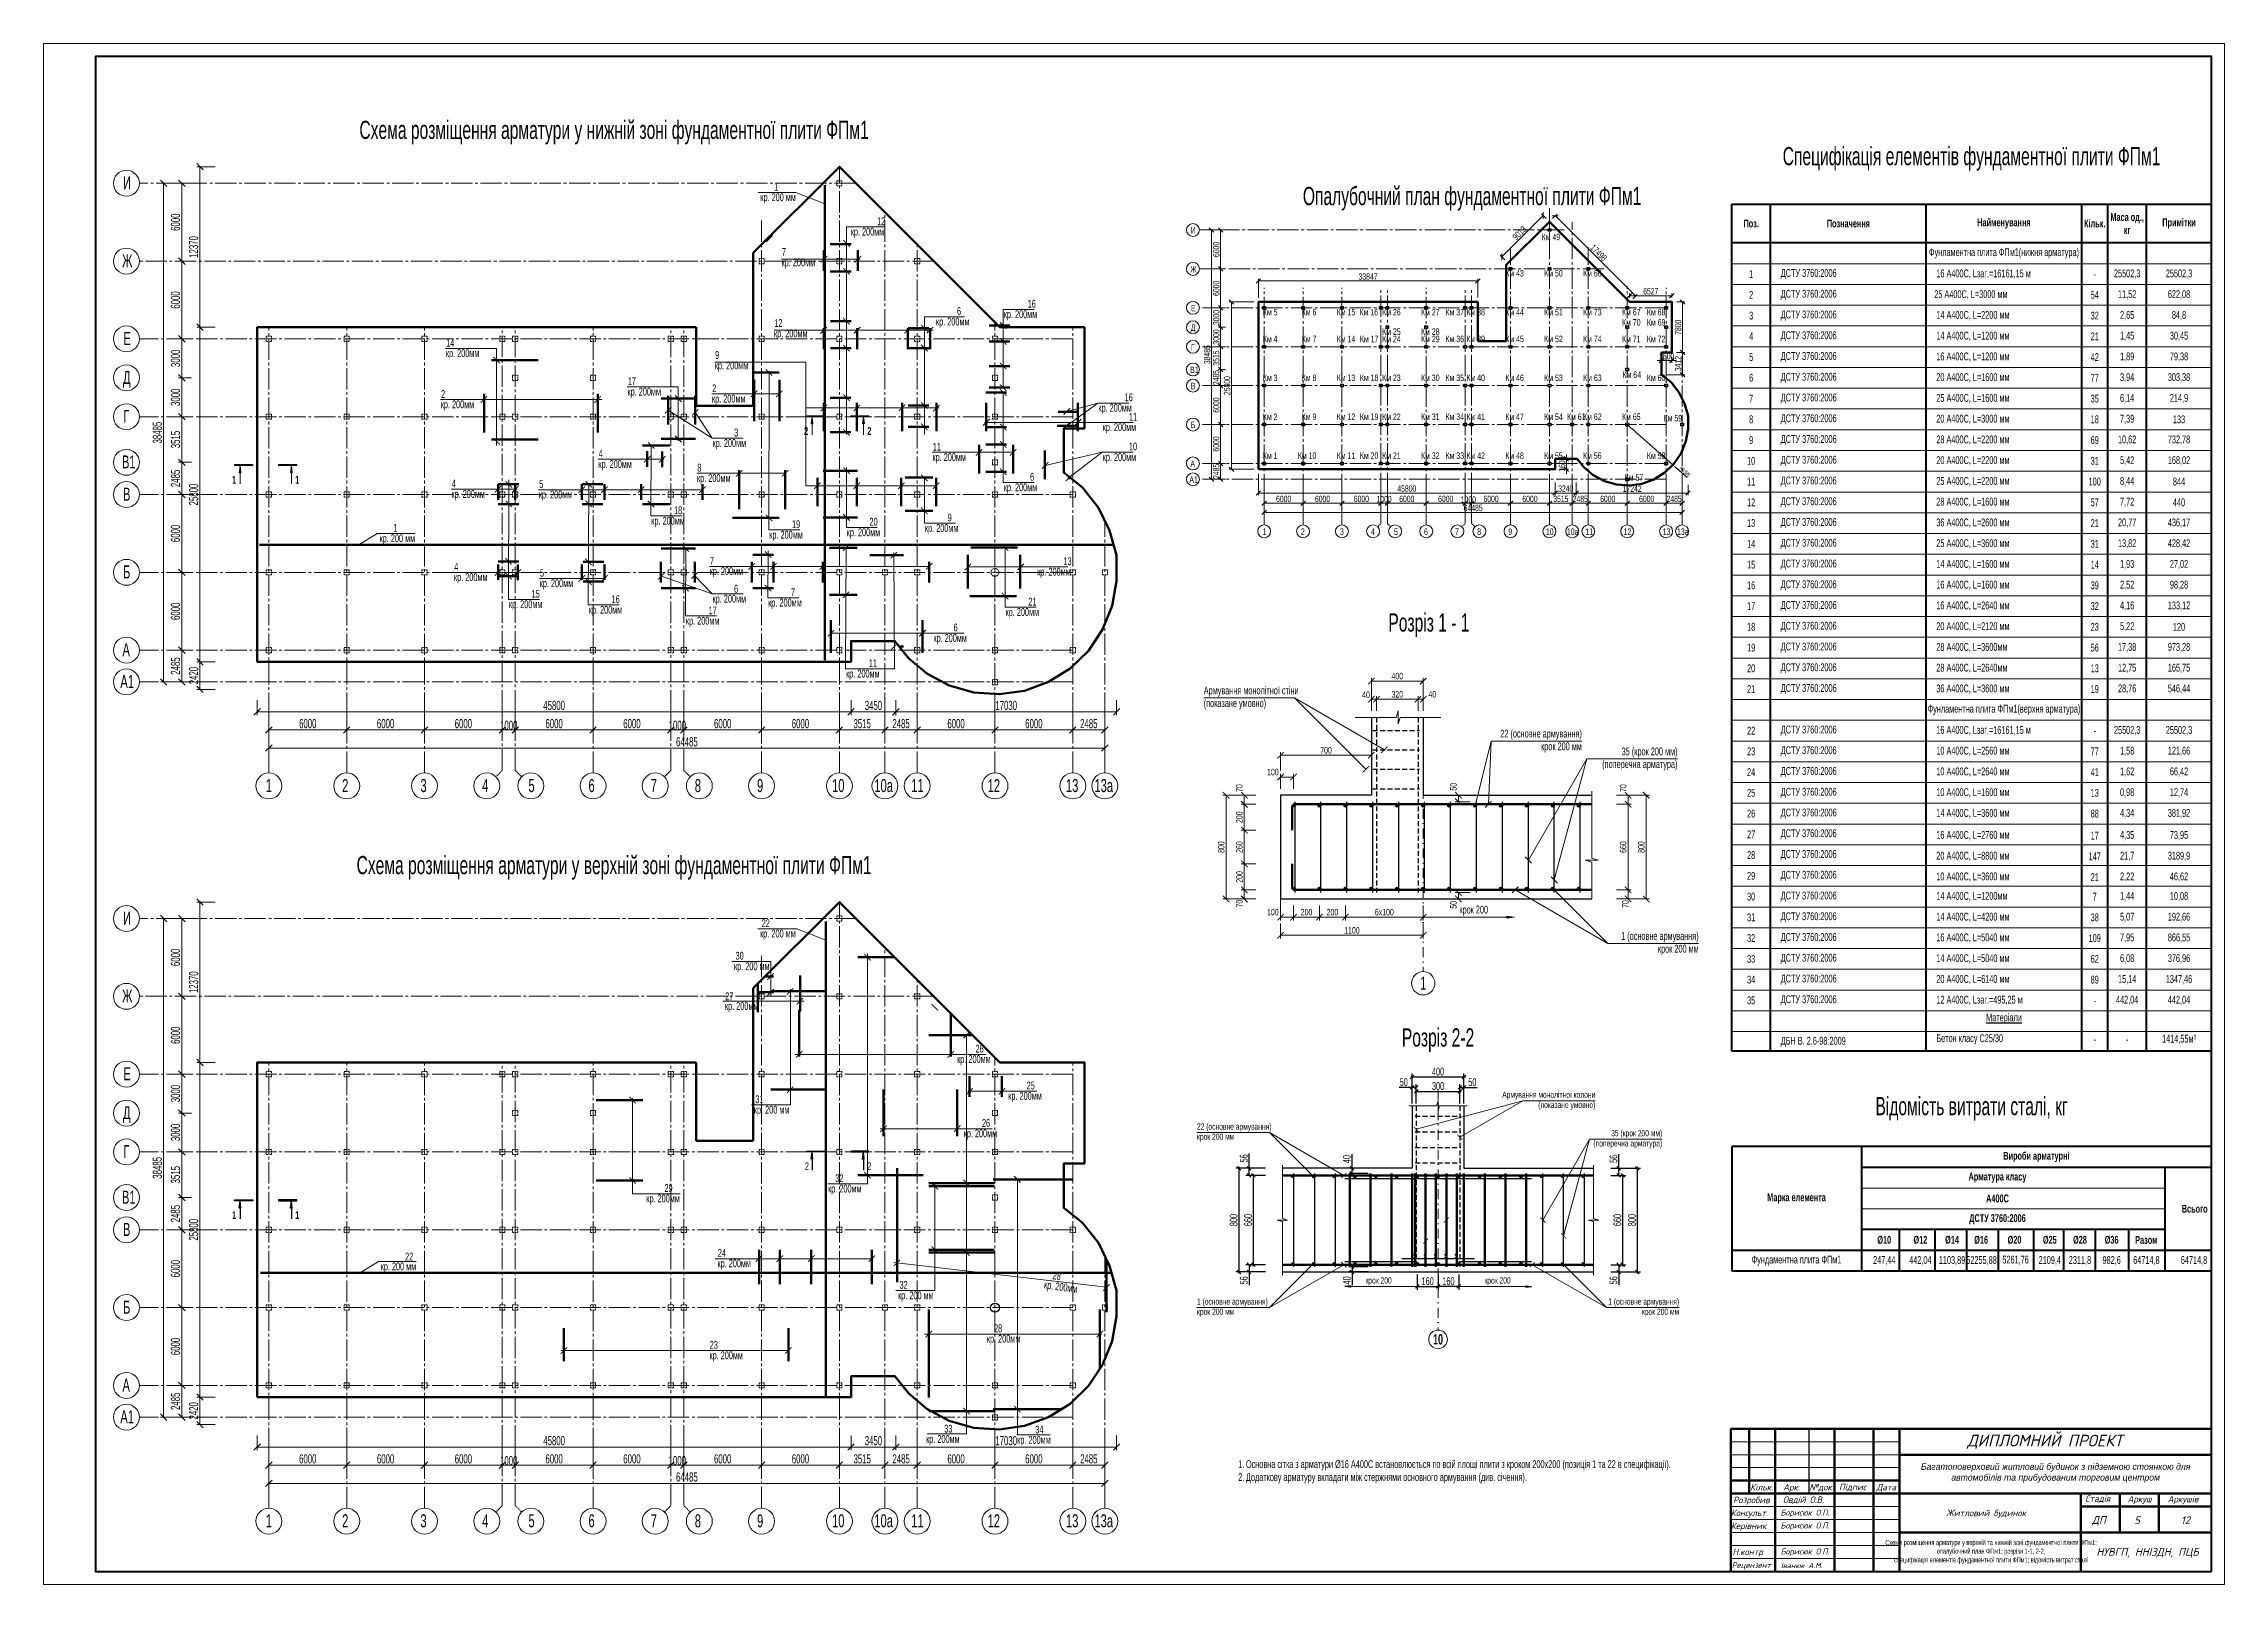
# Model space of a CAD drawing. Extents: x -483223 to 550073, y -164053 to -64662.
# Drawn here: x -483223 to -399123, y -132422 to -73022 of the extents above; entities that cross this region are included whole.
import ezdxf

# ---------------------------------------------------------------- set-up
doc = ezdxf.new("R2010")
doc.units = 0
doc.header["$MEASUREMENT"] = 0
for name, pattern in [('DASHDOT', [25.4, 12.7, -6.35, 0, -6.35]), ('HIDDEN', [9.525, 6.35, -3.175]), ('HIDDEN2', [4.7625, 3.175, -1.5875]), ('K5LT_AXLED', [16.25, 11.75, -1.5, 1.5, -1.5]), ('K5LT_THIN', [0])]:
    doc.linetypes.add(name, pattern=pattern)
doc.layers.get('0').update_dxf_attribs({"color": 40, "linetype": 'CONTINUOUS'})
doc.layers.get('Defpoints').update_dxf_attribs({"linetype": 'CONTINUOUS'})
for name, color, linetype in [('KOLONY', 60, 'CONTINUOUS'), ('NEW', 7, 'CONTINUOUS'), ('OPAL', 4, 'CONTINUOUS'), ('Розмірні', 255, 'CONTINUOUS'), ('ТЕКСТ', 252, 'CONTINUOUS')]:
    doc.layers.add(name, color=color, linetype=linetype)
for name, color, linetype, lineweight in [('АРМАТУРА', 11, 'CONTINUOUS', 50), ('допоміжні', 255, 'CONTINUOUS', 25), ('ОСН. ПОТОВЩЕНА', 251, 'CONTINUOUS', 30), ('ОСН. ТОНКА', 250, 'CONTINUOUS', 15), ('Основна-товста', 254, 'CONTINUOUS', 50), ('Основна-тонка', 255, 'CONTINUOUS', 20), ('ПУНКТИР MАХ', 21, 'HIDDEN', 15), ('ПУНКТИР МІN', 21, 'HIDDEN2', 15), ('РАМКА', 250, 'CONTINUOUS', 40), ('РОЗМІР', 250, 'CONTINUOUS', 15), ('РОЗМІР МІЖ ОСЯМИ', 250, 'CONTINUOUS', 15), ('Товста1', 255, 'CONTINUOUS', 80), ('ШТРИХУВАННЯ', 250, 'CONTINUOUS', 9)]:
    doc.layers.add(name, color=color, linetype=linetype, lineweight=lineweight)
doc.layers.add('ВІСЬ', color=197, linetype='DASHDOT', lineweight=15, transparency=0.5)
doc.styles.add('вова', font='isocpeui.ttf')
doc.styles.add('Надпис', font='timesi.ttf', dxfattribs={"height": 2.5})
doc.styles.add('РОЗМІР', font='ARIALN.TTF', dxfattribs={"width": 0.75})
doc.dimstyles.new('M20', dxfattribs={"dimscale": 100, "dimtxt": 3, "dimasz": 1.42, "dimexe": 1.25, "dimexo": 1, "dimgap": 0.5, "dimtad": 1, "dimdec": 1, "dimlfac": 0.2, "dimtxsty": 'РОЗМІР', "dimblk": 'OBLIQUE', "dimcen": 2, "dimdle": 0.55, "dimadec": 0, "dimazin": 0, "dimtfac": 1, "dimtdec": 1, "dimtmove": 0, "dimatfit": 2, "dimfxl": 1.25, "dimarcsym": 0})
doc.dimstyles.new('Копия РОЗМ. МІЖ ОСЯМИ$0', dxfattribs={"dimtxt": 350, "dimasz": 250, "dimexe": 125, "dimexo": 350, "dimgap": 62.5, "dimtad": 1, "dimlfac": 2, "dimzin": 9, "dimtxsty": 'РОЗМІР', "dimblk": 'OBLIQUE', "dimcen": 250, "dimadec": 0, "dimazin": 0, "dimtfac": 1, "dimtix": 1, "dimtmove": 2, "dimatfit": 3, "dimfxl": 125, "dimlwd": -1, "dimlwe": -1, "dimarcsym": 0})
doc.dimstyles.new('М 20', dxfattribs={"dimtxt": 250, "dimasz": 250, "dimexe": 125, "dimexo": 250, "dimgap": 62.5, "dimtad": 1, "dimlfac": 0.2, "dimzin": 9, "dimtxsty": 'РОЗМІР', "dimblk": 'ARCHTICK', "dimcen": 250, "dimadec": 0, "dimazin": 0, "dimtfac": 1, "dimtix": 1, "dimtmove": 2, "dimatfit": 3, "dimfxl": 125, "dimlwd": -1, "dimlwe": -1, "dimarcsym": 0})
doc.dimstyles.new('М 400', dxfattribs={"dimscale": 0.6, "dimtxt": 250, "dimasz": 250, "dimexe": 125, "dimexo": 250, "dimgap": 62.5, "dimtad": 1, "dimdec": 0, "dimlfac": 4, "dimzin": 9, "dimtxsty": 'РОЗМІР', "dimcen": 250, "dimadec": 0, "dimazin": 0, "dimtfac": 1, "dimtdec": 0, "dimtix": 1, "dimtmove": 2, "dimatfit": 3, "dimfxl": 125, "dimlwd": -1, "dimlwe": -1, "dimarcsym": 0})
doc.dimstyles.new('М 400$0', dxfattribs={"dimscale": 0.7, "dimtxt": 350, "dimasz": 250, "dimexe": 125, "dimexo": 250, "dimgap": 62.5, "dimtad": 1, "dimdec": 0, "dimlfac": 4, "dimzin": 9, "dimtxsty": 'РОЗМІР', "dimblk": 'OBLIQUE', "dimcen": 250, "dimadec": 0, "dimazin": 0, "dimtfac": 1, "dimtdec": 0, "dimtix": 1, "dimtmove": 2, "dimatfit": 3, "dimfxl": 125, "dimlwd": -1, "dimlwe": -1, "dimarcsym": 0})

msp = doc.modelspace()

# ---------------------------------------------------------------- texts
at = {"color": 7, "insert": (-405630.6731, -128127.6918), "char_height": 250, "width": 10721.537987, "attachment_point": 5, "style": 'Надпис'}
msp.add_mtext('{\\fCS Standard|b0|i1|c204|p34;Багатоповерховий житловий будинок з підземною стоянкою для автомобілів та прибудованим торговим центром}', dxfattribs=at)
at = {"layer": 'NEW', "color": 7, "style": 'вова'}
for s, height, p in [('Овдій О.В.', 250, (-416148.7912, -129282.4402)), ('Борисюк О.П.', 230, (-416238.7915, -129768.3077)), ('Борисюк О.П.', 230, (-416238.7915, -130268.3077)), ('Борисюк О.П.', 230, (-416238.7915, -131268.3077)), ('Іванюк А.М.', 200, (-416224.9116, -131796.6098))]:
    msp.add_text(s, height=height, dxfattribs=at).set_placement(p)
at = {"layer": 'РОЗМІР', "color": 7, "ltscale": 30, "style": 'РОЗМІР'}
for s, insert, char_height, width, attachment_point in [('\\pt15400;Розріз 2-2', (-429447.494, -111896.9335), 700, 18118.43866, 8), ('Армування монолітної колони', (-423382.6229, -113736.9737), 240, 2966.086685, 9), ('(показане умовно)', (-423382.6229, -113816.9737), 240, 2966.086685, 3), ('22 (основне армування)', (-438744.5503, -114963.9174), 240, 3373.528216, 7), ('{\\fArial Narrow|b0|i0|c204|p34;крок 200 мм}', (-438744.5503, -115043.9174), 240, 2499.003463, 1), ('35 (крок 200 мм)', (-420803.494, -115219.2822), 240, 2966.086685, 9), ('{\\fArial Narrow|b0|i0|c204|p34;(поперечна арматура)}', (-420803.494, -115299.2822), 240, 2499.003463, 3), ('{\\fArial Narrow|b0|i0|c204|p34;крок 200}', (-432247.494, -120896.9737), 240, 1823.571928, 7), ('{\\fArial Narrow|b0|i0|c204|p34;крок 200}', (-426647.494, -120896.9737), 240, 1823.571928, 9), ('{\\fArial Narrow|b0|i0|c204|p34;крок 200 мм}', (-438744.5503, -121790.0299), 240, 2499.003463, 1), ('{\\fArial Narrow|b0|i0|c204|p34;1 (основне армування)}', (-438744.5503, -121710.0299), 240, 3373.528216, 7), ('{\\fArial Narrow|b0|i0|c204|p34;1 (основне армування)}', (-420150.4377, -121710.0299), 240, 3373.528216, 9), ('{\\fArial Narrow|b0|i0|c204|p34;крок 200 мм}', (-420150.4377, -121790.0299), 240, 2499.003463, 3)]:
    msp.add_mtext(s, dxfattribs=dict(at, insert=insert, char_height=char_height, width=width, attachment_point=attachment_point))
at = {"layer": 'РОЗМІР', "color": 7, "ltscale": 25, "insert": (-429447.494, -122976.9737), "char_height": 400, "width": 824.761076, "attachment_point": 5, "style": 'РОЗМІР'}
msp.add_mtext('{\\fArial Narrow|b1|i0|c204|p34;10}', dxfattribs=at)
at = {"layer": 'Розмірні', "color": 7, "style": 'вова'}
for s, height, p in [('Кільк.', 250, (-417409.4253, -128799.1575)), ('Арк.', 250, (-416138.7815, -128799.1575)), ('№док.', 250, (-415129.7082, -128799.1575)), ('Підпис', 250, (-413984.5237, -128791.1318)), ('Дата', 250, (-412540.8652, -128799.1575)), ('Розробив', 250, (-418072.1611, -129291.7944)), ('Стадія', 250, (-404489.7415, -129240.6935)), ('Аркуш', 250, (-402859.5629, -129257.2936)), ('Аркушів', 250, (-401315.1828, -129262.128)), ('Консульт.', 250, (-418158.1527, -129790.7369)), ('Керівник', 250, (-418158.1527, -130290.7369)), ('Житловий будинок', 250, (-409850.0086, -129794.6791)), ('ДП', 300, (-404228.342, -130090.5988)), ('5', 300, (-402598.0892, -130098.0764)), ('12', 300, (-400800.3896, -130098.0764)), ('Н.контр', 250, (-418092.9381, -131293.3209)), ('НУВГП, ННІЗДН, ПЦБ', 300, (-404056.7265, -131319.4285)), ('Рецензент', 220, (-418121.8973, -131793.3209))]:
    msp.add_text(s, height=height, dxfattribs=at).set_placement(p)
at = {"layer": 'ТЕКСТ', "color": 7, "style": 'РОЗМІР', "width": 0.75}
for s, height, p in [('И', 500, (-480161.9259, -78641.2454)), ('И', 250, (-438986.8353, -80346.7056)), ('Ж', 500, (-480194.9989, -81641.6242)), ('Ж', 250, (-439003.3718, -81846.895)), ('Е', 250, (-438976.9134, -83346.7056)), ('Д', 250, (-438986.7091, -84096.7056)), ('Е', 500, (-480142.0822, -84641.2454)), ('Г', 250, (-438976.9134, -84846.7056)), ('Д', 500, (-480161.6735, -86141.2454)), ('В1', 250, (-439006.9575, -85725.3853)), ('В', 250, (-438986.8353, -86346.7056)), ('Г', 500, (-480142.0822, -87641.2454)), ('Б', 250, (-438986.8353, -87846.7056)), ('В1', 500, (-480202.1703, -89398.6047)), ('А', 250, (-438996.7572, -89346.7056)), ('А1', 250, (-439037.6615, -89959.1509)), ('В', 500, (-480161.9259, -90641.2454)), ('1', 250, (-436212.7618, -91963.8077)), ('2', 250, (-434739.2201, -91963.8077)), ('3', 250, (-433229.2982, -91963.8077)), ('4', 250, (-432039.2201, -91963.8077)), ('5', 250, (-431146.6676, -91963.8077)), ('6', 250, (-429989.2201, -91963.8077)), ('7', 250, (-428789.2201, -91963.8077)), ('8', 250, (-427939.2201, -91963.8077)), ('9', 250, (-426739.2201, -91963.8077)), ('10', 250, (-425292.1368, -91963.8077)), ('10а', 250, (-424476.9163, -91963.7983)), ('11', 250, (-423765.6784, -91963.8077)), ('12', 250, (-422292.1368, -91963.8077)), ('13', 250, (-420782.2149, -91963.8077)), ('13а', 250, (-420232.8377, -91963.8077)), ('Б', 500, (-480161.9259, -93641.2454)), ('А', 500, (-480181.7697, -96641.2454)), ('А1', 500, (-480263.5783, -97866.136)), ('1', 500, (-474657.9183, -101875.6001)), ('2', 500, (-471710.8349, -101875.6001)), ('3', 500, (-468690.9912, -101875.6001)), ('4', 500, (-466310.8349, -101875.6001)), ('5', 500, (-464525.7299, -101875.6001)), ('6', 500, (-462210.8349, -101875.6001)), ('7', 500, (-459810.8349, -101875.6001)), ('8', 500, (-458110.8349, -101875.6001)), ('9', 500, (-455710.8349, -101875.6001)), ('10', 500, (-452816.6683, -101875.6001)), ('10а', 500, (-451186.2273, -101875.5814)), ('11', 500, (-449763.7516, -101875.6001)), ('12', 500, (-446816.6683, -101875.6001)), ('13', 500, (-443796.8245, -101875.6001)), ('13а', 500, (-442698.0701, -101875.6001)), ('И', 500, (-480161.9259, -106987.1044)), ('Ж', 500, (-480194.9989, -109987.4832)), ('Е', 500, (-480142.0822, -112987.1044)), ('Д', 500, (-480161.6735, -114487.1044)), ('Г', 500, (-480142.0822, -115987.1044)), ('2', 300, (-453868.277, -116451.4537)), ('2', 300, (-451464.2661, -116451.4537)), ('В1', 500, (-480202.1703, -117744.4637)), ('В', 500, (-480161.9259, -118987.1044)), ('Б', 500, (-480161.9259, -121987.1044)), ('А', 500, (-480181.7697, -124987.1044)), ('А1', 500, (-480263.5783, -126211.9949)), ('1', 500, (-474657.9183, -130221.4591)), ('2', 500, (-471710.8349, -130221.4591)), ('3', 500, (-468690.9912, -130221.4591)), ('4', 500, (-466310.8349, -130221.4591)), ('5', 500, (-464525.7299, -130221.4591)), ('6', 500, (-462210.8349, -130221.4591)), ('7', 500, (-459810.8349, -130221.4591)), ('8', 500, (-458110.8349, -130221.4591)), ('9', 500, (-455710.8349, -130221.4591)), ('10', 500, (-452816.6683, -130221.4591)), ('10а', 500, (-451186.2273, -130221.4404)), ('11', 500, (-449763.7516, -130221.4591)), ('12', 500, (-446816.6683, -130221.4591)), ('13', 500, (-443796.8245, -130221.4591)), ('13а', 500, (-442698.0701, -130221.4591))]:
    msp.add_text(s, height=height, dxfattribs=at).set_placement(p)
at = {"layer": 'ТЕКСТ', "color": 7, "ltscale": 30, "style": 'РОЗМІР'}
for s, insert, char_height, width, attachment_point in [('Схема розміщення арматури у нижній зоні фундаментної плити ФПм1', (-461223.0973, -76906.8099), 700, 22648.048324, 8), ('Специфікація елементів фундаментної плити ФПм1', (-408873.0897, -77920.4855), 700, 22648.048324, 8), ('{\\fArial Narrow|b0|i0|c204|p34;кр. 200 мм}', (-455584.3084, -78793.783), 300, 2279.46491, 1), ('1', (-455050.7434, -78693.783), 300, 253.05266, 7), ('Опалубочний план фундаментної плити ФПм1', (-428134.551, -79457.2824), 700, 14048.940654, 8), ('12', (-451082.3899, -80021.3163), 300, 253.05266, 7), ('{\\fArial Narrow|b1|i0|c204|p34;Поз.}', (-417373.0897, -79958.155), 300, 1500, 5), ('{\\fArial Narrow|b1|i0|c204|p34;Позначення}', (-413623.0897, -79958.155), 300, 6000, 5), ('{\\fArial Narrow|b1|i0|c204|p34;Найменування}', (-407623.0897, -79958.155), 300, 6000, 5), ('{\\fArial Narrow|b1|i0|c204|p34;Кільк.}', (-404123.0897, -79958.155), 300, 1000, 5), ('{\\fArial Narrow|b1|i0|c204|p34;Маса од.,\\Pкг}', (-402873.0897, -79958.155), 300, 1500, 5), ('{\\fArial Narrow|b1|i0|c204|p34;Примітки}', (-400873.0897, -79958.155), 300, 2500, 5), ('кр. 200мм', (-452097.0983, -80121.3163), 300, 2279.46491, 1), ('Км 49', (-424739.3861, -80602.8018), 250, 946.643731, 9), ('кр. 200мм', (-454766.1309, -81304.875), 300, 2279.46491, 1), ('7', (-454752.8539, -81204.875), 300, 253.05266, 7), ('Фунламентна плита ФПм1(нижня арматура)', (-407623.0897, -81108.155), 300, 6000, 5), ('Км 43', (-426139.3858, -82002.8018), 250, 946.643731, 9), ('Км 50', (-424639.3858, -82002.8018), 250, 946.643731, 9), ('Км 66', (-423139.3858, -82002.8018), 250, 946.643731, 9), ('1', (-417373.0897, -81908.155), 300, 1500, 5), ('     ДСТУ 3760:2006', (-416623.0897, -81908.155), 300, 6000, 4), ('     16 А400С, Lзаг.=16161,15 м', (-410623.0897, -81908.155), 300, 6000, 4), ('-', (-404123.0897, -81908.155), 300, 1000, 5), ('25502,3', (-402873.0897, -81908.155), 300, 1500, 5), ('25502,3', (-400873.0897, -81908.155), 300, 2500, 5), ('6', (-447998.1592, -83488.3528), 300, 253.05266, 7), ('16', (-445273.0333, -83204.2489), 300, 253.05266, 7), ('Км 5', (-435639.3856, -83502.8018), 250, 946.643731, 9), ('Км 6', (-434139.3856, -83502.8018), 250, 946.643731, 9), ('Км 15', (-432639.3861, -83502.8018), 250, 946.643731, 9), ('Км 16', (-431758.4655, -83502.8018), 250, 946.643731, 9), ('Км 26', (-430889.3852, -83502.8018), 250, 946.643731, 9), ('Км 27', (-429389.3857, -83502.8018), 250, 946.643731, 9), ('Км 37', (-428445.2502, -83502.8018), 250, 946.643731, 9), ('Км 38', (-427639.3858, -83502.8018), 250, 946.643731, 9), ('Км 44', (-426139.3858, -83502.8018), 250, 946.643731, 9), ('Км 51', (-424639.3858, -83502.8014), 250, 946.643731, 9), ('Км 73', (-423139.3858, -83502.8014), 250, 946.643731, 9), ('Км 67', (-421639.3858, -83502.8018), 250, 946.643731, 9), ('Км 68', (-420679.9473, -83502.8018), 250, 946.643731, 9), ('2', (-417373.0897, -82708.155), 300, 1500, 5), ('     ДСТУ 3760:2006', (-416623.0897, -82708.155), 300, 6000, 4), ('    25 А400С, L=3000 мм', (-410623.0897, -82708.155), 300, 6000, 4), ('54', (-404123.0897, -82708.155), 300, 1000, 5), ('11,52', (-402873.0897, -82708.155), 300, 1500, 5), ('622,08', (-400873.0897, -82708.155), 300, 2500, 5), ('кр. 200мм', (-455057.0517, -84042.7799), 300, 2279.46491, 1), ('12', (-455043.7747, -83942.7799), 300, 253.05266, 7), ('кр. 200мм', (-448811.3771, -83588.3528), 300, 2279.46491, 1), ('кр. 200мм', (-446196.7337, -83304.2489), 300, 2279.46491, 1), ('Км 25', (-430889.3852, -84252.8012), 250, 946.643731, 9), ('Км 28', (-429389.3857, -84252.8012), 250, 946.643731, 9), ('Км 70', (-421639.3858, -83897.2513), 250, 946.643731, 9), ('\\pt250;Км 69', (-420679.9473, -83897.2513), 250, 946.643731, 9), ('3', (-417373.0897, -83508.155), 300, 1500, 5), ('     ДСТУ 3760:2006', (-416623.0897, -83508.155), 300, 6000, 4), ('     14 А400С, L=2200 мм', (-410623.0897, -83508.155), 300, 6000, 4), ('32', (-404123.0897, -83508.155), 300, 1000, 5), ('2,65', (-402873.0897, -83508.155), 300, 1500, 5), ('84,8', (-400873.0897, -83508.155), 300, 2500, 5), ('кр. 200мм', (-467711.8713, -84805.1553), 300, 2279.46491, 1), ('\\pt213.72;14', (-467698.5943, -84705.1553), 300, 253.05266, 7), ('9', (-457325.5604, -85179.8319), 300, 253.05266, 7), ('Км 4', (-435639.3856, -84534.6844), 250, 946.643731, 9), ('Км 7', (-434139.3856, -84534.6844), 250, 946.643731, 9), ('Км 14', (-432639.3861, -84534.6844), 250, 946.643731, 9), ('Км 17', (-431748.7073, -84534.6844), 250, 946.643731, 9), ('Км 24', (-430889.3852, -84534.6844), 250, 946.643731, 9), ('Км 29', (-429389.3857, -84534.6844), 250, 946.643731, 9), ('Км 36', (-428445.2502, -84534.6844), 250, 946.643731, 9), ('Км 39', (-427639.3858, -84534.6844), 250, 946.643731, 9), ('Км 45', (-426139.3858, -84534.6844), 250, 946.643731, 9), ('Км 52', (-424639.3858, -84534.6839), 250, 946.643731, 9), ('\\pt750;Км 74', (-423139.3858, -84534.6839), 250, 946.643731, 9), ('Км 71', (-421639.3858, -84534.6844), 250, 946.643731, 9), ('Км 72', (-420679.9473, -84534.6844), 250, 946.643731, 9), ('4', (-417373.0897, -84308.155), 300, 1500, 5), ('     ДСТУ 3760:2006', (-416623.0897, -84308.155), 300, 6000, 4), ('     ДСТУ 3760:2006', (-416623.0897, -85108.155), 300, 6000, 4), ('     14 А400С, L=1200 мм', (-410623.0897, -84308.155), 300, 6000, 4), ('     16 А400С, L=1200 мм', (-410623.0897, -85108.155), 300, 6000, 4), ('21', (-404123.0897, -84308.155), 300, 1000, 5), ('1,45', (-402873.0897, -84308.155), 300, 1500, 5), ('1,89', (-402873.0897, -85108.155), 300, 1500, 5), ('30,45', (-400873.0897, -84308.155), 300, 2500, 5), ('79,38', (-400873.0897, -85108.155), 300, 2500, 5), ('кр. 200мм', (-457338.8374, -85279.8319), 300, 2279.46491, 1), ('Км 3', (-435639.3856, -86034.6848), 250, 946.643731, 9), ('Км 8', (-434139.3856, -86034.6848), 250, 946.643731, 9), ('Км 13', (-432639.3861, -86034.6848), 250, 946.643731, 9), ('Км 18', (-431748.7073, -86034.6848), 250, 946.643731, 9), ('Км 23', (-430889.3852, -86034.6848), 250, 946.643731, 9), ('Км 30', (-429389.3857, -86034.6848), 250, 946.643731, 9), ('Км 35', (-428445.2502, -86034.6848), 250, 946.643731, 9), ('Км 40', (-427639.3858, -86034.6848), 250, 946.643731, 9), ('Км 46', (-426139.3858, -86034.6848), 250, 946.643731, 9), ('Км 53', (-424639.3858, -86034.6844), 250, 946.643731, 9), ('Км 63', (-423139.3858, -86034.6844), 250, 946.643731, 9), ('Км 64', (-421618.2267, -85914.6856), 250, 946.643731, 9), ('Км 60', (-420679.9473, -86034.6848), 250, 946.643731, 9), ('5', (-417373.0897, -85108.155), 300, 1500, 5), ('6', (-417373.0897, -85908.155), 300, 1500, 5), ('     ДСТУ 3760:2006', (-416623.0897, -85908.155), 300, 6000, 4), ('     20 А400С, L=1600 мм', (-410623.0897, -85908.155), 300, 6000, 4), ('42', (-404123.0897, -85108.155), 300, 1000, 5), ('77', (-404123.0897, -85908.155), 300, 1000, 5), ('3,94', (-402873.0897, -85908.155), 300, 1500, 5), ('303,38', (-400873.0897, -85908.155), 300, 2500, 5), ('2', (-467896.0425, -86679.3974), 300, 253.05266, 7), ('кр. 200мм', (-460706.9321, -86288.1469), 300, 2279.46491, 1), ('\\pt213.72;17', (-460693.6551, -86188.1469), 300, 253.05266, 7), ('кр. 200мм', (-457450.724, -86558.7014), 300, 2279.46491, 1), ('2', (-457437.4469, -86458.7014), 300, 253.05266, 7), ('16', (-441533.2585, -86811.9723), 300, 253.05266, 7), ('7', (-417373.0897, -86708.155), 300, 1500, 5), ('     ДСТУ 3760:2006', (-416623.0897, -86708.155), 300, 6000, 4), ('     25 А400С, L=1600 мм', (-410623.0897, -86708.155), 300, 6000, 4), ('35', (-404123.0897, -86708.155), 300, 1000, 5), ('6,14', (-402873.0897, -86708.155), 300, 1500, 5), ('214,9', (-400873.0897, -86708.155), 300, 2500, 5), ('кр. 200мм', (-467909.3195, -86779.3974), 300, 2279.46491, 1), ('кр. 200мм', (-442547.9669, -86911.9723), 300, 2279.46491, 1), ('11', (-441367.4007, -87558.7899), 300, 253.05266, 7), ('Км 2', (-435639.3856, -87534.6852), 250, 946.643731, 9), ('Км 9', (-434139.3856, -87534.6852), 250, 946.643731, 9), ('Км 12', (-432639.3861, -87534.6852), 250, 946.643731, 9), ('Км 19', (-431748.7073, -87534.6852), 250, 946.643731, 9), ('Км 22', (-430889.3852, -87534.6852), 250, 946.643731, 9), ('Км 31', (-429389.3857, -87534.6852), 250, 946.643731, 9), ('Км 34', (-428445.2502, -87534.6852), 250, 946.643731, 9), ('Км 41', (-427639.3858, -87534.6852), 250, 946.643731, 9), ('Км 47', (-426139.3858, -87534.6852), 250, 946.643731, 9), ('Км 54', (-424639.3858, -87534.6847), 250, 946.643731, 9), ('Км 61', (-423760.6355, -87534.6847), 250, 946.643731, 9), ('Км 62', (-423139.3858, -87534.6847), 250, 946.643731, 9), ('Км 65', (-421639.3858, -87534.6852), 250, 946.643731, 9), ('Км 59', (-420034.5614, -87591.1492), 250, 946.643731, 9), ('8', (-417373.0897, -87508.155), 300, 1500, 5), ('     ДСТУ 3760:2006', (-416623.0897, -87508.155), 300, 6000, 4), ('     20 А400С, L=3000 мм', (-410623.0897, -87508.155), 300, 6000, 4), ('18', (-404123.0897, -87508.155), 300, 1000, 5), ('7,39', (-402873.0897, -87508.155), 300, 1500, 5), ('133', (-400873.0897, -87508.155), 300, 2500, 5), ('кр. 200мм', (-457426.6326, -88270.6865), 300, 2279.46491, 1), ('3', (-456593.7701, -88170.6865), 300, 253.05266, 7), ('{\\fArial Narrow|b1|i0|c204|p34;2}', (-453737.82, -88105.5947), 300, 210, 9), ('{\\fArial Narrow|b1|i0|c204|p34;2}', (-451457.82, -88105.5947), 300, 210, 7), ('кр. 200мм', (-442382.1091, -87658.7899), 300, 2279.46491, 1), ('9', (-417373.0897, -88308.155), 300, 1500, 5), ('     ДСТУ 3760:2006', (-416623.0897, -88308.155), 300, 6000, 4), ('     28 А400С, L=2200 мм', (-410623.0897, -88308.155), 300, 6000, 4), ('69', (-404123.0897, -88308.155), 300, 1000, 5), ('10,62', (-402873.0897, -88308.155), 300, 1500, 5), ('732,78', (-400873.0897, -88308.155), 300, 2500, 5), ('кр. 200мм', (-461830.5034, -89080.0838), 300, 2279.46491, 1), ('4', (-461817.2264, -88980.0838), 300, 253.05266, 7), ('кр. 200мм', (-448947.5555, -88813.3013), 300, 2279.46491, 1), ('11', (-448934.2784, -88713.3013), 300, 253.05266, 7), ('кр. 200мм', (-442382.1091, -88807.7349), 300, 2279.46491, 1), ('10', (-441367.4007, -88707.7349), 300, 253.05266, 7), ('Км 1', (-435639.3856, -89034.6857), 250, 946.643731, 9), ('Км 10', (-434139.3856, -89034.6857), 250, 946.643731, 9), ('Км 11', (-432639.3861, -89034.6857), 250, 946.643731, 9), ('Км 20', (-431748.7073, -89034.6857), 250, 946.643731, 9), ('Км 21', (-430889.3852, -89034.6857), 250, 946.643731, 9), ('Км 32', (-429389.3857, -89034.6857), 250, 946.643731, 9), ('Км 33', (-428445.2502, -89034.6857), 250, 946.643731, 9), ('Км 42', (-427639.3858, -89034.6857), 250, 946.643731, 9), ('Км 48', (-426139.3858, -89034.6857), 250, 946.643731, 9), ('Км 55', (-424639.3858, -89034.6852), 250, 946.643731, 9), ('Км 56', (-423139.3858, -89034.6852), 250, 946.643731, 9), ('Км 58', (-420679.9473, -89034.6857), 250, 946.643731, 9), ('10', (-417373.0897, -89108.155), 300, 1500, 5), ('     ДСТУ 3760:2006', (-416623.0897, -89108.155), 300, 6000, 4), ('     20 А400С, L=2200 мм', (-410623.0897, -89108.155), 300, 6000, 4), ('31', (-404123.0897, -89108.155), 300, 1000, 5), ('5,42', (-402873.0897, -89108.155), 300, 1500, 5), ('168,02', (-400873.0897, -89108.155), 300, 2500, 5), ('{\\fArial Narrow|b1|i0|c0|p34;1}', (-475799.3293, -89989.1125), 300, 210, 9), ('{\\fArial Narrow|b1|i0|c0|p34;1}', (-473519.3293, -89989.1125), 300, 210, 7), ('4', (-467484.8527, -90133.3555), 300, 253.05266, 7), ('5', (-464113.5367, -90157.3568), 300, 253.05266, 7), ('кр. 200мм', (-458026.2563, -89622.9189), 300, 2279.46491, 1), ('8', (-458012.9793, -89522.9189), 300, 253.05266, 7), ('кр. 200мм', (-446196.7337, -89977.23), 300, 2279.46491, 1), ('6', (-445182.0253, -89877.23), 300, 253.05266, 7), ('Км 57', (-421535.1242, -89876.7946), 250, 946.643731, 9), ('11', (-417373.0897, -89908.155), 300, 1500, 5), ('     ДСТУ 3760:2006', (-416623.0897, -89908.155), 300, 6000, 4), ('     25 А400С, L=2200 мм', (-410623.0897, -89908.155), 300, 6000, 4), ('100', (-404123.0897, -89908.155), 300, 1000, 5), ('8,44', (-402873.0897, -89908.155), 300, 1500, 5), ('844', (-400873.0897, -89908.155), 300, 2500, 5), ('кр. 200мм', (-467498.1297, -90233.3555), 300, 2279.46491, 1), ('кр. 200мм', (-464126.8137, -90257.3568), 300, 2279.46491, 1), ('12', (-417373.0897, -90708.155), 300, 1500, 5), ('     ДСТУ 3760:2006', (-416623.0897, -90708.155), 300, 6000, 4), ('\\pt2100;     28 А400С, L=1600 мм', (-410623.0897, -90708.155), 300, 6000, 4), ('57', (-404123.0897, -90708.155), 300, 1000, 5), ('7,72', (-402873.0897, -90708.155), 300, 1500, 5), ('440', (-400873.0897, -90708.155), 300, 2500, 5), ('1', (-469734.5146, -91842.0838), 300, 253.05266, 7), ('кр. 200мм', (-459790.2537, -91266.8472), 300, 2279.46491, 1), ('18', (-458909.9984, -91166.8472), 300, 253.05266, 7), ('19', (-454360.8053, -91704.3059), 300, 253.05266, 7), ('20', (-451374.1422, -91611.1778), 300, 253.05266, 7), ('кр. 200мм', (-449239.3618, -91547.2419), 300, 2279.46491, 1), ('9', (-448359.1064, -91447.2419), 300, 253.05266, 7), ('13', (-417373.0897, -91508.155), 300, 1500, 5), ('     ДСТУ 3760:2006', (-416623.0897, -91508.155), 300, 6000, 4), ('     36 А400С, L=2600 мм', (-410623.0897, -91508.155), 300, 6000, 4), ('21', (-404123.0897, -91508.155), 300, 1000, 5), ('20,77', (-402873.0897, -91508.155), 300, 1500, 5), ('436,17', (-400873.0897, -91508.155), 300, 2500, 5), ('{\\fArial Narrow|b0|i0|c204|p34;кр. 200 мм}', (-470268.0796, -91942.0838), 300, 2279.46491, 1), ('кр. 200мм', (-455241.0606, -91804.3059), 300, 2279.46491, 1), ('кр. 200мм', (-452254.3975, -91711.1778), 300, 2279.46491, 1), ('14', (-417373.0897, -92308.155), 300, 1500, 5), ('     ДСТУ 3760:2006', (-416623.0897, -92308.155), 300, 6000, 4), ('     25 А400С, L=3600 мм', (-410623.0897, -92308.155), 300, 6000, 4), ('31', (-404123.0897, -92308.155), 300, 1000, 5), ('13,82', (-402873.0897, -92308.155), 300, 1500, 5), ('428,42', (-400873.0897, -92308.155), 300, 2500, 5), ('4', (-467384.8516, -93340.148), 300, 253.05266, 7), ('5', (-464080.7984, -93575.3783), 300, 253.05266, 7), ('кр. 200мм', (-457539.9052, -93208.5709), 300, 2279.46491, 1), ('7', (-457526.6282, -93108.5709), 300, 253.05266, 7), ('кр. 200мм', (-444908.2572, -93231.1901), 300, 2279.46491, 1), ('13', (-443893.5488, -93131.1901), 300, 253.05266, 7), ('15', (-417373.0897, -93108.155), 300, 1500, 5), ('     ДСТУ 3760:2006', (-416623.0897, -93108.155), 300, 6000, 4), ('     14 А400С, L=1600 мм', (-410623.0897, -93108.155), 300, 6000, 4), ('14', (-404123.0897, -93108.155), 300, 1000, 5), ('1,93', (-402873.0897, -93108.155), 300, 1500, 5), ('27,02', (-400873.0897, -93108.155), 300, 2500, 5), ('кр. 200мм', (-467398.1286, -93440.148), 300, 2279.46491, 1), ('15', (-464401.7685, -94385.519), 300, 253.05266, 7), ('кр. 200мм', (-464094.0754, -93675.3783), 300, 2279.46491, 1), ('6', (-456596.5991, -94191.8637), 300, 253.05266, 7), ('7', (-454401.7924, -94323.527), 300, 253.05266, 7), ('16', (-417373.0897, -93908.155), 300, 1500, 5), ('     ДСТУ 3760:2006', (-416623.0897, -93908.155), 300, 6000, 4), ('     16 А400С, L=1600 мм', (-410623.0897, -93908.155), 300, 6000, 4), ('39', (-404123.0897, -93908.155), 300, 1000, 5), ('2,52', (-402873.0897, -93908.155), 300, 1500, 5), ('98,28', (-400873.0897, -93908.155), 300, 2500, 5), ('кр. 200мм', (-465282.0238, -94485.519), 300, 2279.46491, 1), ('кр. 200мм', (-462199.8979, -94696.0548), 300, 2279.46491, 1), ('16', (-461319.6426, -94596.0548), 300, 253.05266, 7), ('17', (-457575.4455, -95022.7921), 300, 253.05266, 7), ('кр. 200мм', (-457426.6326, -94270.6881), 300, 2279.46491, 1), ('кр. 200мм', (-455282.0477, -94423.527), 300, 2279.46491, 1), ('кр. 200мм', (-446128.3634, -94785.2302), 300, 2279.46491, 1), ('21', (-445248.1081, -94685.2302), 300, 253.05266, 7), ('Розріз 1 - 1', (-429800.2445, -95901.1966), 700, 22648.048324, 8), ('17', (-417373.0897, -94708.155), 300, 1500, 5), ('     ДСТУ 3760:2006', (-416623.0897, -94708.155), 300, 6000, 4), ('     16 А400С, L=2640 мм', (-410623.0897, -94708.155), 300, 6000, 4), ('32', (-404123.0897, -94708.155), 300, 1000, 5), ('4,16', (-402873.0897, -94708.155), 300, 1500, 5), ('133,12', (-400873.0897, -94708.155), 300, 2500, 5), ('кр. 200мм', (-458455.7009, -95122.7921), 300, 2279.46491, 1), ('кр. 200мм', (-448910.927, -95785.3231), 300, 2279.46491, 1), ('6', (-448132.418, -95685.3231), 300, 253.05266, 7), ('18', (-417373.0897, -95508.155), 300, 1500, 5), ('     ДСТУ 3760:2006', (-416623.0897, -95508.155), 300, 6000, 4), ('     20 А400С, L=2120 мм', (-410623.0897, -95508.155), 300, 6000, 4), ('23', (-404123.0897, -95508.155), 300, 1000, 5), ('5,22', (-402873.0897, -95508.155), 300, 1500, 5), ('120', (-400873.0897, -95508.155), 300, 2500, 5), ('19', (-417373.0897, -96308.155), 300, 1500, 5), ('     ДСТУ 3760:2006', (-416623.0897, -96308.155), 300, 6000, 4), ('     28 А400С, L=3600мм', (-410623.0897, -96308.155), 300, 6000, 4), ('56', (-404123.0897, -96308.155), 300, 1000, 5), ('17,38', (-402873.0897, -96308.155), 300, 1500, 5), ('973,28', (-400873.0897, -96308.155), 300, 2500, 5), ('кр. 200мм', (-452277.3754, -97159.8549), 300, 2279.46491, 1), ('11', (-451397.1201, -97059.8549), 300, 253.05266, 7), ('20', (-417373.0897, -97108.155), 300, 1500, 5), ('     ДСТУ 3760:2006', (-416623.0897, -97108.155), 300, 6000, 4), ('     28 А400С, L=2640мм', (-410623.0897, -97108.155), 300, 6000, 4), ('13', (-404123.0897, -97108.155), 300, 1000, 5), ('12,75', (-402873.0897, -97108.155), 300, 1500, 5), ('165,75', (-400873.0897, -97108.155), 300, 2500, 5), ('{\\fArial Narrow|b0|i0|c204|p34;Армування монолітної стіни}', (-438482.8513, -98198.1778), 300, 3707.608357, 7), ('{\\fArial Narrow|b0|i0|c204|p34;(показане умовно)}', (-438482.8513, -98298.1778), 300, 3707.608357, 1), ('21', (-417373.0897, -97908.155), 300, 1500, 5), ('     ДСТУ 3760:2006', (-416623.0897, -97908.155), 300, 6000, 4), ('     36 А400С, L=3600 мм', (-410623.0897, -97908.155), 300, 6000, 4), ('19', (-404123.0897, -97908.155), 300, 1000, 5), ('28,76', (-402873.0897, -97908.155), 300, 1500, 5), ('546,44', (-400873.0897, -97908.155), 300, 2500, 5), ('Фунламентна плита ФПм1(верхня арматура)', (-407623.0897, -98708.155), 300, 6000, 5), ('22 (основне армування)', (-423901.8302, -99862.647), 300, 4216.91027, 9), ('{\\fArial Narrow|b0|i0|c204|p34;крок 200 мм}', (-423901.8302, -99962.647), 300, 3123.754329, 3), ('22', (-417373.0897, -99508.155), 300, 1500, 5), ('     ДСТУ 3760:2006', (-416623.0897, -99508.155), 300, 6000, 4), ('     16 А400С, Lзаг.=16161,15 м', (-410623.0897, -99508.155), 300, 6000, 4), ('-', (-404123.0897, -99508.155), 300, 1000, 5), ('25502,3', (-402873.0897, -99508.155), 300, 1500, 5), ('25502,3', (-400873.0897, -99508.155), 300, 2500, 5), ('{\\fArial Narrow|b0|i0|c204|p34;(поперечна арматура)}', (-420213.7497, -100651.0635), 300, 3123.754329, 3), ('35 (крок 200 мм)', (-420213.7497, -100551.0635), 300, 3707.608357, 9), ('23', (-417373.0897, -100308.155), 300, 1500, 5), ('     ДСТУ 3760:2006', (-416623.0897, -100308.155), 300, 6000, 4), ('     ДСТУ 3760:2006', (-416623.0897, -101108.155), 300, 6000, 4), ('     10 А400С, L=2560 мм', (-410623.0897, -100308.155), 300, 6000, 4), ('77', (-404123.0897, -100308.155), 300, 1000, 5), ('1,58', (-402873.0897, -100308.155), 300, 1500, 5), ('121,66', (-400873.0897, -100308.155), 300, 2500, 5), ('24', (-417373.0897, -101108.155), 300, 1500, 5), ('25', (-417373.0897, -101908.155), 300, 1500, 5), ('     ДСТУ 3760:2006', (-416623.0897, -101908.155), 300, 6000, 4), ('     10 А400С, L=2640 мм', (-410623.0897, -101108.155), 300, 6000, 4), ('     10 А400С, L=1600 мм', (-410623.0897, -101908.155), 300, 6000, 4), ('41', (-404123.0897, -101108.155), 300, 1000, 5), ('13', (-404123.0897, -101908.155), 300, 1000, 5), ('0,98', (-402873.0897, -101908.155), 300, 1500, 5), ('1,62', (-402873.0897, -101108.155), 300, 1500, 5), ('66,42', (-400873.0897, -101108.155), 300, 2500, 5), ('12,74', (-400873.0897, -101908.155), 300, 2500, 5), ('26', (-417373.0897, -102708.155), 300, 1500, 5), ('     ДСТУ 3760:2006', (-416623.0897, -102708.155), 300, 6000, 4), ('     14 А400С, L=3600 мм', (-410623.0897, -102708.155), 300, 6000, 4), ('88', (-404123.0897, -102708.155), 300, 1000, 5), ('4,34', (-402873.0897, -102708.155), 300, 1500, 5), ('381,92', (-400873.0897, -102708.155), 300, 2500, 5), ('27', (-417373.0897, -103508.155), 300, 1500, 5), ('     ДСТУ 3760:2006', (-416623.0897, -103508.155), 300, 6000, 4), ('     16 А400С, L=2760 мм', (-410623.0897, -103556.245), 300, 6000, 4), ('17', (-404123.0897, -103556.245), 300, 1000, 5), ('4,35', (-402873.0897, -103556.245), 300, 1500, 5), ('73,95', (-400873.0897, -103556.245), 300, 2500, 5), ('28', (-417373.0897, -104308.155), 300, 1500, 5), ('     ДСТУ 3760:2006', (-416623.0897, -104308.155), 300, 6000, 4), ('     20 А400С, L=8800 мм', (-410623.0897, -104356.245), 300, 6000, 4), ('147', (-404123.0897, -104356.245), 300, 1000, 5), ('21,7', (-402873.0897, -104356.245), 300, 1500, 5), ('3189,9', (-400873.0897, -104356.245), 300, 2500, 5), ('Схема розміщення арматури у верхній зоні фундаментної плити ФПм1', (-461223.0973, -105252.6688), 700, 22648.048324, 8), ('29', (-417373.0897, -105108.155), 300, 1500, 5), ('     ДСТУ 3760:2006', (-416623.0897, -105108.155), 300, 6000, 4), ('     10 А400С, L=3600 мм', (-410623.0897, -105156.245), 300, 6000, 4), ('21', (-404123.0897, -105156.245), 300, 1000, 5), ('2,22', (-402873.0897, -105156.245), 300, 1500, 5), ('46,62', (-400873.0897, -105156.245), 300, 2500, 5), ('30', (-417373.0897, -105908.155), 300, 1500, 5), ('     ДСТУ 3760:2006', (-416623.0897, -105908.155), 300, 6000, 4), ('     14 А400С, L=1200мм', (-410623.0897, -105908.155), 300, 6000, 4), ('7', (-404123.0897, -105908.155), 300, 1000, 5), ('1,44', (-402873.0897, -105908.155), 300, 1500, 5), ('10,08', (-400873.0897, -105908.155), 300, 2500, 5), ('22', (-455532.5217, -107081.7222), 300, 253.05266, 7), ('{\\fArial Narrow|b0|i0|c204|p34;крок 200}', (-427518.7497, -106648.1778), 300, 2279.46491, 9), ('31', (-417373.0897, -106708.155), 300, 1500, 5), ('     ДСТУ 3760:2006', (-416623.0897, -106708.155), 300, 6000, 4), ('     14 А400С, L=4200 мм', (-410623.0897, -106708.155), 300, 6000, 4), ('38', (-404123.0897, -106708.155), 300, 1000, 5), ('5,07', (-402873.0897, -106708.155), 300, 1500, 5), ('192,66', (-400873.0897, -106708.155), 300, 2500, 5), ('{\\fArial Narrow|b0|i0|c204|p34;кр. 200 мм}', (-455591.8421, -107181.7222), 300, 2279.46491, 1), ('{\\fArial Narrow|b0|i0|c204|p34;1 (основне армування)}', (-419397.4293, -107664.4982), 300, 4216.91027, 9), ('32', (-417373.0897, -107508.155), 300, 1500, 5), ('     ДСТУ 3760:2006', (-416623.0897, -107508.155), 300, 6000, 4), ('     16 А400С, L=5040 мм', (-410623.0897, -107508.155), 300, 6000, 4), ('109', (-404123.0897, -107508.155), 300, 1000, 5), ('7,95', (-402873.0897, -107508.155), 300, 1500, 5), ('866,55', (-400873.0897, -107508.155), 300, 2500, 5), ('{\\fArial Narrow|b0|i0|c204|p34;кр. 200 мм}', (-456598.6647, -108440.7341), 300, 2279.46491, 1), ('30', (-456539.3444, -108340.7341), 300, 253.05266, 7), ('{\\fArial Narrow|b0|i0|c204|p34;крок 200 мм}', (-419397.4293, -107764.4982), 300, 3123.754329, 3), ('33', (-417373.0897, -108308.155), 300, 1500, 5), ('     ДСТУ 3760:2006', (-416623.0897, -108308.155), 300, 6000, 4), ('     14 А400С, L=5040 мм', (-410623.0897, -108308.155), 300, 6000, 4), ('62', (-404123.0897, -108308.155), 300, 1000, 5), ('6,08', (-402873.0897, -108308.155), 300, 1500, 5), ('376,96', (-400873.0897, -108308.155), 300, 2500, 5), ('34', (-417373.0897, -109108.155), 300, 1500, 5), ('     ДСТУ 3760:2006', (-416623.0897, -109108.155), 300, 6000, 4), ('     20 А400С, L=6140 мм', (-410623.0897, -109108.155), 300, 6000, 4), ('89', (-404123.0897, -109108.155), 300, 1000, 5), ('15,14', (-402873.0897, -109108.155), 300, 1500, 5), ('1347,46', (-400873.0897, -109108.155), 300, 2500, 5), ('кр. 200мм', (-456950.4371, -109973.2284), 300, 2279.46491, 1), ('27', (-456939.143, -109901.8569), 300, 253.05266, 7), ('35', (-417373.0897, -109908.155), 300, 1500, 5), ('     ДСТУ 3760:2006', (-416623.0897, -109908.155), 300, 6000, 4), ('     12 А400С, Lзаг.=495,25 м', (-410623.0897, -109908.155), 300, 6000, 4), ('-', (-404123.0897, -109908.155), 300, 1000, 5), ('442,04', (-402873.0897, -109908.155), 300, 1500, 5), ('442,04', (-400873.0897, -109908.155), 300, 2500, 5), ('{\\fArial Narrow|b0|i0|c204|p34;\\LМатеріали}', (-407623.0897, -110610.7941), 300, 6000, 5), ('26', (-447285.3814, -111923.9691), 300, 253.05266, 7), ('     ДБН В. 2.6-98:2009', (-416623.0897, -111508.155), 300, 6000, 4), ('     Бетон класу С25/30', (-410623.0897, -111410.7941), 300, 6000, 4), ('-', (-404123.0897, -111410.7941), 300, 1000, 5), ('-', (-402873.0897, -111410.7941), 300, 1500, 5), ('1414,55м³', (-400873.0897, -111410.7941), 300, 2500, 5), ('кр. 200мм', (-447994.6123, -112018.7849), 300, 2279.46491, 1), ('кр. 200мм', (-446023.5825, -113439.5707), 300, 2279.46491, 1), ('25', (-445314.3516, -113344.755), 300, 253.05266, 7), ('{\\fArial Narrow|b0|i0|c204|p34;кр. 200 мм}', (-455834.5625, -113972.0222), 300, 2279.46491, 1), ('31', (-455775.2422, -113872.0222), 300, 253.05266, 7), ('Відомість витрати сталі, кг', (-408873.0893, -114545.3367), 700, 22648.048324, 8), ('кр. 200мм', (-447744.0101, -114883.1809), 300, 2279.46491, 1), ('26', (-447034.7793, -114788.3652), 300, 253.05266, 7), ('{\\fArial Narrow|b1|i0|c204|p34;Вироби арматурні}', (-406373.0893, -115945.3367), 300, 13500, 5), ('32', (-452692.6595, -116918.8899), 300, 253.05266, 7), ('{\\fArial Narrow|b1|i0|c204|p34;Арматура класу}', (-407873.0893, -116745.3367), 300, 10500, 5), ('кр. 200мм', (-458689.0326, -117392.7771), 300, 2279.46491, 3), ('29', (-458968.2955, -117297.9614), 300, 253.05266, 9), ('кр. 200мм', (-452971.9224, -117013.7056), 300, 2279.46491, 1), ('{\\fArial Narrow|b1|i0|c204|p34;Марка елемента}', (-415623.0893, -117545.3367), 300, 5000, 5), ('{\\fArial Narrow|b1|i0|c204|p34;А400С}', (-407873.0893, -117545.3367), 300, 10500, 5), ('{\\fArial Narrow|b1|i0|c0|p34;1}', (-475799.3293, -118334.9715), 300, 210, 9), ('{\\fArial Narrow|b1|i0|c0|p34;1}', (-473519.3293, -118334.9715), 300, 210, 7), ('{\\fArial Narrow|b1|i0|c204|p34;ДСТУ 3760:2006}', (-407873.0893, -118345.3367), 300, 10500, 5), ('{\\fArial Narrow|b1|i0|c204|p34;Всього}', (-400268.3606, -117945.3367), 300, 3000, 5), ('{\\fArial Narrow|b1|i0|c204|p34;%%C10}', (-412240.4317, -119145.3367), 300, 1500, 5), ('{\\fArial Narrow|b1|i0|c204|p34;%%C12}', (-410846.5672, -119145.3367), 300, 1500, 5), ('{\\fArial Narrow|b1|i0|c204|p34;%%C14}', (-409625.9181, -119145.3367), 300, 1500, 5), ('{\\fArial Narrow|b1|i0|c204|p34;%%C16}', (-408505.5023, -119145.3367), 300, 1500, 5), ('{\\fArial Narrow|b1|i0|c204|p34;%%C20}', (-407216.46, -119145.3367), 300, 1500, 5), ('{\\fArial Narrow|b1|i0|c204|p34;%%C25}', (-405856.0085, -119145.3367), 300, 1500, 5), ('{\\fArial Narrow|b1|i0|c204|p34;%%C28}', (-404692.7731, -119145.3367), 300, 1500, 5), ('{\\fArial Narrow|b1|i0|c204|p34;%%C36}', (-403470.4266, -119145.3367), 300, 1500, 5), ('{\\fArial Narrow|b1|i0|c204|p34;Разом}', (-402129.3099, -119145.3367), 300, 1500, 5), ('{\\fArial Narrow|b0|i0|c204|p34;кр. 200 мм}', (-470225.9995, -120013.1116), 300, 2279.46491, 1), ('22', (-469283.1401, -119935.7605), 300, 253.05266, 7), ('кр. 200мм', (-457237.757, -119894.3531), 300, 2279.46491, 1), ('24', (-457224.4799, -119794.3531), 300, 253.05266, 7), ('{\\fArial Narrow|b0|i0|c204|p34;Фундаментна плита ФПм1}', (-415623.0893, -119945.3367), 300, 5000, 5), ('247,44', (-412240.4317, -119945.3367), 300, 1500, 5), ('442,04', (-410846.5672, -119945.3367), 300, 1500, 5), ('1103,89', (-409625.9181, -119945.3367), 300, 1500, 5), ('52255,88', (-408488.6406, -119943.8615), 300, 1500, 5), ('5261,76', (-407175.8308, -119927.2989), 300, 1500, 5), ('2109,4', (-405856.0085, -119945.3367), 300, 1500, 5), ('2311,8', (-404692.7731, -119945.3367), 300, 1500, 5), ('982,6', (-403470.4266, -119945.3367), 300, 1500, 5), ('64714,8', (-402129.3099, -119945.3367), 300, 1500, 5), ('64714,8', (-400294.5342, -119945.3367), 300, 3000, 5), ('32', (-450212.7917, -121029.4316), 300, 253.05266, 7), ('{\\fArial Narrow|b0|i0|c204|p34;кр. 200 мм}', (-450272.112, -121129.4316), 300, 2279.46491, 1), ('28', (-446569.8163, -122705.687), 300, 253.05266, 7), ('кр. 200мм', (-457548.0723, -123441.2739), 300, 2279.46491, 1), ('23', (-457534.7953, -123341.2739), 300, 253.05266, 7), ('кр. 200мм', (-446849.0792, -122800.5027), 300, 2279.46491, 1), ('кр. 200мм', (-447898.0891, -126668.2122), 300, 2279.46491, 3), ('33', (-448177.3521, -126573.3965), 300, 253.05266, 9), ('кр. 200мм', (-444385.8262, -126702.8003), 300, 2279.46491, 3), ('34', (-444665.0891, -126607.9845), 300, 253.05266, 9), ('\\pi-300,l300,t300,900;1.^IОсновна сітка з арматури Ø16 А400С встановлюється по всій площі плити з кроком 200х200 (позиція 1 та 22 в специфікації).\\P2.^IДодаткову арматуру вкладати між стержнями основного армування (див. січення).', (-437154.9118, -128527.4821), 300, 18500, 7)]:
    msp.add_mtext(s, dxfattribs=dict(at, insert=insert, char_height=char_height, width=width, attachment_point=attachment_point))
at = {"layer": 'ТЕКСТ', "color": 7, "ltscale": 25, "insert": (-430018.7497, -109248.1778), "char_height": 500, "width": 1030.951345, "attachment_point": 5, "style": 'РОЗМІР'}
msp.add_mtext('1', dxfattribs=at)
at = {"layer": 'ТЕКСТ', "color": 7, "ltscale": 30, "char_height": 300, "style": 'РОЗМІР'}
for s, insert, width, attachment_point, rotation in [('кр. 200мм', (-444615.0215, -120713.1458), 2279.46491, 1, 352.076213169), ('28', (-444325.354, -120657.7333), 253.05266, 7, 352.07621317)]:
    msp.add_mtext(s, dxfattribs=dict(at, insert=insert, width=width, attachment_point=attachment_point, rotation=rotation))
at = {"layer": 'ТЕКСТ', "color": 7, "insert": (-408123.0897, -131172.1397), "char_height": 200, "width": 7000, "attachment_point": 5, "style": 'РОЗМІР'}
msp.add_mtext('Схеми розміщення арматури у верхній та нижній зоні фундаментної плити ФПм1; опалубочний план ФПм1; розрізи 1-1, 2-2; \\Pспецифікація елементів фундаментної плити ФПм1; відомість витрат сталі', dxfattribs=at)
at = {"layer": 'Товста1', "color": 7, "style": 'вова'}
msp.add_text('ДИПЛОМНИЙ ПРОЕКТ', height=450, dxfattribs=at).set_placement((-409041.5993, -127103.3301))

# ---------------------------------------------------------------- blocks, each defined once
blk = doc.blocks.new('_OBLIQUE')
at = {"color": 0, "linetype": 'ByBlock'}
blk.add_line((-0.5, -0.5), (0.5, 0.5), dxfattribs=at)
blk = doc.blocks.new('*D115')
at = {"layer": 'Defpoints', "color": 0, "transparency": 16777216}
for p in [(-474535, -98303), (-471535, -98303), (-471535, -99481)]:
    blk.add_point(p, dxfattribs=at)
at = {"layer": 'РОЗМІР МІЖ ОСЯМИ', "color": 0, "transparency": 16777216}
for p, q in [((-474535, -98653), (-474535, -99606)), ((-471535, -98653), (-471535, -99606)), ((-474535, -99481), (-471535, -99481))]:
    blk.add_line(p, q, dxfattribs=at)
at = {"layer": 'РОЗМІР МІЖ ОСЯМИ', "color": 0, "transparency": 16777216, "xscale": 250, "yscale": 250, "zscale": 250, "rotation": 180}
blk.add_blockref('_OBLIQUE', (-474535, -99481), dxfattribs=at)
at = {"layer": 'РОЗМІР МІЖ ОСЯМИ', "color": 0, "transparency": 16777216, "xscale": 250, "yscale": 250, "zscale": 250}
blk.add_blockref('_OBLIQUE', (-471535, -99481), dxfattribs=at)
at = {"layer": 'РОЗМІР МІЖ ОСЯМИ', "color": 0, "transparency": 16777216, "insert": (-473035, -99240), "char_height": 350, "attachment_point": 5, "style": 'РОЗМІР'}
blk.add_mtext('6000', dxfattribs=at)
blk = doc.blocks.new('*D116')
at = {"layer": 'Defpoints', "color": 0, "transparency": 16777216}
for p in [(-471535, -98303), (-468535, -98303), (-468535, -99481)]:
    blk.add_point(p, dxfattribs=at)
at = {"layer": 'РОЗМІР МІЖ ОСЯМИ', "color": 0, "transparency": 16777216}
for p, q in [((-471535, -98653), (-471535, -99606)), ((-468535, -98653), (-468535, -99606)), ((-471535, -99481), (-468535, -99481))]:
    blk.add_line(p, q, dxfattribs=at)
at = {"layer": 'РОЗМІР МІЖ ОСЯМИ', "color": 0, "transparency": 16777216, "xscale": 250, "yscale": 250, "zscale": 250, "rotation": 180}
blk.add_blockref('_OBLIQUE', (-471535, -99481), dxfattribs=at)
at = {"layer": 'РОЗМІР МІЖ ОСЯМИ', "color": 0, "transparency": 16777216, "xscale": 250, "yscale": 250, "zscale": 250}
blk.add_blockref('_OBLIQUE', (-468535, -99481), dxfattribs=at)
at = {"layer": 'РОЗМІР МІЖ ОСЯМИ', "color": 0, "transparency": 16777216, "insert": (-470035, -99240), "char_height": 350, "attachment_point": 5, "style": 'РОЗМІР'}
blk.add_mtext('6000', dxfattribs=at)
blk = doc.blocks.new('*D117')
at = {"layer": 'Defpoints', "color": 0, "transparency": 16777216}
for p in [(-468535, -98303), (-465535, -98303), (-465535, -99481)]:
    blk.add_point(p, dxfattribs=at)
at = {"layer": 'РОЗМІР МІЖ ОСЯМИ', "color": 0, "transparency": 16777216}
for p, q in [((-468535, -98653), (-468535, -99606)), ((-465535, -98653), (-465535, -99606)), ((-468535, -99481), (-465535, -99481))]:
    blk.add_line(p, q, dxfattribs=at)
at = {"layer": 'РОЗМІР МІЖ ОСЯМИ', "color": 0, "transparency": 16777216, "xscale": 250, "yscale": 250, "zscale": 250, "rotation": 180}
blk.add_blockref('_OBLIQUE', (-468535, -99481), dxfattribs=at)
at = {"layer": 'РОЗМІР МІЖ ОСЯМИ', "color": 0, "transparency": 16777216, "xscale": 250, "yscale": 250, "zscale": 250}
blk.add_blockref('_OBLIQUE', (-465535, -99481), dxfattribs=at)
at = {"layer": 'РОЗМІР МІЖ ОСЯМИ', "color": 0, "transparency": 16777216, "insert": (-467035, -99240), "char_height": 350, "attachment_point": 5, "style": 'РОЗМІР'}
blk.add_mtext('6000', dxfattribs=at)
blk = doc.blocks.new('*D118')
at = {"layer": 'Defpoints', "color": 0, "transparency": 16777216}
for p in [(-465535, -98303), (-465035, -98303), (-465035, -99481)]:
    blk.add_point(p, dxfattribs=at)
at = {"layer": 'РОЗМІР МІЖ ОСЯМИ', "color": 0, "transparency": 16777216}
for p, q in [((-465535, -98653), (-465535, -99606)), ((-465035, -98653), (-465035, -99606)), ((-465535, -99481), (-465035, -99481))]:
    blk.add_line(p, q, dxfattribs=at)
at = {"layer": 'РОЗМІР МІЖ ОСЯМИ', "color": 0, "transparency": 16777216, "xscale": 250, "yscale": 250, "zscale": 250, "rotation": 180}
blk.add_blockref('_OBLIQUE', (-465535, -99481), dxfattribs=at)
at = {"layer": 'РОЗМІР МІЖ ОСЯМИ', "color": 0, "transparency": 16777216, "xscale": 250, "yscale": 250, "zscale": 250}
blk.add_blockref('_OBLIQUE', (-465035, -99481), dxfattribs=at)
at = {"layer": 'РОЗМІР МІЖ ОСЯМИ', "color": 0, "transparency": 16777216, "insert": (-465285, -99307), "char_height": 350, "attachment_point": 5, "style": 'РОЗМІР'}
blk.add_mtext('1000', dxfattribs=at)
blk = doc.blocks.new('*D119')
at = {"layer": 'Defpoints', "color": 0, "transparency": 16777216}
for p in [(-465035, -98303), (-462035, -98303), (-462035, -99481)]:
    blk.add_point(p, dxfattribs=at)
at = {"layer": 'РОЗМІР МІЖ ОСЯМИ', "color": 0, "transparency": 16777216}
for p, q in [((-465035, -98653), (-465035, -99606)), ((-462035, -98653), (-462035, -99606)), ((-465035, -99481), (-462035, -99481))]:
    blk.add_line(p, q, dxfattribs=at)
at = {"layer": 'РОЗМІР МІЖ ОСЯМИ', "color": 0, "transparency": 16777216, "xscale": 250, "yscale": 250, "zscale": 250, "rotation": 180}
blk.add_blockref('_OBLIQUE', (-465035, -99481), dxfattribs=at)
at = {"layer": 'РОЗМІР МІЖ ОСЯМИ', "color": 0, "transparency": 16777216, "xscale": 250, "yscale": 250, "zscale": 250}
blk.add_blockref('_OBLIQUE', (-462035, -99481), dxfattribs=at)
at = {"layer": 'РОЗМІР МІЖ ОСЯМИ', "color": 0, "transparency": 16777216, "insert": (-463535, -99240), "char_height": 350, "attachment_point": 5, "style": 'РОЗМІР'}
blk.add_mtext('6000', dxfattribs=at)
blk = doc.blocks.new('*D120')
at = {"layer": 'Defpoints', "color": 0, "transparency": 16777216}
for p in [(-462035, -98303), (-459035, -98303), (-459035, -99481)]:
    blk.add_point(p, dxfattribs=at)
at = {"layer": 'РОЗМІР МІЖ ОСЯМИ', "color": 0, "transparency": 16777216}
for p, q in [((-462035, -98653), (-462035, -99606)), ((-459035, -98653), (-459035, -99606)), ((-462035, -99481), (-459035, -99481))]:
    blk.add_line(p, q, dxfattribs=at)
at = {"layer": 'РОЗМІР МІЖ ОСЯМИ', "color": 0, "transparency": 16777216, "xscale": 250, "yscale": 250, "zscale": 250, "rotation": 180}
blk.add_blockref('_OBLIQUE', (-462035, -99481), dxfattribs=at)
at = {"layer": 'РОЗМІР МІЖ ОСЯМИ', "color": 0, "transparency": 16777216, "xscale": 250, "yscale": 250, "zscale": 250}
blk.add_blockref('_OBLIQUE', (-459035, -99481), dxfattribs=at)
at = {"layer": 'РОЗМІР МІЖ ОСЯМИ', "color": 0, "transparency": 16777216, "insert": (-460535, -99240), "char_height": 350, "attachment_point": 5, "style": 'РОЗМІР'}
blk.add_mtext('6000', dxfattribs=at)
blk = doc.blocks.new('*D121')
at = {"layer": 'Defpoints', "color": 0, "transparency": 16777216}
for p in [(-459035, -98303), (-458535, -98303), (-458535, -99481)]:
    blk.add_point(p, dxfattribs=at)
at = {"layer": 'РОЗМІР МІЖ ОСЯМИ', "color": 0, "transparency": 16777216}
for p, q in [((-459035, -98653), (-459035, -99606)), ((-458535, -98653), (-458535, -99606)), ((-459035, -99481), (-458535, -99481))]:
    blk.add_line(p, q, dxfattribs=at)
at = {"layer": 'РОЗМІР МІЖ ОСЯМИ', "color": 0, "transparency": 16777216, "xscale": 250, "yscale": 250, "zscale": 250, "rotation": 180}
blk.add_blockref('_OBLIQUE', (-459035, -99481), dxfattribs=at)
at = {"layer": 'РОЗМІР МІЖ ОСЯМИ', "color": 0, "transparency": 16777216, "xscale": 250, "yscale": 250, "zscale": 250}
blk.add_blockref('_OBLIQUE', (-458535, -99481), dxfattribs=at)
at = {"layer": 'РОЗМІР МІЖ ОСЯМИ', "color": 0, "transparency": 16777216, "insert": (-458785, -99305), "char_height": 350, "attachment_point": 5, "style": 'РОЗМІР'}
blk.add_mtext('1000', dxfattribs=at)
blk = doc.blocks.new('*D122')
at = {"layer": 'Defpoints', "color": 0, "transparency": 16777216}
for p in [(-458535, -98303), (-455535, -98303), (-455535, -99481)]:
    blk.add_point(p, dxfattribs=at)
at = {"layer": 'РОЗМІР МІЖ ОСЯМИ', "color": 0, "transparency": 16777216}
for p, q in [((-458535, -98653), (-458535, -99606)), ((-455535, -98653), (-455535, -99606)), ((-458535, -99481), (-455535, -99481))]:
    blk.add_line(p, q, dxfattribs=at)
at = {"layer": 'РОЗМІР МІЖ ОСЯМИ', "color": 0, "transparency": 16777216, "xscale": 250, "yscale": 250, "zscale": 250, "rotation": 180}
blk.add_blockref('_OBLIQUE', (-458535, -99481), dxfattribs=at)
at = {"layer": 'РОЗМІР МІЖ ОСЯМИ', "color": 0, "transparency": 16777216, "xscale": 250, "yscale": 250, "zscale": 250}
blk.add_blockref('_OBLIQUE', (-455535, -99481), dxfattribs=at)
at = {"layer": 'РОЗМІР МІЖ ОСЯМИ', "color": 0, "transparency": 16777216, "insert": (-457035, -99240), "char_height": 350, "attachment_point": 5, "style": 'РОЗМІР'}
blk.add_mtext('6000', dxfattribs=at)
blk = doc.blocks.new('*D123')
at = {"layer": 'Defpoints', "color": 0, "transparency": 16777216}
for p in [(-455535, -98303), (-452535, -98303), (-452535, -99481)]:
    blk.add_point(p, dxfattribs=at)
at = {"layer": 'РОЗМІР МІЖ ОСЯМИ', "color": 0, "transparency": 16777216}
for p, q in [((-455535, -98653), (-455535, -99606)), ((-452535, -98653), (-452535, -99606)), ((-455535, -99481), (-452535, -99481))]:
    blk.add_line(p, q, dxfattribs=at)
at = {"layer": 'РОЗМІР МІЖ ОСЯМИ', "color": 0, "transparency": 16777216, "xscale": 250, "yscale": 250, "zscale": 250, "rotation": 180}
blk.add_blockref('_OBLIQUE', (-455535, -99481), dxfattribs=at)
at = {"layer": 'РОЗМІР МІЖ ОСЯМИ', "color": 0, "transparency": 16777216, "xscale": 250, "yscale": 250, "zscale": 250}
blk.add_blockref('_OBLIQUE', (-452535, -99481), dxfattribs=at)
at = {"layer": 'РОЗМІР МІЖ ОСЯМИ', "color": 0, "transparency": 16777216, "insert": (-454035, -99240), "char_height": 350, "attachment_point": 5, "style": 'РОЗМІР'}
blk.add_mtext('6000', dxfattribs=at)
blk = doc.blocks.new('*D124')
at = {"layer": 'Defpoints', "color": 0, "transparency": 16777216}
for p in [(-452535, -98303), (-450777, -98303), (-450777, -99481)]:
    blk.add_point(p, dxfattribs=at)
at = {"layer": 'РОЗМІР МІЖ ОСЯМИ', "color": 0, "transparency": 16777216}
for p, q in [((-452535, -98653), (-452535, -99606)), ((-450777, -98653), (-450777, -99606)), ((-452535, -99481), (-450777, -99481))]:
    blk.add_line(p, q, dxfattribs=at)
at = {"layer": 'РОЗМІР МІЖ ОСЯМИ', "color": 0, "transparency": 16777216, "xscale": 250, "yscale": 250, "zscale": 250, "rotation": 180}
blk.add_blockref('_OBLIQUE', (-452535, -99481), dxfattribs=at)
at = {"layer": 'РОЗМІР МІЖ ОСЯМИ', "color": 0, "transparency": 16777216, "xscale": 250, "yscale": 250, "zscale": 250}
blk.add_blockref('_OBLIQUE', (-450777, -99481), dxfattribs=at)
at = {"layer": 'РОЗМІР МІЖ ОСЯМИ', "color": 0, "transparency": 16777216, "insert": (-451656, -99240), "char_height": 350, "attachment_point": 5, "style": 'РОЗМІР'}
blk.add_mtext('3515', dxfattribs=at)
blk = doc.blocks.new('*D125')
at = {"layer": 'Defpoints', "color": 0, "transparency": 16777216}
for p in [(-450777, -98303), (-449535, -98303), (-449535, -99481)]:
    blk.add_point(p, dxfattribs=at)
at = {"layer": 'РОЗМІР МІЖ ОСЯМИ', "color": 0, "transparency": 16777216}
for p, q in [((-450777, -98653), (-450777, -99606)), ((-449535, -98653), (-449535, -99606)), ((-450777, -99481), (-449535, -99481))]:
    blk.add_line(p, q, dxfattribs=at)
at = {"layer": 'РОЗМІР МІЖ ОСЯМИ', "color": 0, "transparency": 16777216, "xscale": 250, "yscale": 250, "zscale": 250, "rotation": 180}
blk.add_blockref('_OBLIQUE', (-450777, -99481), dxfattribs=at)
at = {"layer": 'РОЗМІР МІЖ ОСЯМИ', "color": 0, "transparency": 16777216, "xscale": 250, "yscale": 250, "zscale": 250}
blk.add_blockref('_OBLIQUE', (-449535, -99481), dxfattribs=at)
at = {"layer": 'РОЗМІР МІЖ ОСЯМИ', "color": 0, "transparency": 16777216, "insert": (-450156, -99240), "char_height": 350, "attachment_point": 5, "style": 'РОЗМІР'}
blk.add_mtext('2485', dxfattribs=at)
blk = doc.blocks.new('*D126')
at = {"layer": 'Defpoints', "color": 0, "transparency": 16777216}
for p in [(-449535, -98303), (-446535, -98303), (-446535, -99481)]:
    blk.add_point(p, dxfattribs=at)
at = {"layer": 'РОЗМІР МІЖ ОСЯМИ', "color": 0, "transparency": 16777216}
for p, q in [((-449535, -98653), (-449535, -99606)), ((-446535, -98653), (-446535, -99606)), ((-449535, -99481), (-446535, -99481))]:
    blk.add_line(p, q, dxfattribs=at)
at = {"layer": 'РОЗМІР МІЖ ОСЯМИ', "color": 0, "transparency": 16777216, "xscale": 250, "yscale": 250, "zscale": 250, "rotation": 180}
blk.add_blockref('_OBLIQUE', (-449535, -99481), dxfattribs=at)
at = {"layer": 'РОЗМІР МІЖ ОСЯМИ', "color": 0, "transparency": 16777216, "xscale": 250, "yscale": 250, "zscale": 250}
blk.add_blockref('_OBLIQUE', (-446535, -99481), dxfattribs=at)
at = {"layer": 'РОЗМІР МІЖ ОСЯМИ', "color": 0, "transparency": 16777216, "insert": (-448035, -99240), "char_height": 350, "attachment_point": 5, "style": 'РОЗМІР'}
blk.add_mtext('6000', dxfattribs=at)
blk = doc.blocks.new('*D127')
at = {"layer": 'Defpoints', "color": 0, "transparency": 16777216}
for p in [(-446535, -98303), (-443535, -98303), (-443535, -99481)]:
    blk.add_point(p, dxfattribs=at)
at = {"layer": 'РОЗМІР МІЖ ОСЯМИ', "color": 0, "transparency": 16777216}
for p, q in [((-446535, -98653), (-446535, -99606)), ((-443535, -98653), (-443535, -99606)), ((-446535, -99481), (-443535, -99481))]:
    blk.add_line(p, q, dxfattribs=at)
at = {"layer": 'РОЗМІР МІЖ ОСЯМИ', "color": 0, "transparency": 16777216, "xscale": 250, "yscale": 250, "zscale": 250, "rotation": 180}
blk.add_blockref('_OBLIQUE', (-446535, -99481), dxfattribs=at)
at = {"layer": 'РОЗМІР МІЖ ОСЯМИ', "color": 0, "transparency": 16777216, "xscale": 250, "yscale": 250, "zscale": 250}
blk.add_blockref('_OBLIQUE', (-443535, -99481), dxfattribs=at)
at = {"layer": 'РОЗМІР МІЖ ОСЯМИ', "color": 0, "transparency": 16777216, "insert": (-445035, -99240), "char_height": 350, "attachment_point": 5, "style": 'РОЗМІР'}
blk.add_mtext('6000', dxfattribs=at)
blk = doc.blocks.new('*D128')
at = {"layer": 'Defpoints', "color": 0, "transparency": 16777216}
for p in [(-443535, -98303), (-442298, -98303), (-442298, -99481)]:
    blk.add_point(p, dxfattribs=at)
at = {"layer": 'РОЗМІР МІЖ ОСЯМИ', "color": 0, "transparency": 16777216}
for p, q in [((-443535, -98653), (-443535, -99606)), ((-442298, -98653), (-442298, -99606)), ((-443535, -99481), (-442298, -99481))]:
    blk.add_line(p, q, dxfattribs=at)
at = {"layer": 'РОЗМІР МІЖ ОСЯМИ', "color": 0, "transparency": 16777216, "xscale": 250, "yscale": 250, "zscale": 250, "rotation": 180}
blk.add_blockref('_OBLIQUE', (-443535, -99481), dxfattribs=at)
at = {"layer": 'РОЗМІР МІЖ ОСЯМИ', "color": 0, "transparency": 16777216, "xscale": 250, "yscale": 250, "zscale": 250}
blk.add_blockref('_OBLIQUE', (-442298, -99481), dxfattribs=at)
at = {"layer": 'РОЗМІР МІЖ ОСЯМИ', "color": 0, "transparency": 16777216, "insert": (-442916, -99240), "char_height": 350, "attachment_point": 5, "style": 'РОЗМІР'}
blk.add_mtext('2485', dxfattribs=at)
blk = doc.blocks.new('*D129')
at = {"layer": 'Defpoints', "color": 0, "transparency": 16777216}
for p in [(-474535, -98503), (-442298, -98503), (-442298, -100181)]:
    blk.add_point(p, dxfattribs=at)
at = {"layer": 'РОЗМІР МІЖ ОСЯМИ', "color": 0, "transparency": 16777216}
for p, q in [((-474535, -98853), (-474535, -100306)), ((-442298, -98853), (-442298, -100306)), ((-474535, -100181), (-442298, -100181))]:
    blk.add_line(p, q, dxfattribs=at)
at = {"layer": 'РОЗМІР МІЖ ОСЯМИ', "color": 0, "transparency": 16777216, "xscale": 250, "yscale": 250, "zscale": 250, "rotation": 180}
blk.add_blockref('_OBLIQUE', (-474535, -100181), dxfattribs=at)
at = {"layer": 'РОЗМІР МІЖ ОСЯМИ', "color": 0, "transparency": 16777216, "xscale": 250, "yscale": 250, "zscale": 250}
blk.add_blockref('_OBLIQUE', (-442298, -100181), dxfattribs=at)
at = {"layer": 'РОЗМІР МІЖ ОСЯМИ', "color": 0, "transparency": 16777216, "insert": (-458416, -99940), "char_height": 350, "attachment_point": 5, "style": 'РОЗМІР'}
blk.add_mtext('64485', dxfattribs=at)
blk = doc.blocks.new('*D130')
at = {"layer": 'Defpoints', "color": 0, "transparency": 16777216}
for p in [(-477895, -93406), (-477168, -93406), (-477168, -96406)]:
    blk.add_point(p, dxfattribs=at)
at = {"layer": 'РОЗМІР МІЖ ОСЯМИ', "color": 0, "transparency": 16777216}
for p, q in [((-477518, -93406), (-478020, -93406)), ((-477895, -96406), (-477895, -93406)), ((-477518, -96406), (-478020, -96406))]:
    blk.add_line(p, q, dxfattribs=at)
at = {"layer": 'РОЗМІР МІЖ ОСЯМИ', "color": 0, "transparency": 16777216, "xscale": 250, "yscale": 250, "zscale": 250}
for p, rotation in [((-477895, -93406), 90), ((-477895, -96406), 270)]:
    blk.add_blockref('_OBLIQUE', p, dxfattribs=dict(at, rotation=rotation))
at = {"layer": 'РОЗМІР МІЖ ОСЯМИ', "color": 0, "transparency": 16777216, "insert": (-478136, -94906), "char_height": 350, "attachment_point": 5, "rotation": 90, "style": 'РОЗМІР'}
blk.add_mtext('6000', dxfattribs=at)
blk = doc.blocks.new('*D131')
at = {"layer": 'Defpoints', "color": 0, "transparency": 16777216}
for p in [(-477168, -96406), (-477895, -97630), (-477168, -97630)]:
    blk.add_point(p, dxfattribs=at)
at = {"layer": 'РОЗМІР МІЖ ОСЯМИ', "color": 0, "transparency": 16777216}
for p, q in [((-477518, -96406), (-478020, -96406)), ((-477895, -96406), (-477895, -97630)), ((-477518, -97630), (-478020, -97630))]:
    blk.add_line(p, q, dxfattribs=at)
at = {"layer": 'РОЗМІР МІЖ ОСЯМИ', "color": 0, "transparency": 16777216, "xscale": 250, "yscale": 250, "zscale": 250}
for p, rotation in [((-477895, -96406), 90), ((-477895, -97630), 270)]:
    blk.add_blockref('_OBLIQUE', p, dxfattribs=dict(at, rotation=rotation))
at = {"layer": 'РОЗМІР МІЖ ОСЯМИ', "color": 0, "transparency": 16777216, "insert": (-478136, -97018), "char_height": 350, "attachment_point": 5, "rotation": 90, "style": 'РОЗМІР'}
blk.add_mtext('2485', dxfattribs=at)
blk = doc.blocks.new('*D132')
at = {"layer": 'Defpoints', "color": 0, "transparency": 16777216}
for p in [(-477895, -87406), (-477168, -87406), (-477168, -89163)]:
    blk.add_point(p, dxfattribs=at)
at = {"layer": 'РОЗМІР МІЖ ОСЯМИ', "color": 0, "transparency": 16777216}
for p, q in [((-477518, -87406), (-478020, -87406)), ((-477895, -89163), (-477895, -87406)), ((-477518, -89163), (-478020, -89163))]:
    blk.add_line(p, q, dxfattribs=at)
at = {"layer": 'РОЗМІР МІЖ ОСЯМИ', "color": 0, "transparency": 16777216, "xscale": 250, "yscale": 250, "zscale": 250}
for p, rotation in [((-477895, -87406), 90), ((-477895, -89163), 270)]:
    blk.add_blockref('_OBLIQUE', p, dxfattribs=dict(at, rotation=rotation))
at = {"layer": 'РОЗМІР МІЖ ОСЯМИ', "color": 0, "transparency": 16777216, "insert": (-478136, -88284), "char_height": 350, "attachment_point": 5, "rotation": 90, "style": 'РОЗМІР'}
blk.add_mtext('3515', dxfattribs=at)
blk = doc.blocks.new('*D133')
at = {"layer": 'Defpoints', "color": 0, "transparency": 16777216}
for p in [(-477895, -85906), (-477168, -85906), (-477168, -87406)]:
    blk.add_point(p, dxfattribs=at)
at = {"layer": 'РОЗМІР МІЖ ОСЯМИ', "color": 0, "transparency": 16777216}
for p, q in [((-477518, -85906), (-478020, -85906)), ((-477895, -87406), (-477895, -85906)), ((-477518, -87406), (-478020, -87406))]:
    blk.add_line(p, q, dxfattribs=at)
at = {"layer": 'РОЗМІР МІЖ ОСЯМИ', "color": 0, "transparency": 16777216, "xscale": 250, "yscale": 250, "zscale": 250}
for p, rotation in [((-477895, -85906), 90), ((-477895, -87406), 270)]:
    blk.add_blockref('_OBLIQUE', p, dxfattribs=dict(at, rotation=rotation))
at = {"layer": 'РОЗМІР МІЖ ОСЯМИ', "color": 0, "transparency": 16777216, "insert": (-478136, -86656), "char_height": 350, "attachment_point": 5, "rotation": 90, "style": 'РОЗМІР'}
blk.add_mtext('3000', dxfattribs=at)
blk = doc.blocks.new('*D134')
at = {"layer": 'Defpoints', "color": 0, "transparency": 16777216}
for p in [(-477895, -84406), (-477168, -84406), (-477168, -85906)]:
    blk.add_point(p, dxfattribs=at)
at = {"layer": 'РОЗМІР МІЖ ОСЯМИ', "color": 0, "transparency": 16777216}
for p, q in [((-477518, -84406), (-478020, -84406)), ((-477895, -85906), (-477895, -84406)), ((-477518, -85906), (-478020, -85906))]:
    blk.add_line(p, q, dxfattribs=at)
at = {"layer": 'РОЗМІР МІЖ ОСЯМИ', "color": 0, "transparency": 16777216, "xscale": 250, "yscale": 250, "zscale": 250}
for p, rotation in [((-477895, -84406), 90), ((-477895, -85906), 270)]:
    blk.add_blockref('_OBLIQUE', p, dxfattribs=dict(at, rotation=rotation))
at = {"layer": 'РОЗМІР МІЖ ОСЯМИ', "color": 0, "transparency": 16777216, "insert": (-478136, -85156), "char_height": 350, "attachment_point": 5, "rotation": 90, "style": 'РОЗМІР'}
blk.add_mtext('3000', dxfattribs=at)
blk = doc.blocks.new('*D135')
at = {"layer": 'Defpoints', "color": 0, "transparency": 16777216}
for p in [(-477895, -81406), (-477168, -81406), (-477168, -84406)]:
    blk.add_point(p, dxfattribs=at)
at = {"layer": 'РОЗМІР МІЖ ОСЯМИ', "color": 0, "transparency": 16777216}
for p, q in [((-477518, -81406), (-478020, -81406)), ((-477895, -84406), (-477895, -81406)), ((-477518, -84406), (-478020, -84406))]:
    blk.add_line(p, q, dxfattribs=at)
at = {"layer": 'РОЗМІР МІЖ ОСЯМИ', "color": 0, "transparency": 16777216, "xscale": 250, "yscale": 250, "zscale": 250}
for p, rotation in [((-477895, -81406), 90), ((-477895, -84406), 270)]:
    blk.add_blockref('_OBLIQUE', p, dxfattribs=dict(at, rotation=rotation))
at = {"layer": 'РОЗМІР МІЖ ОСЯМИ', "color": 0, "transparency": 16777216, "insert": (-478136, -82906), "char_height": 350, "attachment_point": 5, "rotation": 90, "style": 'РОЗМІР'}
blk.add_mtext('6000', dxfattribs=at)
blk = doc.blocks.new('*D136')
at = {"layer": 'Defpoints', "color": 0, "transparency": 16777216}
for p in [(-477895, -78406), (-477168, -78406), (-477168, -81406)]:
    blk.add_point(p, dxfattribs=at)
at = {"layer": 'РОЗМІР МІЖ ОСЯМИ', "color": 0, "transparency": 16777216}
for p, q in [((-477518, -78406), (-478020, -78406)), ((-477895, -81406), (-477895, -78406)), ((-477518, -81406), (-478020, -81406))]:
    blk.add_line(p, q, dxfattribs=at)
at = {"layer": 'РОЗМІР МІЖ ОСЯМИ', "color": 0, "transparency": 16777216, "xscale": 250, "yscale": 250, "zscale": 250}
for p, rotation in [((-477895, -78406), 90), ((-477895, -81406), 270)]:
    blk.add_blockref('_OBLIQUE', p, dxfattribs=dict(at, rotation=rotation))
at = {"layer": 'РОЗМІР МІЖ ОСЯМИ', "color": 0, "transparency": 16777216, "insert": (-478136, -79906), "char_height": 350, "attachment_point": 5, "rotation": 90, "style": 'РОЗМІР'}
blk.add_mtext('6000', dxfattribs=at)
blk = doc.blocks.new('*D137')
at = {"layer": 'Defpoints', "color": 0, "transparency": 16777216}
for p in [(-477895, -90406), (-477168, -90406), (-477168, -93406)]:
    blk.add_point(p, dxfattribs=at)
at = {"layer": 'РОЗМІР МІЖ ОСЯМИ', "color": 0, "transparency": 16777216}
for p, q in [((-477518, -90406), (-478020, -90406)), ((-477895, -93406), (-477895, -90406)), ((-477518, -93406), (-478020, -93406))]:
    blk.add_line(p, q, dxfattribs=at)
at = {"layer": 'РОЗМІР МІЖ ОСЯМИ', "color": 0, "transparency": 16777216, "xscale": 250, "yscale": 250, "zscale": 250}
for p, rotation in [((-477895, -90406), 90), ((-477895, -93406), 270)]:
    blk.add_blockref('_OBLIQUE', p, dxfattribs=dict(at, rotation=rotation))
at = {"layer": 'РОЗМІР МІЖ ОСЯМИ', "color": 0, "transparency": 16777216, "insert": (-478136, -91906), "char_height": 350, "attachment_point": 5, "rotation": 90, "style": 'РОЗМІР'}
blk.add_mtext('6000', dxfattribs=at)
blk = doc.blocks.new('*D138')
at = {"layer": 'Defpoints', "color": 0, "transparency": 16777216}
for p in [(-477168, -89163), (-477895, -90406), (-477168, -90406)]:
    blk.add_point(p, dxfattribs=at)
at = {"layer": 'РОЗМІР МІЖ ОСЯМИ', "color": 0, "transparency": 16777216}
for p, q in [((-477518, -89163), (-478020, -89163)), ((-477895, -89163), (-477895, -90406)), ((-477518, -90406), (-478020, -90406))]:
    blk.add_line(p, q, dxfattribs=at)
at = {"layer": 'РОЗМІР МІЖ ОСЯМИ', "color": 0, "transparency": 16777216, "xscale": 250, "yscale": 250, "zscale": 250}
for p, rotation in [((-477895, -89163), 90), ((-477895, -90406), 270)]:
    blk.add_blockref('_OBLIQUE', p, dxfattribs=dict(at, rotation=rotation))
at = {"layer": 'РОЗМІР МІЖ ОСЯМИ', "color": 0, "transparency": 16777216, "insert": (-478136, -89784), "char_height": 350, "attachment_point": 5, "rotation": 90, "style": 'РОЗМІР'}
blk.add_mtext('2485', dxfattribs=at)
blk = doc.blocks.new('*D139')
at = {"layer": 'Defpoints', "color": 0, "transparency": 16777216}
for p in [(-478595, -78406), (-477168, -78406), (-477168, -97630)]:
    blk.add_point(p, dxfattribs=at)
at = {"layer": 'РОЗМІР МІЖ ОСЯМИ', "color": 0, "transparency": 16777216}
for p, q in [((-477518, -78406), (-478720, -78406)), ((-478595, -97630), (-478595, -78406)), ((-477518, -97630), (-478720, -97630))]:
    blk.add_line(p, q, dxfattribs=at)
at = {"layer": 'РОЗМІР МІЖ ОСЯМИ', "color": 0, "transparency": 16777216, "xscale": 250, "yscale": 250, "zscale": 250}
for p, rotation in [((-478595, -78406), 90), ((-478595, -97630), 270)]:
    blk.add_blockref('_OBLIQUE', p, dxfattribs=dict(at, rotation=rotation))
at = {"layer": 'РОЗМІР МІЖ ОСЯМИ', "color": 0, "transparency": 16777216, "insert": (-478836, -88018), "char_height": 350, "attachment_point": 5, "rotation": 90, "style": 'РОЗМІР'}
blk.add_mtext('38485', dxfattribs=at)
blk = doc.blocks.new('*D140')
at = {"layer": 'Defpoints', "color": 0, "transparency": 16777216}
for p in [(-474985, -97981), (-452085, -97981), (-474985, -98781)]:
    blk.add_point(p, dxfattribs=at)
at = {"layer": 'ОСН. ТОНКА', "color": 0, "transparency": 16777216}
for p, q in [((-474985, -98331), (-474985, -98906)), ((-452085, -98331), (-452085, -98906)), ((-452085, -98781), (-474985, -98781))]:
    blk.add_line(p, q, dxfattribs=at)
at = {"layer": 'ОСН. ТОНКА', "color": 0, "transparency": 16777216, "xscale": 250, "yscale": 250, "zscale": 250, "rotation": 180}
blk.add_blockref('_OBLIQUE', (-474985, -98781), dxfattribs=at)
at = {"layer": 'ОСН. ТОНКА', "color": 0, "transparency": 16777216, "xscale": 250, "yscale": 250, "zscale": 250}
blk.add_blockref('_OBLIQUE', (-452085, -98781), dxfattribs=at)
at = {"layer": 'ОСН. ТОНКА', "color": 0, "transparency": 16777216, "insert": (-463535, -98540), "char_height": 350, "attachment_point": 5, "style": 'РОЗМІР'}
blk.add_mtext('45800', dxfattribs=at)
blk = doc.blocks.new('*D141')
at = {"layer": 'Defpoints', "color": 0, "transparency": 16777216}
for p in [(-474985, -97981), (-452085, -97981), (-452085, -98781)]:
    blk.add_point(p, dxfattribs=at)
at = {"layer": 'ОСН. ТОНКА', "color": 0, "transparency": 16777216}
for p, q in [((-474985, -98331), (-474985, -98906)), ((-452085, -98331), (-452085, -98906)), ((-474985, -98781), (-452085, -98781))]:
    blk.add_line(p, q, dxfattribs=at)
at = {"layer": 'ОСН. ТОНКА', "color": 0, "transparency": 16777216, "xscale": 250, "yscale": 250, "zscale": 250, "rotation": 180}
blk.add_blockref('_OBLIQUE', (-474985, -98781), dxfattribs=at)
at = {"layer": 'ОСН. ТОНКА', "color": 0, "transparency": 16777216, "xscale": 250, "yscale": 250, "zscale": 250}
blk.add_blockref('_OBLIQUE', (-452085, -98781), dxfattribs=at)
at = {"layer": 'ОСН. ТОНКА', "color": 0, "transparency": 16777216, "insert": (-463535, -98540), "char_height": 350, "attachment_point": 5, "style": 'РОЗМІР'}
blk.add_mtext('45800', dxfattribs=at)
blk = doc.blocks.new('*D142')
at = {"layer": 'Defpoints', "color": 0, "transparency": 16777216}
for p in [(-450360, -97981), (-441844, -97981), (-441844, -98781)]:
    blk.add_point(p, dxfattribs=at)
at = {"layer": 'ОСН. ТОНКА', "color": 0, "transparency": 16777216}
for p, q in [((-450360, -98331), (-450360, -98906)), ((-441844, -98331), (-441844, -98906)), ((-450360, -98781), (-441844, -98781))]:
    blk.add_line(p, q, dxfattribs=at)
at = {"layer": 'ОСН. ТОНКА', "color": 0, "transparency": 16777216, "xscale": 250, "yscale": 250, "zscale": 250, "rotation": 180}
blk.add_blockref('_OBLIQUE', (-450360, -98781), dxfattribs=at)
at = {"layer": 'ОСН. ТОНКА', "color": 0, "transparency": 16777216, "xscale": 250, "yscale": 250, "zscale": 250}
blk.add_blockref('_OBLIQUE', (-441844, -98781), dxfattribs=at)
at = {"layer": 'ОСН. ТОНКА', "color": 0, "transparency": 16777216, "insert": (-446102, -98540), "char_height": 350, "attachment_point": 5, "style": 'РОЗМІР'}
blk.add_mtext('17030', dxfattribs=at)
blk = doc.blocks.new('*D143')
at = {"layer": 'Defpoints', "color": 0, "transparency": 16777216}
for p in [(-452085, -97981), (-450360, -97981), (-450360, -98781)]:
    blk.add_point(p, dxfattribs=at)
at = {"layer": 'ОСН. ТОНКА', "color": 0, "transparency": 16777216}
for p, q in [((-452085, -98331), (-452085, -98906)), ((-450360, -98331), (-450360, -98906)), ((-452085, -98781), (-450360, -98781))]:
    blk.add_line(p, q, dxfattribs=at)
at = {"layer": 'ОСН. ТОНКА', "color": 0, "transparency": 16777216, "xscale": 250, "yscale": 250, "zscale": 250, "rotation": 180}
blk.add_blockref('_OBLIQUE', (-452085, -98781), dxfattribs=at)
at = {"layer": 'ОСН. ТОНКА', "color": 0, "transparency": 16777216, "xscale": 250, "yscale": 250, "zscale": 250}
blk.add_blockref('_OBLIQUE', (-450360, -98781), dxfattribs=at)
at = {"layer": 'ОСН. ТОНКА', "color": 0, "transparency": 16777216, "insert": (-451222, -98540), "char_height": 350, "attachment_point": 5, "style": 'РОЗМІР'}
blk.add_mtext('3450', dxfattribs=at)
blk = doc.blocks.new('*D144')
at = {"layer": 'Defpoints', "color": 0, "transparency": 16777216}
for p in [(-477195, -83956), (-476252, -83956), (-476252, -96856)]:
    blk.add_point(p, dxfattribs=at)
at = {"layer": 'ОСН. ТОНКА', "color": 0, "transparency": 16777216}
for p, q in [((-476602, -83956), (-477320, -83956)), ((-477195, -96856), (-477195, -83956)), ((-476602, -96856), (-477320, -96856))]:
    blk.add_line(p, q, dxfattribs=at)
at = {"layer": 'ОСН. ТОНКА', "color": 0, "transparency": 16777216, "xscale": 250, "yscale": 250, "zscale": 250}
for p, rotation in [((-477195, -83956), 90), ((-477195, -96856), 270)]:
    blk.add_blockref('_OBLIQUE', p, dxfattribs=dict(at, rotation=rotation))
at = {"layer": 'ОСН. ТОНКА', "color": 0, "transparency": 16777216, "insert": (-477436, -90406), "char_height": 350, "attachment_point": 5, "rotation": 90, "style": 'РОЗМІР'}
blk.add_mtext('25800', dxfattribs=at)
blk = doc.blocks.new('*D145')
at = {"layer": 'Defpoints', "color": 0, "transparency": 16777216}
for p in [(-477195, -77769), (-476252, -77769), (-476252, -83956)]:
    blk.add_point(p, dxfattribs=at)
at = {"layer": 'ОСН. ТОНКА', "color": 0, "transparency": 16777216}
for p, q in [((-476602, -77769), (-477320, -77769)), ((-477195, -83956), (-477195, -77769)), ((-476602, -83956), (-477320, -83956))]:
    blk.add_line(p, q, dxfattribs=at)
at = {"layer": 'ОСН. ТОНКА', "color": 0, "transparency": 16777216, "xscale": 250, "yscale": 250, "zscale": 250}
for p, rotation in [((-477195, -77769), 90), ((-477195, -83956), 270)]:
    blk.add_blockref('_OBLIQUE', p, dxfattribs=dict(at, rotation=rotation))
at = {"layer": 'ОСН. ТОНКА', "color": 0, "transparency": 16777216, "insert": (-477436, -80862), "char_height": 350, "attachment_point": 5, "rotation": 90, "style": 'РОЗМІР'}
blk.add_mtext('12370', dxfattribs=at)
blk = doc.blocks.new('*D146')
at = {"layer": 'Defpoints', "color": 0, "transparency": 16777216}
for p in [(-476252, -96856), (-477195, -97917), (-476252, -97917)]:
    blk.add_point(p, dxfattribs=at)
at = {"layer": 'ОСН. ТОНКА', "color": 0, "transparency": 16777216}
for p, q in [((-476602, -96856), (-477320, -96856)), ((-477195, -96856), (-477195, -97917)), ((-476602, -97917), (-477320, -97917))]:
    blk.add_line(p, q, dxfattribs=at)
at = {"layer": 'ОСН. ТОНКА', "color": 0, "transparency": 16777216, "xscale": 250, "yscale": 250, "zscale": 250}
for p, rotation in [((-477195, -96856), 90), ((-477195, -97917), 270)]:
    blk.add_blockref('_OBLIQUE', p, dxfattribs=dict(at, rotation=rotation))
at = {"layer": 'ОСН. ТОНКА', "color": 0, "transparency": 16777216, "insert": (-477436, -97386), "char_height": 350, "attachment_point": 5, "rotation": 90, "style": 'РОЗМІР'}
blk.add_mtext('2420', dxfattribs=at)
blk = doc.blocks.new('_ArchTick')
at = {"color": 0, "linetype": 'ByBlock', "const_width": 0.15}
blk.add_lwpolyline([(-0.5, -0.5), (0.5, 0.5)], dxfattribs=at)
blk = doc.blocks.new('*D172')
at = {"layer": 'Defpoints', "color": 0, "transparency": 16777216}
for p in [(-474535, -126649), (-471535, -126649), (-471535, -127827)]:
    blk.add_point(p, dxfattribs=at)
at = {"layer": 'РОЗМІР МІЖ ОСЯМИ', "color": 0, "transparency": 16777216}
for p, q in [((-474535, -126999), (-474535, -127952)), ((-474535, -127827), (-471535, -127827)), ((-471535, -126999), (-471535, -127952))]:
    blk.add_line(p, q, dxfattribs=at)
at = {"layer": 'РОЗМІР МІЖ ОСЯМИ', "color": 0, "transparency": 16777216, "xscale": 250, "yscale": 250, "zscale": 250, "rotation": 180}
blk.add_blockref('_OBLIQUE', (-474535, -127827), dxfattribs=at)
at = {"layer": 'РОЗМІР МІЖ ОСЯМИ', "color": 0, "transparency": 16777216, "xscale": 250, "yscale": 250, "zscale": 250}
blk.add_blockref('_OBLIQUE', (-471535, -127827), dxfattribs=at)
at = {"layer": 'РОЗМІР МІЖ ОСЯМИ', "color": 0, "transparency": 16777216, "insert": (-473035, -127585), "char_height": 350, "attachment_point": 5, "style": 'РОЗМІР'}
blk.add_mtext('6000', dxfattribs=at)
blk = doc.blocks.new('*D173')
at = {"layer": 'Defpoints', "color": 0, "transparency": 16777216}
for p in [(-471535, -126649), (-468535, -126649), (-468535, -127827)]:
    blk.add_point(p, dxfattribs=at)
at = {"layer": 'РОЗМІР МІЖ ОСЯМИ', "color": 0, "transparency": 16777216}
for p, q in [((-471535, -126999), (-471535, -127952)), ((-471535, -127827), (-468535, -127827)), ((-468535, -126999), (-468535, -127952))]:
    blk.add_line(p, q, dxfattribs=at)
at = {"layer": 'РОЗМІР МІЖ ОСЯМИ', "color": 0, "transparency": 16777216, "xscale": 250, "yscale": 250, "zscale": 250, "rotation": 180}
blk.add_blockref('_OBLIQUE', (-471535, -127827), dxfattribs=at)
at = {"layer": 'РОЗМІР МІЖ ОСЯМИ', "color": 0, "transparency": 16777216, "xscale": 250, "yscale": 250, "zscale": 250}
blk.add_blockref('_OBLIQUE', (-468535, -127827), dxfattribs=at)
at = {"layer": 'РОЗМІР МІЖ ОСЯМИ', "color": 0, "transparency": 16777216, "insert": (-470035, -127585), "char_height": 350, "attachment_point": 5, "style": 'РОЗМІР'}
blk.add_mtext('6000', dxfattribs=at)
blk = doc.blocks.new('*D174')
at = {"layer": 'Defpoints', "color": 0, "transparency": 16777216}
for p in [(-468535, -126649), (-465535, -126649), (-465535, -127827)]:
    blk.add_point(p, dxfattribs=at)
at = {"layer": 'РОЗМІР МІЖ ОСЯМИ', "color": 0, "transparency": 16777216}
for p, q in [((-468535, -126999), (-468535, -127952)), ((-468535, -127827), (-465535, -127827)), ((-465535, -126999), (-465535, -127952))]:
    blk.add_line(p, q, dxfattribs=at)
at = {"layer": 'РОЗМІР МІЖ ОСЯМИ', "color": 0, "transparency": 16777216, "xscale": 250, "yscale": 250, "zscale": 250, "rotation": 180}
blk.add_blockref('_OBLIQUE', (-468535, -127827), dxfattribs=at)
at = {"layer": 'РОЗМІР МІЖ ОСЯМИ', "color": 0, "transparency": 16777216, "xscale": 250, "yscale": 250, "zscale": 250}
blk.add_blockref('_OBLIQUE', (-465535, -127827), dxfattribs=at)
at = {"layer": 'РОЗМІР МІЖ ОСЯМИ', "color": 0, "transparency": 16777216, "insert": (-467035, -127585), "char_height": 350, "attachment_point": 5, "style": 'РОЗМІР'}
blk.add_mtext('6000', dxfattribs=at)
blk = doc.blocks.new('*D175')
at = {"layer": 'Defpoints', "color": 0, "transparency": 16777216}
for p in [(-465535, -126649), (-465035, -126649), (-465035, -127827)]:
    blk.add_point(p, dxfattribs=at)
at = {"layer": 'РОЗМІР МІЖ ОСЯМИ', "color": 0, "transparency": 16777216}
for p, q in [((-465535, -126999), (-465535, -127952)), ((-465535, -127827), (-465035, -127827)), ((-465035, -126999), (-465035, -127952))]:
    blk.add_line(p, q, dxfattribs=at)
at = {"layer": 'РОЗМІР МІЖ ОСЯМИ', "color": 0, "transparency": 16777216, "xscale": 250, "yscale": 250, "zscale": 250, "rotation": 180}
blk.add_blockref('_OBLIQUE', (-465535, -127827), dxfattribs=at)
at = {"layer": 'РОЗМІР МІЖ ОСЯМИ', "color": 0, "transparency": 16777216, "xscale": 250, "yscale": 250, "zscale": 250}
blk.add_blockref('_OBLIQUE', (-465035, -127827), dxfattribs=at)
at = {"layer": 'РОЗМІР МІЖ ОСЯМИ', "color": 0, "transparency": 16777216, "insert": (-465285, -127653), "char_height": 350, "attachment_point": 5, "style": 'РОЗМІР'}
blk.add_mtext('1000', dxfattribs=at)
blk = doc.blocks.new('*D176')
at = {"layer": 'Defpoints', "color": 0, "transparency": 16777216}
for p in [(-465035, -126649), (-462035, -126649), (-462035, -127827)]:
    blk.add_point(p, dxfattribs=at)
at = {"layer": 'РОЗМІР МІЖ ОСЯМИ', "color": 0, "transparency": 16777216}
for p, q in [((-465035, -126999), (-465035, -127952)), ((-465035, -127827), (-462035, -127827)), ((-462035, -126999), (-462035, -127952))]:
    blk.add_line(p, q, dxfattribs=at)
at = {"layer": 'РОЗМІР МІЖ ОСЯМИ', "color": 0, "transparency": 16777216, "xscale": 250, "yscale": 250, "zscale": 250, "rotation": 180}
blk.add_blockref('_OBLIQUE', (-465035, -127827), dxfattribs=at)
at = {"layer": 'РОЗМІР МІЖ ОСЯМИ', "color": 0, "transparency": 16777216, "xscale": 250, "yscale": 250, "zscale": 250}
blk.add_blockref('_OBLIQUE', (-462035, -127827), dxfattribs=at)
at = {"layer": 'РОЗМІР МІЖ ОСЯМИ', "color": 0, "transparency": 16777216, "insert": (-463535, -127585), "char_height": 350, "attachment_point": 5, "style": 'РОЗМІР'}
blk.add_mtext('6000', dxfattribs=at)
blk = doc.blocks.new('*D177')
at = {"layer": 'Defpoints', "color": 0, "transparency": 16777216}
for p in [(-462035, -126649), (-459035, -126649), (-459035, -127827)]:
    blk.add_point(p, dxfattribs=at)
at = {"layer": 'РОЗМІР МІЖ ОСЯМИ', "color": 0, "transparency": 16777216}
for p, q in [((-462035, -126999), (-462035, -127952)), ((-462035, -127827), (-459035, -127827)), ((-459035, -126999), (-459035, -127952))]:
    blk.add_line(p, q, dxfattribs=at)
at = {"layer": 'РОЗМІР МІЖ ОСЯМИ', "color": 0, "transparency": 16777216, "xscale": 250, "yscale": 250, "zscale": 250, "rotation": 180}
blk.add_blockref('_OBLIQUE', (-462035, -127827), dxfattribs=at)
at = {"layer": 'РОЗМІР МІЖ ОСЯМИ', "color": 0, "transparency": 16777216, "xscale": 250, "yscale": 250, "zscale": 250}
blk.add_blockref('_OBLIQUE', (-459035, -127827), dxfattribs=at)
at = {"layer": 'РОЗМІР МІЖ ОСЯМИ', "color": 0, "transparency": 16777216, "insert": (-460535, -127585), "char_height": 350, "attachment_point": 5, "style": 'РОЗМІР'}
blk.add_mtext('6000', dxfattribs=at)
blk = doc.blocks.new('*D178')
at = {"layer": 'Defpoints', "color": 0, "transparency": 16777216}
for p in [(-459035, -126649), (-458535, -126649), (-458535, -127827)]:
    blk.add_point(p, dxfattribs=at)
at = {"layer": 'РОЗМІР МІЖ ОСЯМИ', "color": 0, "transparency": 16777216}
for p, q in [((-459035, -126999), (-459035, -127952)), ((-459035, -127827), (-458535, -127827)), ((-458535, -126999), (-458535, -127952))]:
    blk.add_line(p, q, dxfattribs=at)
at = {"layer": 'РОЗМІР МІЖ ОСЯМИ', "color": 0, "transparency": 16777216, "xscale": 250, "yscale": 250, "zscale": 250, "rotation": 180}
blk.add_blockref('_OBLIQUE', (-459035, -127827), dxfattribs=at)
at = {"layer": 'РОЗМІР МІЖ ОСЯМИ', "color": 0, "transparency": 16777216, "xscale": 250, "yscale": 250, "zscale": 250}
blk.add_blockref('_OBLIQUE', (-458535, -127827), dxfattribs=at)
at = {"layer": 'РОЗМІР МІЖ ОСЯМИ', "color": 0, "transparency": 16777216, "insert": (-458785, -127651), "char_height": 350, "attachment_point": 5, "style": 'РОЗМІР'}
blk.add_mtext('1000', dxfattribs=at)
blk = doc.blocks.new('*D179')
at = {"layer": 'Defpoints', "color": 0, "transparency": 16777216}
for p in [(-458535, -126649), (-455535, -126649), (-455535, -127827)]:
    blk.add_point(p, dxfattribs=at)
at = {"layer": 'РОЗМІР МІЖ ОСЯМИ', "color": 0, "transparency": 16777216}
for p, q in [((-458535, -126999), (-458535, -127952)), ((-458535, -127827), (-455535, -127827)), ((-455535, -126999), (-455535, -127952))]:
    blk.add_line(p, q, dxfattribs=at)
at = {"layer": 'РОЗМІР МІЖ ОСЯМИ', "color": 0, "transparency": 16777216, "xscale": 250, "yscale": 250, "zscale": 250, "rotation": 180}
blk.add_blockref('_OBLIQUE', (-458535, -127827), dxfattribs=at)
at = {"layer": 'РОЗМІР МІЖ ОСЯМИ', "color": 0, "transparency": 16777216, "xscale": 250, "yscale": 250, "zscale": 250}
blk.add_blockref('_OBLIQUE', (-455535, -127827), dxfattribs=at)
at = {"layer": 'РОЗМІР МІЖ ОСЯМИ', "color": 0, "transparency": 16777216, "insert": (-457035, -127585), "char_height": 350, "attachment_point": 5, "style": 'РОЗМІР'}
blk.add_mtext('6000', dxfattribs=at)
blk = doc.blocks.new('*D180')
at = {"layer": 'Defpoints', "color": 0, "transparency": 16777216}
for p in [(-455535, -126649), (-452535, -126649), (-452535, -127827)]:
    blk.add_point(p, dxfattribs=at)
at = {"layer": 'РОЗМІР МІЖ ОСЯМИ', "color": 0, "transparency": 16777216}
for p, q in [((-455535, -126999), (-455535, -127952)), ((-455535, -127827), (-452535, -127827)), ((-452535, -126999), (-452535, -127952))]:
    blk.add_line(p, q, dxfattribs=at)
at = {"layer": 'РОЗМІР МІЖ ОСЯМИ', "color": 0, "transparency": 16777216, "xscale": 250, "yscale": 250, "zscale": 250, "rotation": 180}
blk.add_blockref('_OBLIQUE', (-455535, -127827), dxfattribs=at)
at = {"layer": 'РОЗМІР МІЖ ОСЯМИ', "color": 0, "transparency": 16777216, "xscale": 250, "yscale": 250, "zscale": 250}
blk.add_blockref('_OBLIQUE', (-452535, -127827), dxfattribs=at)
at = {"layer": 'РОЗМІР МІЖ ОСЯМИ', "color": 0, "transparency": 16777216, "insert": (-454035, -127585), "char_height": 350, "attachment_point": 5, "style": 'РОЗМІР'}
blk.add_mtext('6000', dxfattribs=at)
blk = doc.blocks.new('*D181')
at = {"layer": 'Defpoints', "color": 0, "transparency": 16777216}
for p in [(-452535, -126649), (-450777, -126649), (-450777, -127827)]:
    blk.add_point(p, dxfattribs=at)
at = {"layer": 'РОЗМІР МІЖ ОСЯМИ', "color": 0, "transparency": 16777216}
for p, q in [((-452535, -126999), (-452535, -127952)), ((-452535, -127827), (-450777, -127827)), ((-450777, -126999), (-450777, -127952))]:
    blk.add_line(p, q, dxfattribs=at)
at = {"layer": 'РОЗМІР МІЖ ОСЯМИ', "color": 0, "transparency": 16777216, "xscale": 250, "yscale": 250, "zscale": 250, "rotation": 180}
blk.add_blockref('_OBLIQUE', (-452535, -127827), dxfattribs=at)
at = {"layer": 'РОЗМІР МІЖ ОСЯМИ', "color": 0, "transparency": 16777216, "xscale": 250, "yscale": 250, "zscale": 250}
blk.add_blockref('_OBLIQUE', (-450777, -127827), dxfattribs=at)
at = {"layer": 'РОЗМІР МІЖ ОСЯМИ', "color": 0, "transparency": 16777216, "insert": (-451656, -127585), "char_height": 350, "attachment_point": 5, "style": 'РОЗМІР'}
blk.add_mtext('3515', dxfattribs=at)
blk = doc.blocks.new('*D182')
at = {"layer": 'Defpoints', "color": 0, "transparency": 16777216}
for p in [(-450777, -126649), (-449535, -126649), (-449535, -127827)]:
    blk.add_point(p, dxfattribs=at)
at = {"layer": 'РОЗМІР МІЖ ОСЯМИ', "color": 0, "transparency": 16777216}
for p, q in [((-450777, -126999), (-450777, -127952)), ((-450777, -127827), (-449535, -127827)), ((-449535, -126999), (-449535, -127952))]:
    blk.add_line(p, q, dxfattribs=at)
at = {"layer": 'РОЗМІР МІЖ ОСЯМИ', "color": 0, "transparency": 16777216, "xscale": 250, "yscale": 250, "zscale": 250, "rotation": 180}
blk.add_blockref('_OBLIQUE', (-450777, -127827), dxfattribs=at)
at = {"layer": 'РОЗМІР МІЖ ОСЯМИ', "color": 0, "transparency": 16777216, "xscale": 250, "yscale": 250, "zscale": 250}
blk.add_blockref('_OBLIQUE', (-449535, -127827), dxfattribs=at)
at = {"layer": 'РОЗМІР МІЖ ОСЯМИ', "color": 0, "transparency": 16777216, "insert": (-450156, -127585), "char_height": 350, "attachment_point": 5, "style": 'РОЗМІР'}
blk.add_mtext('2485', dxfattribs=at)
blk = doc.blocks.new('*D183')
at = {"layer": 'Defpoints', "color": 0, "transparency": 16777216}
for p in [(-449535, -126649), (-446535, -126649), (-446535, -127827)]:
    blk.add_point(p, dxfattribs=at)
at = {"layer": 'РОЗМІР МІЖ ОСЯМИ', "color": 0, "transparency": 16777216}
for p, q in [((-449535, -126999), (-449535, -127952)), ((-449535, -127827), (-446535, -127827)), ((-446535, -126999), (-446535, -127952))]:
    blk.add_line(p, q, dxfattribs=at)
at = {"layer": 'РОЗМІР МІЖ ОСЯМИ', "color": 0, "transparency": 16777216, "xscale": 250, "yscale": 250, "zscale": 250, "rotation": 180}
blk.add_blockref('_OBLIQUE', (-449535, -127827), dxfattribs=at)
at = {"layer": 'РОЗМІР МІЖ ОСЯМИ', "color": 0, "transparency": 16777216, "xscale": 250, "yscale": 250, "zscale": 250}
blk.add_blockref('_OBLIQUE', (-446535, -127827), dxfattribs=at)
at = {"layer": 'РОЗМІР МІЖ ОСЯМИ', "color": 0, "transparency": 16777216, "insert": (-448035, -127585), "char_height": 350, "attachment_point": 5, "style": 'РОЗМІР'}
blk.add_mtext('6000', dxfattribs=at)
blk = doc.blocks.new('*D184')
at = {"layer": 'Defpoints', "color": 0, "transparency": 16777216}
for p in [(-446535, -126649), (-443535, -126649), (-443535, -127827)]:
    blk.add_point(p, dxfattribs=at)
at = {"layer": 'РОЗМІР МІЖ ОСЯМИ', "color": 0, "transparency": 16777216}
for p, q in [((-446535, -126999), (-446535, -127952)), ((-446535, -127827), (-443535, -127827)), ((-443535, -126999), (-443535, -127952))]:
    blk.add_line(p, q, dxfattribs=at)
at = {"layer": 'РОЗМІР МІЖ ОСЯМИ', "color": 0, "transparency": 16777216, "xscale": 250, "yscale": 250, "zscale": 250, "rotation": 180}
blk.add_blockref('_OBLIQUE', (-446535, -127827), dxfattribs=at)
at = {"layer": 'РОЗМІР МІЖ ОСЯМИ', "color": 0, "transparency": 16777216, "xscale": 250, "yscale": 250, "zscale": 250}
blk.add_blockref('_OBLIQUE', (-443535, -127827), dxfattribs=at)
at = {"layer": 'РОЗМІР МІЖ ОСЯМИ', "color": 0, "transparency": 16777216, "insert": (-445035, -127585), "char_height": 350, "attachment_point": 5, "style": 'РОЗМІР'}
blk.add_mtext('6000', dxfattribs=at)
blk = doc.blocks.new('*D185')
at = {"layer": 'Defpoints', "color": 0, "transparency": 16777216}
for p in [(-443535, -126649), (-442298, -126649), (-442298, -127827)]:
    blk.add_point(p, dxfattribs=at)
at = {"layer": 'РОЗМІР МІЖ ОСЯМИ', "color": 0, "transparency": 16777216}
for p, q in [((-443535, -126999), (-443535, -127952)), ((-443535, -127827), (-442298, -127827)), ((-442298, -126999), (-442298, -127952))]:
    blk.add_line(p, q, dxfattribs=at)
at = {"layer": 'РОЗМІР МІЖ ОСЯМИ', "color": 0, "transparency": 16777216, "xscale": 250, "yscale": 250, "zscale": 250, "rotation": 180}
blk.add_blockref('_OBLIQUE', (-443535, -127827), dxfattribs=at)
at = {"layer": 'РОЗМІР МІЖ ОСЯМИ', "color": 0, "transparency": 16777216, "xscale": 250, "yscale": 250, "zscale": 250}
blk.add_blockref('_OBLIQUE', (-442298, -127827), dxfattribs=at)
at = {"layer": 'РОЗМІР МІЖ ОСЯМИ', "color": 0, "transparency": 16777216, "insert": (-442916, -127585), "char_height": 350, "attachment_point": 5, "style": 'РОЗМІР'}
blk.add_mtext('2485', dxfattribs=at)
blk = doc.blocks.new('*D186')
at = {"layer": 'Defpoints', "color": 0, "transparency": 16777216}
for p in [(-474535, -126849), (-442298, -126849), (-442298, -128527)]:
    blk.add_point(p, dxfattribs=at)
at = {"layer": 'РОЗМІР МІЖ ОСЯМИ', "color": 0, "transparency": 16777216}
for p, q in [((-474535, -127199), (-474535, -128652)), ((-442298, -127199), (-442298, -128652)), ((-474535, -128527), (-442298, -128527))]:
    blk.add_line(p, q, dxfattribs=at)
at = {"layer": 'РОЗМІР МІЖ ОСЯМИ', "color": 0, "transparency": 16777216, "xscale": 250, "yscale": 250, "zscale": 250, "rotation": 180}
blk.add_blockref('_OBLIQUE', (-474535, -128527), dxfattribs=at)
at = {"layer": 'РОЗМІР МІЖ ОСЯМИ', "color": 0, "transparency": 16777216, "xscale": 250, "yscale": 250, "zscale": 250}
blk.add_blockref('_OBLIQUE', (-442298, -128527), dxfattribs=at)
at = {"layer": 'РОЗМІР МІЖ ОСЯМИ', "color": 0, "transparency": 16777216, "insert": (-458416, -128285), "char_height": 350, "attachment_point": 5, "style": 'РОЗМІР'}
blk.add_mtext('64485', dxfattribs=at)
blk = doc.blocks.new('*D187')
at = {"layer": 'Defpoints', "color": 0, "transparency": 16777216}
for p in [(-477895, -121751), (-477168, -121751), (-477168, -124751)]:
    blk.add_point(p, dxfattribs=at)
at = {"layer": 'РОЗМІР МІЖ ОСЯМИ', "color": 0, "transparency": 16777216}
for p, q in [((-477518, -121751), (-478020, -121751)), ((-477895, -124751), (-477895, -121751)), ((-477518, -124751), (-478020, -124751))]:
    blk.add_line(p, q, dxfattribs=at)
at = {"layer": 'РОЗМІР МІЖ ОСЯМИ', "color": 0, "transparency": 16777216, "xscale": 250, "yscale": 250, "zscale": 250}
for p, rotation in [((-477895, -121751), 90), ((-477895, -124751), 270)]:
    blk.add_blockref('_OBLIQUE', p, dxfattribs=dict(at, rotation=rotation))
at = {"layer": 'РОЗМІР МІЖ ОСЯМИ', "color": 0, "transparency": 16777216, "insert": (-478136, -123251), "char_height": 350, "attachment_point": 5, "rotation": 90, "style": 'РОЗМІР'}
blk.add_mtext('6000', dxfattribs=at)
blk = doc.blocks.new('*D188')
at = {"layer": 'Defpoints', "color": 0, "transparency": 16777216}
for p in [(-477168, -124751), (-477895, -125976), (-477168, -125976)]:
    blk.add_point(p, dxfattribs=at)
at = {"layer": 'РОЗМІР МІЖ ОСЯМИ', "color": 0, "transparency": 16777216}
for p, q in [((-477518, -124751), (-478020, -124751)), ((-477895, -124751), (-477895, -125976)), ((-477518, -125976), (-478020, -125976))]:
    blk.add_line(p, q, dxfattribs=at)
at = {"layer": 'РОЗМІР МІЖ ОСЯМИ', "color": 0, "transparency": 16777216, "xscale": 250, "yscale": 250, "zscale": 250}
for p, rotation in [((-477895, -124751), 90), ((-477895, -125976), 270)]:
    blk.add_blockref('_OBLIQUE', p, dxfattribs=dict(at, rotation=rotation))
at = {"layer": 'РОЗМІР МІЖ ОСЯМИ', "color": 0, "transparency": 16777216, "insert": (-478136, -125364), "char_height": 350, "attachment_point": 5, "rotation": 90, "style": 'РОЗМІР'}
blk.add_mtext('2485', dxfattribs=at)
blk = doc.blocks.new('*D189')
at = {"layer": 'Defpoints', "color": 0, "transparency": 16777216}
for p in [(-477895, -115751), (-477168, -115751), (-477168, -117509)]:
    blk.add_point(p, dxfattribs=at)
at = {"layer": 'РОЗМІР МІЖ ОСЯМИ', "color": 0, "transparency": 16777216}
for p, q in [((-477518, -115751), (-478020, -115751)), ((-477895, -117509), (-477895, -115751)), ((-477518, -117509), (-478020, -117509))]:
    blk.add_line(p, q, dxfattribs=at)
at = {"layer": 'РОЗМІР МІЖ ОСЯМИ', "color": 0, "transparency": 16777216, "xscale": 250, "yscale": 250, "zscale": 250}
for p, rotation in [((-477895, -115751), 90), ((-477895, -117509), 270)]:
    blk.add_blockref('_OBLIQUE', p, dxfattribs=dict(at, rotation=rotation))
at = {"layer": 'РОЗМІР МІЖ ОСЯМИ', "color": 0, "transparency": 16777216, "insert": (-478136, -116630), "char_height": 350, "attachment_point": 5, "rotation": 90, "style": 'РОЗМІР'}
blk.add_mtext('3515', dxfattribs=at)
blk = doc.blocks.new('*D190')
at = {"layer": 'Defpoints', "color": 0, "transparency": 16777216}
for p in [(-477895, -114251), (-477168, -114251), (-477168, -115751)]:
    blk.add_point(p, dxfattribs=at)
at = {"layer": 'РОЗМІР МІЖ ОСЯМИ', "color": 0, "transparency": 16777216}
for p, q in [((-477518, -114251), (-478020, -114251)), ((-477895, -115751), (-477895, -114251)), ((-477518, -115751), (-478020, -115751))]:
    blk.add_line(p, q, dxfattribs=at)
at = {"layer": 'РОЗМІР МІЖ ОСЯМИ', "color": 0, "transparency": 16777216, "xscale": 250, "yscale": 250, "zscale": 250}
for p, rotation in [((-477895, -114251), 90), ((-477895, -115751), 270)]:
    blk.add_blockref('_OBLIQUE', p, dxfattribs=dict(at, rotation=rotation))
at = {"layer": 'РОЗМІР МІЖ ОСЯМИ', "color": 0, "transparency": 16777216, "insert": (-478136, -115001), "char_height": 350, "attachment_point": 5, "rotation": 90, "style": 'РОЗМІР'}
blk.add_mtext('3000', dxfattribs=at)
blk = doc.blocks.new('*D191')
at = {"layer": 'Defpoints', "color": 0, "transparency": 16777216}
for p in [(-477895, -112751), (-477168, -112751), (-477168, -114251)]:
    blk.add_point(p, dxfattribs=at)
at = {"layer": 'РОЗМІР МІЖ ОСЯМИ', "color": 0, "transparency": 16777216}
for p, q in [((-477518, -112751), (-478020, -112751)), ((-477895, -114251), (-477895, -112751)), ((-477518, -114251), (-478020, -114251))]:
    blk.add_line(p, q, dxfattribs=at)
at = {"layer": 'РОЗМІР МІЖ ОСЯМИ', "color": 0, "transparency": 16777216, "xscale": 250, "yscale": 250, "zscale": 250}
for p, rotation in [((-477895, -112751), 90), ((-477895, -114251), 270)]:
    blk.add_blockref('_OBLIQUE', p, dxfattribs=dict(at, rotation=rotation))
at = {"layer": 'РОЗМІР МІЖ ОСЯМИ', "color": 0, "transparency": 16777216, "insert": (-478136, -113501), "char_height": 350, "attachment_point": 5, "rotation": 90, "style": 'РОЗМІР'}
blk.add_mtext('3000', dxfattribs=at)
blk = doc.blocks.new('*D192')
at = {"layer": 'Defpoints', "color": 0, "transparency": 16777216}
for p in [(-477895, -109751), (-477168, -109751), (-477168, -112751)]:
    blk.add_point(p, dxfattribs=at)
at = {"layer": 'РОЗМІР МІЖ ОСЯМИ', "color": 0, "transparency": 16777216}
for p, q in [((-477518, -109751), (-478020, -109751)), ((-477895, -112751), (-477895, -109751)), ((-477518, -112751), (-478020, -112751))]:
    blk.add_line(p, q, dxfattribs=at)
at = {"layer": 'РОЗМІР МІЖ ОСЯМИ', "color": 0, "transparency": 16777216, "xscale": 250, "yscale": 250, "zscale": 250}
for p, rotation in [((-477895, -109751), 90), ((-477895, -112751), 270)]:
    blk.add_blockref('_OBLIQUE', p, dxfattribs=dict(at, rotation=rotation))
at = {"layer": 'РОЗМІР МІЖ ОСЯМИ', "color": 0, "transparency": 16777216, "insert": (-478136, -111251), "char_height": 350, "attachment_point": 5, "rotation": 90, "style": 'РОЗМІР'}
blk.add_mtext('6000', dxfattribs=at)
blk = doc.blocks.new('*D193')
at = {"layer": 'Defpoints', "color": 0, "transparency": 16777216}
for p in [(-477895, -106751), (-477168, -106751), (-477168, -109751)]:
    blk.add_point(p, dxfattribs=at)
at = {"layer": 'РОЗМІР МІЖ ОСЯМИ', "color": 0, "transparency": 16777216}
for p, q in [((-477518, -106751), (-478020, -106751)), ((-477895, -109751), (-477895, -106751)), ((-477518, -109751), (-478020, -109751))]:
    blk.add_line(p, q, dxfattribs=at)
at = {"layer": 'РОЗМІР МІЖ ОСЯМИ', "color": 0, "transparency": 16777216, "xscale": 250, "yscale": 250, "zscale": 250}
for p, rotation in [((-477895, -106751), 90), ((-477895, -109751), 270)]:
    blk.add_blockref('_OBLIQUE', p, dxfattribs=dict(at, rotation=rotation))
at = {"layer": 'РОЗМІР МІЖ ОСЯМИ', "color": 0, "transparency": 16777216, "insert": (-478136, -108251), "char_height": 350, "attachment_point": 5, "rotation": 90, "style": 'РОЗМІР'}
blk.add_mtext('6000', dxfattribs=at)
blk = doc.blocks.new('*D194')
at = {"layer": 'Defpoints', "color": 0, "transparency": 16777216}
for p in [(-477895, -118751), (-477168, -118751), (-477168, -121751)]:
    blk.add_point(p, dxfattribs=at)
at = {"layer": 'РОЗМІР МІЖ ОСЯМИ', "color": 0, "transparency": 16777216}
for p, q in [((-477518, -118751), (-478020, -118751)), ((-477895, -121751), (-477895, -118751)), ((-477518, -121751), (-478020, -121751))]:
    blk.add_line(p, q, dxfattribs=at)
at = {"layer": 'РОЗМІР МІЖ ОСЯМИ', "color": 0, "transparency": 16777216, "xscale": 250, "yscale": 250, "zscale": 250}
for p, rotation in [((-477895, -118751), 90), ((-477895, -121751), 270)]:
    blk.add_blockref('_OBLIQUE', p, dxfattribs=dict(at, rotation=rotation))
at = {"layer": 'РОЗМІР МІЖ ОСЯМИ', "color": 0, "transparency": 16777216, "insert": (-478136, -120251), "char_height": 350, "attachment_point": 5, "rotation": 90, "style": 'РОЗМІР'}
blk.add_mtext('6000', dxfattribs=at)
blk = doc.blocks.new('*D195')
at = {"layer": 'Defpoints', "color": 0, "transparency": 16777216}
for p in [(-477168, -117509), (-477895, -118751), (-477168, -118751)]:
    blk.add_point(p, dxfattribs=at)
at = {"layer": 'РОЗМІР МІЖ ОСЯМИ', "color": 0, "transparency": 16777216}
for p, q in [((-477518, -117509), (-478020, -117509)), ((-477895, -117509), (-477895, -118751)), ((-477518, -118751), (-478020, -118751))]:
    blk.add_line(p, q, dxfattribs=at)
at = {"layer": 'РОЗМІР МІЖ ОСЯМИ', "color": 0, "transparency": 16777216, "xscale": 250, "yscale": 250, "zscale": 250}
for p, rotation in [((-477895, -117509), 90), ((-477895, -118751), 270)]:
    blk.add_blockref('_OBLIQUE', p, dxfattribs=dict(at, rotation=rotation))
at = {"layer": 'РОЗМІР МІЖ ОСЯМИ', "color": 0, "transparency": 16777216, "insert": (-478136, -118130), "char_height": 350, "attachment_point": 5, "rotation": 90, "style": 'РОЗМІР'}
blk.add_mtext('2485', dxfattribs=at)
blk = doc.blocks.new('*D196')
at = {"layer": 'Defpoints', "color": 0, "transparency": 16777216}
for p in [(-478595, -106751), (-477168, -106751), (-477168, -125976)]:
    blk.add_point(p, dxfattribs=at)
at = {"layer": 'РОЗМІР МІЖ ОСЯМИ', "color": 0, "transparency": 16777216}
for p, q in [((-477518, -106751), (-478720, -106751)), ((-478595, -125976), (-478595, -106751)), ((-477518, -125976), (-478720, -125976))]:
    blk.add_line(p, q, dxfattribs=at)
at = {"layer": 'РОЗМІР МІЖ ОСЯМИ', "color": 0, "transparency": 16777216, "xscale": 250, "yscale": 250, "zscale": 250}
for p, rotation in [((-478595, -106751), 90), ((-478595, -125976), 270)]:
    blk.add_blockref('_OBLIQUE', p, dxfattribs=dict(at, rotation=rotation))
at = {"layer": 'РОЗМІР МІЖ ОСЯМИ', "color": 0, "transparency": 16777216, "insert": (-478836, -116364), "char_height": 350, "attachment_point": 5, "rotation": 90, "style": 'РОЗМІР'}
blk.add_mtext('38485', dxfattribs=at)
blk = doc.blocks.new('*D197')
at = {"layer": 'Defpoints', "color": 0, "transparency": 16777216}
for p in [(-474985, -126327), (-452085, -126327), (-474985, -127127)]:
    blk.add_point(p, dxfattribs=at)
at = {"layer": 'ОСН. ТОНКА', "color": 0, "transparency": 16777216}
for p, q in [((-474985, -126677), (-474985, -127252)), ((-452085, -126677), (-452085, -127252)), ((-452085, -127127), (-474985, -127127))]:
    blk.add_line(p, q, dxfattribs=at)
at = {"layer": 'ОСН. ТОНКА', "color": 0, "transparency": 16777216, "xscale": 250, "yscale": 250, "zscale": 250, "rotation": 180}
blk.add_blockref('_OBLIQUE', (-474985, -127127), dxfattribs=at)
at = {"layer": 'ОСН. ТОНКА', "color": 0, "transparency": 16777216, "xscale": 250, "yscale": 250, "zscale": 250}
blk.add_blockref('_OBLIQUE', (-452085, -127127), dxfattribs=at)
at = {"layer": 'ОСН. ТОНКА', "color": 0, "transparency": 16777216, "insert": (-463535, -126885), "char_height": 350, "attachment_point": 5, "style": 'РОЗМІР'}
blk.add_mtext('45800', dxfattribs=at)
blk = doc.blocks.new('*D198')
at = {"layer": 'Defpoints', "color": 0, "transparency": 16777216}
for p in [(-474985, -126327), (-452085, -126327), (-452085, -127127)]:
    blk.add_point(p, dxfattribs=at)
at = {"layer": 'ОСН. ТОНКА', "color": 0, "transparency": 16777216}
for p, q in [((-474985, -126677), (-474985, -127252)), ((-452085, -126677), (-452085, -127252)), ((-474985, -127127), (-452085, -127127))]:
    blk.add_line(p, q, dxfattribs=at)
at = {"layer": 'ОСН. ТОНКА', "color": 0, "transparency": 16777216, "xscale": 250, "yscale": 250, "zscale": 250, "rotation": 180}
blk.add_blockref('_OBLIQUE', (-474985, -127127), dxfattribs=at)
at = {"layer": 'ОСН. ТОНКА', "color": 0, "transparency": 16777216, "xscale": 250, "yscale": 250, "zscale": 250}
blk.add_blockref('_OBLIQUE', (-452085, -127127), dxfattribs=at)
at = {"layer": 'ОСН. ТОНКА', "color": 0, "transparency": 16777216, "insert": (-463535, -126885), "char_height": 350, "attachment_point": 5, "style": 'РОЗМІР'}
blk.add_mtext('45800', dxfattribs=at)
blk = doc.blocks.new('*D199')
at = {"layer": 'Defpoints', "color": 0, "transparency": 16777216}
for p in [(-450360, -126327), (-441844, -126327), (-441844, -127127)]:
    blk.add_point(p, dxfattribs=at)
at = {"layer": 'ОСН. ТОНКА', "color": 0, "transparency": 16777216}
for p, q in [((-450360, -126677), (-450360, -127252)), ((-441844, -126677), (-441844, -127252)), ((-450360, -127127), (-441844, -127127))]:
    blk.add_line(p, q, dxfattribs=at)
at = {"layer": 'ОСН. ТОНКА', "color": 0, "transparency": 16777216, "xscale": 250, "yscale": 250, "zscale": 250, "rotation": 180}
blk.add_blockref('_OBLIQUE', (-450360, -127127), dxfattribs=at)
at = {"layer": 'ОСН. ТОНКА', "color": 0, "transparency": 16777216, "xscale": 250, "yscale": 250, "zscale": 250}
blk.add_blockref('_OBLIQUE', (-441844, -127127), dxfattribs=at)
at = {"layer": 'ОСН. ТОНКА', "color": 0, "transparency": 16777216, "insert": (-446102, -126885), "char_height": 350, "attachment_point": 5, "style": 'РОЗМІР'}
blk.add_mtext('17030', dxfattribs=at)
blk = doc.blocks.new('*D200')
at = {"layer": 'Defpoints', "color": 0, "transparency": 16777216}
for p in [(-452085, -126327), (-450360, -126327), (-450360, -127127)]:
    blk.add_point(p, dxfattribs=at)
at = {"layer": 'ОСН. ТОНКА', "color": 0, "transparency": 16777216}
for p, q in [((-452085, -126677), (-452085, -127252)), ((-450360, -126677), (-450360, -127252)), ((-452085, -127127), (-450360, -127127))]:
    blk.add_line(p, q, dxfattribs=at)
at = {"layer": 'ОСН. ТОНКА', "color": 0, "transparency": 16777216, "xscale": 250, "yscale": 250, "zscale": 250, "rotation": 180}
blk.add_blockref('_OBLIQUE', (-452085, -127127), dxfattribs=at)
at = {"layer": 'ОСН. ТОНКА', "color": 0, "transparency": 16777216, "xscale": 250, "yscale": 250, "zscale": 250}
blk.add_blockref('_OBLIQUE', (-450360, -127127), dxfattribs=at)
at = {"layer": 'ОСН. ТОНКА', "color": 0, "transparency": 16777216, "insert": (-451222, -126885), "char_height": 350, "attachment_point": 5, "style": 'РОЗМІР'}
blk.add_mtext('3450', dxfattribs=at)
blk = doc.blocks.new('*D201')
at = {"layer": 'Defpoints', "color": 0, "transparency": 16777216}
for p in [(-477195, -112301), (-476252, -112301), (-476252, -125201)]:
    blk.add_point(p, dxfattribs=at)
at = {"layer": 'ОСН. ТОНКА', "color": 0, "transparency": 16777216}
for p, q in [((-476602, -112301), (-477320, -112301)), ((-477195, -125201), (-477195, -112301)), ((-476602, -125201), (-477320, -125201))]:
    blk.add_line(p, q, dxfattribs=at)
at = {"layer": 'ОСН. ТОНКА', "color": 0, "transparency": 16777216, "xscale": 250, "yscale": 250, "zscale": 250}
for p, rotation in [((-477195, -112301), 90), ((-477195, -125201), 270)]:
    blk.add_blockref('_OBLIQUE', p, dxfattribs=dict(at, rotation=rotation))
at = {"layer": 'ОСН. ТОНКА', "color": 0, "transparency": 16777216, "insert": (-477436, -118751), "char_height": 350, "attachment_point": 5, "rotation": 90, "style": 'РОЗМІР'}
blk.add_mtext('25800', dxfattribs=at)
blk = doc.blocks.new('*D202')
at = {"layer": 'Defpoints', "color": 0, "transparency": 16777216}
for p in [(-477195, -106115), (-476252, -106115), (-476252, -112301)]:
    blk.add_point(p, dxfattribs=at)
at = {"layer": 'ОСН. ТОНКА', "color": 0, "transparency": 16777216}
for p, q in [((-476602, -106115), (-477320, -106115)), ((-477195, -112301), (-477195, -106115)), ((-476602, -112301), (-477320, -112301))]:
    blk.add_line(p, q, dxfattribs=at)
at = {"layer": 'ОСН. ТОНКА', "color": 0, "transparency": 16777216, "xscale": 250, "yscale": 250, "zscale": 250}
for p, rotation in [((-477195, -106115), 90), ((-477195, -112301), 270)]:
    blk.add_blockref('_OBLIQUE', p, dxfattribs=dict(at, rotation=rotation))
at = {"layer": 'ОСН. ТОНКА', "color": 0, "transparency": 16777216, "insert": (-477436, -109208), "char_height": 350, "attachment_point": 5, "rotation": 90, "style": 'РОЗМІР'}
blk.add_mtext('12370', dxfattribs=at)
blk = doc.blocks.new('*D203')
at = {"layer": 'Defpoints', "color": 0, "transparency": 16777216}
for p in [(-476252, -125201), (-477195, -126263), (-476252, -126263)]:
    blk.add_point(p, dxfattribs=at)
at = {"layer": 'ОСН. ТОНКА', "color": 0, "transparency": 16777216}
for p, q in [((-476602, -125201), (-477320, -125201)), ((-477195, -125201), (-477195, -126263)), ((-476602, -126263), (-477320, -126263))]:
    blk.add_line(p, q, dxfattribs=at)
at = {"layer": 'ОСН. ТОНКА', "color": 0, "transparency": 16777216, "xscale": 250, "yscale": 250, "zscale": 250}
for p, rotation in [((-477195, -125201), 90), ((-477195, -126263), 270)]:
    blk.add_blockref('_OBLIQUE', p, dxfattribs=dict(at, rotation=rotation))
at = {"layer": 'ОСН. ТОНКА', "color": 0, "transparency": 16777216, "insert": (-477436, -125732), "char_height": 350, "attachment_point": 5, "rotation": 90, "style": 'РОЗМІР'}
blk.add_mtext('2420', dxfattribs=at)
blk = doc.blocks.new('*D205')
at = {"layer": 'Defpoints', "color": 0, "ltscale": 30, "transparency": 16777216}
for p in [(-436735, -116657), (-436007, -116377), (-436007, -116657)]:
    blk.add_point(p, dxfattribs=at)
at = {"layer": 'РОЗМІР', "color": 0, "lineweight": -2, "ltscale": 30, "transparency": 16777216}
for p, q in [((-436735, -116377), (-436735, -115816)), ((-436107, -116377), (-436860, -116377)), ((-436107, -116657), (-436860, -116657)), ((-436735, -116657), (-436735, -116322))]:
    blk.add_line(p, q, dxfattribs=at)
at = {"layer": 'РОЗМІР', "color": 0, "lineweight": -2, "ltscale": 30, "transparency": 16777216, "xscale": 142, "yscale": 142, "zscale": 142}
for p, rotation in [((-436735, -116377), 90), ((-436735, -116657), 270)]:
    blk.add_blockref('_OBLIQUE', p, dxfattribs=dict(at, rotation=rotation))
at = {"layer": 'РОЗМІР', "color": 0, "ltscale": 30, "transparency": 16777216, "insert": (-436939, -115998), "char_height": 300, "attachment_point": 5, "rotation": 90, "style": 'РОЗМІР'}
blk.add_mtext('56', dxfattribs=at)
blk = doc.blocks.new('*D206')
at = {"layer": 'Defpoints', "color": 0, "ltscale": 30, "transparency": 16777216}
for p in [(-436735, -120097), (-436007, -120097), (-436007, -120377)]:
    blk.add_point(p, dxfattribs=at)
at = {"layer": 'РОЗМІР', "color": 0, "lineweight": -2, "ltscale": 30, "transparency": 16777216}
for p, q in [((-436107, -120097), (-436860, -120097)), ((-436735, -120097), (-436735, -120432)), ((-436107, -120377), (-436860, -120377)), ((-436735, -120377), (-436735, -120883))]:
    blk.add_line(p, q, dxfattribs=at)
at = {"layer": 'РОЗМІР', "color": 0, "lineweight": -2, "ltscale": 30, "transparency": 16777216, "xscale": 142, "yscale": 142, "zscale": 142}
for p, rotation in [((-436735, -120097), 90), ((-436735, -120377), 270)]:
    blk.add_blockref('_OBLIQUE', p, dxfattribs=dict(at, rotation=rotation))
at = {"layer": 'РОЗМІР', "color": 0, "ltscale": 30, "transparency": 16777216, "insert": (-436939, -120701), "char_height": 300, "attachment_point": 5, "rotation": 90, "style": 'РОЗМІР'}
blk.add_mtext('56', dxfattribs=at)
blk = doc.blocks.new('*D207')
at = {"layer": 'Defpoints', "color": 0, "ltscale": 30, "transparency": 16777216}
for p in [(-436567, -116657), (-436007, -116657), (-436007, -120097)]:
    blk.add_point(p, dxfattribs=at)
at = {"layer": 'РОЗМІР', "color": 0, "lineweight": -2, "ltscale": 30, "transparency": 16777216}
for p, q in [((-436107, -116657), (-436692, -116657)), ((-436567, -120152), (-436567, -116602)), ((-436107, -120097), (-436692, -120097))]:
    blk.add_line(p, q, dxfattribs=at)
at = {"layer": 'РОЗМІР', "color": 0, "lineweight": -2, "ltscale": 30, "transparency": 16777216, "xscale": 142, "yscale": 142, "zscale": 142}
for p, rotation in [((-436567, -116657), 90), ((-436567, -120097), 270)]:
    blk.add_blockref('_OBLIQUE', p, dxfattribs=dict(at, rotation=rotation))
at = {"layer": 'РОЗМІР', "color": 0, "ltscale": 30, "transparency": 16777216, "insert": (-436771, -118377), "char_height": 300, "attachment_point": 5, "rotation": 90, "style": 'РОЗМІР'}
blk.add_mtext('660', dxfattribs=at)
blk = doc.blocks.new('*D208')
at = {"layer": 'Defpoints', "color": 0, "ltscale": 30, "transparency": 16777216}
for p in [(-436007, -116377), (-437127, -120377), (-436007, -120377)]:
    blk.add_point(p, dxfattribs=at)
at = {"layer": 'РОЗМІР', "color": 0, "lineweight": -2, "ltscale": 30, "transparency": 16777216}
for p, q in [((-436107, -116377), (-437252, -116377)), ((-437127, -116322), (-437127, -120432)), ((-436107, -120377), (-437252, -120377))]:
    blk.add_line(p, q, dxfattribs=at)
at = {"layer": 'РОЗМІР', "color": 0, "lineweight": -2, "ltscale": 30, "transparency": 16777216, "xscale": 142, "yscale": 142, "zscale": 142}
for p, rotation in [((-437127, -116377), 90), ((-437127, -120377), 270)]:
    blk.add_blockref('_OBLIQUE', p, dxfattribs=dict(at, rotation=rotation))
at = {"layer": 'РОЗМІР', "color": 0, "ltscale": 30, "transparency": 16777216, "insert": (-437331, -118377), "char_height": 300, "attachment_point": 5, "rotation": 90, "style": 'РОЗМІР'}
blk.add_mtext('800', dxfattribs=at)
blk = doc.blocks.new('*D220')
at = {"layer": 'Defpoints', "color": 0, "ltscale": 30, "transparency": 16777216}
for p in [(-430247, -120377), (-429447, -120424), (-429447, -120937)]:
    blk.add_point(p, dxfattribs=at)
at = {"layer": 'РОЗМІР', "color": 0, "lineweight": -2, "ltscale": 30, "transparency": 16777216}
for p, q in [((-430302, -120937), (-429392, -120937)), ((-430247, -120477), (-430247, -121062)), ((-429447, -120524), (-429447, -121062))]:
    blk.add_line(p, q, dxfattribs=at)
at = {"layer": 'РОЗМІР', "color": 0, "lineweight": -2, "ltscale": 30, "transparency": 16777216, "xscale": 142, "yscale": 142, "zscale": 142, "rotation": 180}
blk.add_blockref('_OBLIQUE', (-430247, -120937), dxfattribs=at)
at = {"layer": 'РОЗМІР', "color": 0, "lineweight": -2, "ltscale": 30, "transparency": 16777216, "xscale": 142, "yscale": 142, "zscale": 142}
blk.add_blockref('_OBLIQUE', (-429447, -120937), dxfattribs=at)
at = {"layer": 'РОЗМІР', "color": 0, "ltscale": 30, "transparency": 16777216, "insert": (-429847, -120734), "char_height": 300, "attachment_point": 5, "style": 'РОЗМІР'}
blk.add_mtext('160', dxfattribs=at)
blk = doc.blocks.new('*D209')
at = {"layer": 'Defpoints', "color": 0, "ltscale": 30, "transparency": 16777216}
for p in [(-429447, -120377), (-429447, -120937), (-428647, -120377)]:
    blk.add_point(p, dxfattribs=at)
at = {"layer": 'РОЗМІР', "color": 0, "lineweight": -2, "ltscale": 30, "transparency": 16777216}
for p, q in [((-428592, -120937), (-429502, -120937)), ((-429447, -120477), (-429447, -121062)), ((-428647, -120477), (-428647, -121062))]:
    blk.add_line(p, q, dxfattribs=at)
at = {"layer": 'РОЗМІР', "color": 0, "lineweight": -2, "ltscale": 30, "transparency": 16777216, "xscale": 142, "yscale": 142, "zscale": 142, "rotation": 180}
blk.add_blockref('_OBLIQUE', (-429447, -120937), dxfattribs=at)
at = {"layer": 'РОЗМІР', "color": 0, "lineweight": -2, "ltscale": 30, "transparency": 16777216, "xscale": 142, "yscale": 142, "zscale": 142}
blk.add_blockref('_OBLIQUE', (-428647, -120937), dxfattribs=at)
at = {"layer": 'РОЗМІР', "color": 0, "ltscale": 30, "transparency": 16777216, "insert": (-429047, -120734), "char_height": 300, "attachment_point": 5, "style": 'РОЗМІР'}
blk.add_mtext('160', dxfattribs=at)
blk = doc.blocks.new('*D210')
at = {"layer": 'Defpoints', "color": 0, "ltscale": 30, "transparency": 16777216}
for p in [(-422887, -116377), (-422887, -116657), (-422480, -116657)]:
    blk.add_point(p, dxfattribs=at)
at = {"layer": 'РОЗМІР', "color": 0, "lineweight": -2, "ltscale": 30, "transparency": 16777216}
for p, q in [((-422480, -116377), (-422480, -115837)), ((-422787, -116377), (-422355, -116377)), ((-422787, -116657), (-422355, -116657)), ((-422480, -116657), (-422480, -116322))]:
    blk.add_line(p, q, dxfattribs=at)
at = {"layer": 'РОЗМІР', "color": 0, "lineweight": -2, "ltscale": 30, "transparency": 16777216, "xscale": 142, "yscale": 142, "zscale": 142}
for p, rotation in [((-422480, -116377), 90), ((-422480, -116657), 270)]:
    blk.add_blockref('_OBLIQUE', p, dxfattribs=dict(at, rotation=rotation))
at = {"layer": 'РОЗМІР', "color": 0, "ltscale": 30, "transparency": 16777216, "insert": (-422683, -116019), "char_height": 300, "attachment_point": 5, "rotation": 90, "style": 'РОЗМІР'}
blk.add_mtext('56', dxfattribs=at)
blk = doc.blocks.new('*D211')
at = {"layer": 'Defpoints', "color": 0, "ltscale": 30, "transparency": 16777216}
for p in [(-422887, -120097), (-422480, -120097), (-422887, -120377)]:
    blk.add_point(p, dxfattribs=at)
at = {"layer": 'РОЗМІР', "color": 0, "lineweight": -2, "ltscale": 30, "transparency": 16777216}
for p, q in [((-422787, -120097), (-422355, -120097)), ((-422480, -120097), (-422480, -120432)), ((-422787, -120377), (-422355, -120377)), ((-422480, -120377), (-422480, -120883))]:
    blk.add_line(p, q, dxfattribs=at)
at = {"layer": 'РОЗМІР', "color": 0, "lineweight": -2, "ltscale": 30, "transparency": 16777216, "xscale": 142, "yscale": 142, "zscale": 142}
for p, rotation in [((-422480, -120097), 90), ((-422480, -120377), 270)]:
    blk.add_blockref('_OBLIQUE', p, dxfattribs=dict(at, rotation=rotation))
at = {"layer": 'РОЗМІР', "color": 0, "ltscale": 30, "transparency": 16777216, "insert": (-422683, -120701), "char_height": 300, "attachment_point": 5, "rotation": 90, "style": 'РОЗМІР'}
blk.add_mtext('56', dxfattribs=at)
blk = doc.blocks.new('*D212')
at = {"layer": 'Defpoints', "color": 0, "ltscale": 30, "transparency": 16777216}
for p in [(-422887, -116657), (-422327, -116657), (-422887, -120097)]:
    blk.add_point(p, dxfattribs=at)
at = {"layer": 'РОЗМІР', "color": 0, "lineweight": -2, "ltscale": 30, "transparency": 16777216}
for p, q in [((-422787, -116657), (-422202, -116657)), ((-422327, -120152), (-422327, -116602)), ((-422787, -120097), (-422202, -120097))]:
    blk.add_line(p, q, dxfattribs=at)
at = {"layer": 'РОЗМІР', "color": 0, "lineweight": -2, "ltscale": 30, "transparency": 16777216, "xscale": 142, "yscale": 142, "zscale": 142}
for p, rotation in [((-422327, -116657), 90), ((-422327, -120097), 270)]:
    blk.add_blockref('_OBLIQUE', p, dxfattribs=dict(at, rotation=rotation))
at = {"layer": 'РОЗМІР', "color": 0, "ltscale": 30, "transparency": 16777216, "insert": (-422531, -118377), "char_height": 300, "attachment_point": 5, "rotation": 90, "style": 'РОЗМІР'}
blk.add_mtext('660', dxfattribs=at)
blk = doc.blocks.new('*D213')
at = {"layer": 'Defpoints', "color": 0, "ltscale": 30, "transparency": 16777216}
for p in [(-422887, -116377), (-422887, -120377), (-421767, -120377)]:
    blk.add_point(p, dxfattribs=at)
at = {"layer": 'РОЗМІР', "color": 0, "lineweight": -2, "ltscale": 30, "transparency": 16777216}
for p, q in [((-422787, -116377), (-421642, -116377)), ((-421767, -116322), (-421767, -120432)), ((-422787, -120377), (-421642, -120377))]:
    blk.add_line(p, q, dxfattribs=at)
at = {"layer": 'РОЗМІР', "color": 0, "lineweight": -2, "ltscale": 30, "transparency": 16777216, "xscale": 142, "yscale": 142, "zscale": 142}
for p, rotation in [((-421767, -116377), 90), ((-421767, -120377), 270)]:
    blk.add_blockref('_OBLIQUE', p, dxfattribs=dict(at, rotation=rotation))
at = {"layer": 'РОЗМІР', "color": 0, "ltscale": 30, "transparency": 16777216, "insert": (-421971, -118377), "char_height": 300, "attachment_point": 5, "rotation": 90, "style": 'РОЗМІР'}
blk.add_mtext('800', dxfattribs=at)
blk = doc.blocks.new('*D214')
at = {"layer": 'Defpoints', "color": 0, "ltscale": 30, "transparency": 16777216}
for p in [(-428447, -112857), (-430447, -113977), (-428447, -113977)]:
    blk.add_point(p, dxfattribs=at)
at = {"layer": 'РОЗМІР', "color": 0, "lineweight": -2, "ltscale": 30, "transparency": 16777216}
for p, q in [((-430502, -112857), (-428392, -112857)), ((-430447, -113877), (-430447, -112732)), ((-428447, -113877), (-428447, -112732))]:
    blk.add_line(p, q, dxfattribs=at)
at = {"layer": 'РОЗМІР', "color": 0, "lineweight": -2, "ltscale": 30, "transparency": 16777216, "xscale": 142, "yscale": 142, "zscale": 142, "rotation": 180}
blk.add_blockref('_OBLIQUE', (-430447, -112857), dxfattribs=at)
at = {"layer": 'РОЗМІР', "color": 0, "lineweight": -2, "ltscale": 30, "transparency": 16777216, "xscale": 142, "yscale": 142, "zscale": 142}
blk.add_blockref('_OBLIQUE', (-428447, -112857), dxfattribs=at)
at = {"layer": 'РОЗМІР', "color": 0, "ltscale": 30, "transparency": 16777216, "insert": (-429447, -112654), "char_height": 300, "attachment_point": 5, "style": 'РОЗМІР'}
blk.add_mtext('400', dxfattribs=at)
blk = doc.blocks.new('*D215')
at = {"layer": 'Defpoints', "color": 0, "ltscale": 30, "transparency": 16777216}
for p in [(-428607, -113417), (-430287, -113977), (-428607, -113977)]:
    blk.add_point(p, dxfattribs=at)
at = {"layer": 'РОЗМІР', "color": 0, "lineweight": -2, "ltscale": 30, "transparency": 16777216}
for p, q in [((-430342, -113417), (-428552, -113417)), ((-430287, -113877), (-430287, -113292)), ((-428607, -113877), (-428607, -113292))]:
    blk.add_line(p, q, dxfattribs=at)
at = {"layer": 'РОЗМІР', "color": 0, "lineweight": -2, "ltscale": 30, "transparency": 16777216, "xscale": 142, "yscale": 142, "zscale": 142, "rotation": 180}
blk.add_blockref('_OBLIQUE', (-430287, -113417), dxfattribs=at)
at = {"layer": 'РОЗМІР', "color": 0, "lineweight": -2, "ltscale": 30, "transparency": 16777216, "xscale": 142, "yscale": 142, "zscale": 142}
blk.add_blockref('_OBLIQUE', (-428607, -113417), dxfattribs=at)
at = {"layer": 'РОЗМІР', "color": 0, "ltscale": 30, "transparency": 16777216, "insert": (-429447, -113214), "char_height": 300, "attachment_point": 5, "style": 'РОЗМІР'}
blk.add_mtext('300', dxfattribs=at)
blk = doc.blocks.new('*D216')
at = {"layer": 'Defpoints', "color": 0, "ltscale": 30, "transparency": 16777216}
for p in [(-430287, -113265), (-430447, -113977), (-430287, -113977)]:
    blk.add_point(p, dxfattribs=at)
at = {"layer": 'РОЗМІР', "color": 0, "lineweight": -2, "ltscale": 30, "transparency": 16777216}
for p, q in [((-430447, -113265), (-430953, -113265)), ((-430287, -113265), (-430502, -113265)), ((-430447, -113877), (-430447, -113140)), ((-430287, -113877), (-430287, -113140))]:
    blk.add_line(p, q, dxfattribs=at)
at = {"layer": 'РОЗМІР', "color": 0, "lineweight": -2, "ltscale": 30, "transparency": 16777216, "xscale": 142, "yscale": 142, "zscale": 142, "rotation": 180}
blk.add_blockref('_OBLIQUE', (-430447, -113265), dxfattribs=at)
at = {"layer": 'РОЗМІР', "color": 0, "lineweight": -2, "ltscale": 30, "transparency": 16777216, "xscale": 142, "yscale": 142, "zscale": 142}
blk.add_blockref('_OBLIQUE', (-430287, -113265), dxfattribs=at)
at = {"layer": 'РОЗМІР', "color": 0, "ltscale": 30, "transparency": 16777216, "insert": (-430771, -113062), "char_height": 300, "attachment_point": 5, "style": 'РОЗМІР'}
blk.add_mtext('50', dxfattribs=at)
blk = doc.blocks.new('*D217')
at = {"layer": 'Defpoints', "color": 0, "ltscale": 30, "transparency": 16777216}
for p in [(-428607, -113265), (-428607, -113977), (-428447, -113977)]:
    blk.add_point(p, dxfattribs=at)
at = {"layer": 'РОЗМІР', "color": 0, "lineweight": -2, "ltscale": 30, "transparency": 16777216}
for p, q in [((-428607, -113877), (-428607, -113140)), ((-428607, -113265), (-428392, -113265)), ((-428447, -113877), (-428447, -113140)), ((-428447, -113265), (-427942, -113265))]:
    blk.add_line(p, q, dxfattribs=at)
at = {"layer": 'РОЗМІР', "color": 0, "lineweight": -2, "ltscale": 30, "transparency": 16777216, "xscale": 142, "yscale": 142, "zscale": 142, "rotation": 180}
blk.add_blockref('_OBLIQUE', (-428607, -113265), dxfattribs=at)
at = {"layer": 'РОЗМІР', "color": 0, "lineweight": -2, "ltscale": 30, "transparency": 16777216, "xscale": 142, "yscale": 142, "zscale": 142}
blk.add_blockref('_OBLIQUE', (-428447, -113265), dxfattribs=at)
at = {"layer": 'РОЗМІР', "color": 0, "ltscale": 30, "transparency": 16777216, "insert": (-428124, -113062), "char_height": 300, "attachment_point": 5, "style": 'РОЗМІР'}
blk.add_mtext('50', dxfattribs=at)
blk = doc.blocks.new('*D218')
at = {"layer": 'Defpoints', "color": 0, "ltscale": 30, "transparency": 16777216}
for p in [(-432760, -116377), (-432047, -116377), (-432047, -116577)]:
    blk.add_point(p, dxfattribs=at)
at = {"layer": 'РОЗМІР', "color": 0, "lineweight": -2, "ltscale": 30, "transparency": 16777216}
for p, q in [((-432760, -116377), (-432760, -115841)), ((-432147, -116377), (-432885, -116377)), ((-432147, -116577), (-432885, -116577)), ((-432760, -116632), (-432760, -116377))]:
    blk.add_line(p, q, dxfattribs=at)
at = {"layer": 'РОЗМІР', "color": 0, "lineweight": -2, "ltscale": 30, "transparency": 16777216, "xscale": 142, "yscale": 142, "zscale": 142}
for p, rotation in [((-432760, -116377), 90), ((-432760, -116577), 270)]:
    blk.add_blockref('_OBLIQUE', p, dxfattribs=dict(at, rotation=rotation))
at = {"layer": 'РОЗМІР', "color": 0, "ltscale": 30, "transparency": 16777216, "insert": (-432963, -116026), "char_height": 300, "attachment_point": 5, "rotation": 90, "style": 'РОЗМІР'}
blk.add_mtext('40', dxfattribs=at)
blk = doc.blocks.new('*D219')
at = {"layer": 'Defpoints', "color": 0, "ltscale": 30, "transparency": 16777216}
for p in [(-432047, -120177), (-432760, -120377), (-432047, -120377)]:
    blk.add_point(p, dxfattribs=at)
at = {"layer": 'РОЗМІР', "color": 0, "lineweight": -2, "ltscale": 30, "transparency": 16777216}
for p, q in [((-432147, -120177), (-432885, -120177)), ((-432760, -120122), (-432760, -120377)), ((-432147, -120377), (-432885, -120377)), ((-432760, -120377), (-432760, -120890))]:
    blk.add_line(p, q, dxfattribs=at)
at = {"layer": 'РОЗМІР', "color": 0, "lineweight": -2, "ltscale": 30, "transparency": 16777216, "xscale": 142, "yscale": 142, "zscale": 142}
for p, rotation in [((-432760, -120177), 90), ((-432760, -120377), 270)]:
    blk.add_blockref('_OBLIQUE', p, dxfattribs=dict(at, rotation=rotation))
at = {"layer": 'РОЗМІР', "color": 0, "ltscale": 30, "transparency": 16777216, "insert": (-432963, -120704), "char_height": 300, "attachment_point": 5, "rotation": 90, "style": 'РОЗМІР'}
blk.add_mtext('40', dxfattribs=at)
blk = doc.blocks.new('Розріз')
at = {"layer": 'ШТРИХУВАННЯ', "ltscale": 50}
h = blk.add_hatch(color=256, dxfattribs=at)
edge = h.paths.add_edge_path()
edge.add_line((741600, 266399), (741565, 266119))
edge.add_ellipse((741600, 266076), major_axis=(0, -55.1), ratio=1, start_angle=140.58705, end_angle=219.41295, ccw=False)
edge.add_line((741635, 266119), (741600, 266399))
h.paths.add_polyline_path([(742090, 266399), (742090, 266434), (741390, 266434), (741390, 266399)])
at = {"layer": 'ОСН. ТОНКА', "linetype": 'ByBlock', "lineweight": -2}
for p, q in [((741390, 266434), (742090, 266434)), ((741390, 266399), (741390, 266434)), ((742090, 266399), (741390, 266399)), ((741565, 266119), (741600, 266399)), ((741635, 266119), (741600, 266399)), ((741600, 266131), (741600, 265699)), ((742090, 266434), (742090, 266399))]:
    blk.add_line(p, q, dxfattribs=at)
blk.add_ellipse((741600, 266076), major_axis=(0, -55.1), ratio=1, start_param=2.453707, end_param=3.829478, dxfattribs=at)
blk = doc.blocks.new('*D221')
at = {"layer": 'Defpoints', "color": 0, "transparency": 16777216}
for p in [(-436153, -90156), (-434653, -90156), (-434653, -90744)]:
    blk.add_point(p, dxfattribs=at)
at = {"layer": 'РОЗМІР МІЖ ОСЯМИ', "color": 0, "transparency": 16777216}
for p, q in [((-436153, -90331), (-436153, -90832)), ((-436153, -90744), (-434653, -90744)), ((-434653, -90331), (-434653, -90832))]:
    blk.add_line(p, q, dxfattribs=at)
at = {"layer": 'РОЗМІР МІЖ ОСЯМИ', "color": 0, "transparency": 16777216, "xscale": 175, "yscale": 175, "zscale": 175, "rotation": 180}
blk.add_blockref('_OBLIQUE', (-436153, -90744), dxfattribs=at)
at = {"layer": 'РОЗМІР МІЖ ОСЯМИ', "color": 0, "transparency": 16777216, "xscale": 175, "yscale": 175, "zscale": 175}
blk.add_blockref('_OBLIQUE', (-434653, -90744), dxfattribs=at)
at = {"layer": 'РОЗМІР МІЖ ОСЯМИ', "color": 0, "transparency": 16777216, "insert": (-435403, -90575), "char_height": 245, "attachment_point": 5, "style": 'РОЗМІР'}
blk.add_mtext('6000', dxfattribs=at)
blk = doc.blocks.new('*D222')
at = {"layer": 'Defpoints', "color": 0, "transparency": 16777216}
for p in [(-434653, -90156), (-433153, -90156), (-433153, -90744)]:
    blk.add_point(p, dxfattribs=at)
at = {"layer": 'РОЗМІР МІЖ ОСЯМИ', "color": 0, "transparency": 16777216}
for p, q in [((-434653, -90331), (-434653, -90832)), ((-434653, -90744), (-433153, -90744)), ((-433153, -90331), (-433153, -90832))]:
    blk.add_line(p, q, dxfattribs=at)
at = {"layer": 'РОЗМІР МІЖ ОСЯМИ', "color": 0, "transparency": 16777216, "xscale": 175, "yscale": 175, "zscale": 175, "rotation": 180}
blk.add_blockref('_OBLIQUE', (-434653, -90744), dxfattribs=at)
at = {"layer": 'РОЗМІР МІЖ ОСЯМИ', "color": 0, "transparency": 16777216, "xscale": 175, "yscale": 175, "zscale": 175}
blk.add_blockref('_OBLIQUE', (-433153, -90744), dxfattribs=at)
at = {"layer": 'РОЗМІР МІЖ ОСЯМИ', "color": 0, "transparency": 16777216, "insert": (-433903, -90575), "char_height": 245, "attachment_point": 5, "style": 'РОЗМІР'}
blk.add_mtext('6000', dxfattribs=at)
blk = doc.blocks.new('*D223')
at = {"layer": 'Defpoints', "color": 0, "transparency": 16777216}
for p in [(-433153, -90156), (-431653, -90156), (-431653, -90744)]:
    blk.add_point(p, dxfattribs=at)
at = {"layer": 'РОЗМІР МІЖ ОСЯМИ', "color": 0, "transparency": 16777216}
for p, q in [((-433153, -90331), (-433153, -90832)), ((-433153, -90744), (-431653, -90744)), ((-431653, -90331), (-431653, -90832))]:
    blk.add_line(p, q, dxfattribs=at)
at = {"layer": 'РОЗМІР МІЖ ОСЯМИ', "color": 0, "transparency": 16777216, "xscale": 175, "yscale": 175, "zscale": 175, "rotation": 180}
blk.add_blockref('_OBLIQUE', (-433153, -90744), dxfattribs=at)
at = {"layer": 'РОЗМІР МІЖ ОСЯМИ', "color": 0, "transparency": 16777216, "xscale": 175, "yscale": 175, "zscale": 175}
blk.add_blockref('_OBLIQUE', (-431653, -90744), dxfattribs=at)
at = {"layer": 'РОЗМІР МІЖ ОСЯМИ', "color": 0, "transparency": 16777216, "insert": (-432403, -90575), "char_height": 245, "attachment_point": 5, "style": 'РОЗМІР'}
blk.add_mtext('6000', dxfattribs=at)
blk = doc.blocks.new('*D224')
at = {"layer": 'Defpoints', "color": 0, "transparency": 16777216}
for p in [(-431653, -90156), (-431403, -90156), (-431403, -90744)]:
    blk.add_point(p, dxfattribs=at)
at = {"layer": 'РОЗМІР МІЖ ОСЯМИ', "color": 0, "transparency": 16777216}
for p, q in [((-431653, -90331), (-431653, -90832)), ((-431653, -90744), (-431403, -90744)), ((-431403, -90331), (-431403, -90832))]:
    blk.add_line(p, q, dxfattribs=at)
at = {"layer": 'РОЗМІР МІЖ ОСЯМИ', "color": 0, "transparency": 16777216, "xscale": 175, "yscale": 175, "zscale": 175, "rotation": 180}
blk.add_blockref('_OBLIQUE', (-431653, -90744), dxfattribs=at)
at = {"layer": 'РОЗМІР МІЖ ОСЯМИ', "color": 0, "transparency": 16777216, "xscale": 175, "yscale": 175, "zscale": 175}
blk.add_blockref('_OBLIQUE', (-431403, -90744), dxfattribs=at)
at = {"layer": 'РОЗМІР МІЖ ОСЯМИ', "color": 0, "transparency": 16777216, "insert": (-431528, -90584), "char_height": 245, "attachment_point": 5, "style": 'РОЗМІР'}
blk.add_mtext('1000', dxfattribs=at)
blk = doc.blocks.new('*D225')
at = {"layer": 'Defpoints', "color": 0, "transparency": 16777216}
for p in [(-431403, -90156), (-429903, -90156), (-429903, -90744)]:
    blk.add_point(p, dxfattribs=at)
at = {"layer": 'РОЗМІР МІЖ ОСЯМИ', "color": 0, "transparency": 16777216}
for p, q in [((-431403, -90331), (-431403, -90832)), ((-431403, -90744), (-429903, -90744)), ((-429903, -90331), (-429903, -90832))]:
    blk.add_line(p, q, dxfattribs=at)
at = {"layer": 'РОЗМІР МІЖ ОСЯМИ', "color": 0, "transparency": 16777216, "xscale": 175, "yscale": 175, "zscale": 175, "rotation": 180}
blk.add_blockref('_OBLIQUE', (-431403, -90744), dxfattribs=at)
at = {"layer": 'РОЗМІР МІЖ ОСЯМИ', "color": 0, "transparency": 16777216, "xscale": 175, "yscale": 175, "zscale": 175}
blk.add_blockref('_OBLIQUE', (-429903, -90744), dxfattribs=at)
at = {"layer": 'РОЗМІР МІЖ ОСЯМИ', "color": 0, "transparency": 16777216, "insert": (-430653, -90575), "char_height": 245, "attachment_point": 5, "style": 'РОЗМІР'}
blk.add_mtext('6000', dxfattribs=at)
blk = doc.blocks.new('*D226')
at = {"layer": 'Defpoints', "color": 0, "transparency": 16777216}
for p in [(-429903, -90156), (-428403, -90156), (-428403, -90744)]:
    blk.add_point(p, dxfattribs=at)
at = {"layer": 'РОЗМІР МІЖ ОСЯМИ', "color": 0, "transparency": 16777216}
for p, q in [((-429903, -90331), (-429903, -90832)), ((-429903, -90744), (-428403, -90744)), ((-428403, -90331), (-428403, -90832))]:
    blk.add_line(p, q, dxfattribs=at)
at = {"layer": 'РОЗМІР МІЖ ОСЯМИ', "color": 0, "transparency": 16777216, "xscale": 175, "yscale": 175, "zscale": 175, "rotation": 180}
blk.add_blockref('_OBLIQUE', (-429903, -90744), dxfattribs=at)
at = {"layer": 'РОЗМІР МІЖ ОСЯМИ', "color": 0, "transparency": 16777216, "xscale": 175, "yscale": 175, "zscale": 175}
blk.add_blockref('_OBLIQUE', (-428403, -90744), dxfattribs=at)
at = {"layer": 'РОЗМІР МІЖ ОСЯМИ', "color": 0, "transparency": 16777216, "insert": (-429153, -90575), "char_height": 245, "attachment_point": 5, "style": 'РОЗМІР'}
blk.add_mtext('6000', dxfattribs=at)
blk = doc.blocks.new('*D227')
at = {"layer": 'Defpoints', "color": 0, "transparency": 16777216}
for p in [(-428403, -90156), (-428153, -90156), (-428153, -90744)]:
    blk.add_point(p, dxfattribs=at)
at = {"layer": 'РОЗМІР МІЖ ОСЯМИ', "color": 0, "transparency": 16777216}
for p, q in [((-428403, -90331), (-428403, -90832)), ((-428403, -90744), (-428153, -90744)), ((-428153, -90331), (-428153, -90832))]:
    blk.add_line(p, q, dxfattribs=at)
at = {"layer": 'РОЗМІР МІЖ ОСЯМИ', "color": 0, "transparency": 16777216, "xscale": 175, "yscale": 175, "zscale": 175, "rotation": 180}
blk.add_blockref('_OBLIQUE', (-428403, -90744), dxfattribs=at)
at = {"layer": 'РОЗМІР МІЖ ОСЯМИ', "color": 0, "transparency": 16777216, "xscale": 175, "yscale": 175, "zscale": 175}
blk.add_blockref('_OBLIQUE', (-428153, -90744), dxfattribs=at)
at = {"layer": 'РОЗМІР МІЖ ОСЯМИ', "color": 0, "transparency": 16777216, "insert": (-428278, -90604), "char_height": 245, "attachment_point": 5, "style": 'РОЗМІР'}
blk.add_mtext('1000', dxfattribs=at)
blk = doc.blocks.new('*D228')
at = {"layer": 'Defpoints', "color": 0, "transparency": 16777216}
for p in [(-428153, -90156), (-426653, -90156), (-426653, -90744)]:
    blk.add_point(p, dxfattribs=at)
at = {"layer": 'РОЗМІР МІЖ ОСЯМИ', "color": 0, "transparency": 16777216}
for p, q in [((-428153, -90331), (-428153, -90832)), ((-428153, -90744), (-426653, -90744)), ((-426653, -90331), (-426653, -90832))]:
    blk.add_line(p, q, dxfattribs=at)
at = {"layer": 'РОЗМІР МІЖ ОСЯМИ', "color": 0, "transparency": 16777216, "xscale": 175, "yscale": 175, "zscale": 175, "rotation": 180}
blk.add_blockref('_OBLIQUE', (-428153, -90744), dxfattribs=at)
at = {"layer": 'РОЗМІР МІЖ ОСЯМИ', "color": 0, "transparency": 16777216, "xscale": 175, "yscale": 175, "zscale": 175}
blk.add_blockref('_OBLIQUE', (-426653, -90744), dxfattribs=at)
at = {"layer": 'РОЗМІР МІЖ ОСЯМИ', "color": 0, "transparency": 16777216, "insert": (-427403, -90575), "char_height": 245, "attachment_point": 5, "style": 'РОЗМІР'}
blk.add_mtext('6000', dxfattribs=at)
blk = doc.blocks.new('*D229')
at = {"layer": 'Defpoints', "color": 0, "transparency": 16777216}
for p in [(-426653, -90156), (-425153, -90156), (-425153, -90744)]:
    blk.add_point(p, dxfattribs=at)
at = {"layer": 'РОЗМІР МІЖ ОСЯМИ', "color": 0, "transparency": 16777216}
for p, q in [((-426653, -90331), (-426653, -90832)), ((-426653, -90744), (-425153, -90744)), ((-425153, -90331), (-425153, -90832))]:
    blk.add_line(p, q, dxfattribs=at)
at = {"layer": 'РОЗМІР МІЖ ОСЯМИ', "color": 0, "transparency": 16777216, "xscale": 175, "yscale": 175, "zscale": 175, "rotation": 180}
blk.add_blockref('_OBLIQUE', (-426653, -90744), dxfattribs=at)
at = {"layer": 'РОЗМІР МІЖ ОСЯМИ', "color": 0, "transparency": 16777216, "xscale": 175, "yscale": 175, "zscale": 175}
blk.add_blockref('_OBLIQUE', (-425153, -90744), dxfattribs=at)
at = {"layer": 'РОЗМІР МІЖ ОСЯМИ', "color": 0, "transparency": 16777216, "insert": (-425903, -90575), "char_height": 245, "attachment_point": 5, "style": 'РОЗМІР'}
blk.add_mtext('6000', dxfattribs=at)
blk = doc.blocks.new('*D230')
at = {"layer": 'Defpoints', "color": 0, "transparency": 16777216}
for p in [(-425153, -90156), (-424274, -90156), (-424274, -90744)]:
    blk.add_point(p, dxfattribs=at)
at = {"layer": 'РОЗМІР МІЖ ОСЯМИ', "color": 0, "transparency": 16777216}
for p, q in [((-425153, -90331), (-425153, -90832)), ((-425153, -90744), (-424274, -90744)), ((-424274, -90331), (-424274, -90832))]:
    blk.add_line(p, q, dxfattribs=at)
at = {"layer": 'РОЗМІР МІЖ ОСЯМИ', "color": 0, "transparency": 16777216, "xscale": 175, "yscale": 175, "zscale": 175, "rotation": 180}
blk.add_blockref('_OBLIQUE', (-425153, -90744), dxfattribs=at)
at = {"layer": 'РОЗМІР МІЖ ОСЯМИ', "color": 0, "transparency": 16777216, "xscale": 175, "yscale": 175, "zscale": 175}
blk.add_blockref('_OBLIQUE', (-424274, -90744), dxfattribs=at)
at = {"layer": 'РОЗМІР МІЖ ОСЯМИ', "color": 0, "transparency": 16777216, "insert": (-424713, -90575), "char_height": 245, "attachment_point": 5, "style": 'РОЗМІР'}
blk.add_mtext('3515', dxfattribs=at)
blk = doc.blocks.new('*D231')
at = {"layer": 'Defpoints', "color": 0, "transparency": 16777216}
for p in [(-424274, -90156), (-423653, -90156), (-423653, -90744)]:
    blk.add_point(p, dxfattribs=at)
at = {"layer": 'РОЗМІР МІЖ ОСЯМИ', "color": 0, "transparency": 16777216}
for p, q in [((-424274, -90331), (-424274, -90832)), ((-424274, -90744), (-423653, -90744)), ((-423653, -90331), (-423653, -90832))]:
    blk.add_line(p, q, dxfattribs=at)
at = {"layer": 'РОЗМІР МІЖ ОСЯМИ', "color": 0, "transparency": 16777216, "xscale": 175, "yscale": 175, "zscale": 175, "rotation": 180}
blk.add_blockref('_OBLIQUE', (-424274, -90744), dxfattribs=at)
at = {"layer": 'РОЗМІР МІЖ ОСЯМИ', "color": 0, "transparency": 16777216, "xscale": 175, "yscale": 175, "zscale": 175}
blk.add_blockref('_OBLIQUE', (-423653, -90744), dxfattribs=at)
at = {"layer": 'РОЗМІР МІЖ ОСЯМИ', "color": 0, "transparency": 16777216, "insert": (-423963, -90575), "char_height": 245, "attachment_point": 5, "style": 'РОЗМІР'}
blk.add_mtext('2485', dxfattribs=at)
blk = doc.blocks.new('*D232')
at = {"layer": 'Defpoints', "color": 0, "transparency": 16777216}
for p in [(-423653, -90156), (-422153, -90156), (-422153, -90744)]:
    blk.add_point(p, dxfattribs=at)
at = {"layer": 'РОЗМІР МІЖ ОСЯМИ', "color": 0, "transparency": 16777216}
for p, q in [((-423653, -90331), (-423653, -90832)), ((-423653, -90744), (-422153, -90744)), ((-422153, -90331), (-422153, -90832))]:
    blk.add_line(p, q, dxfattribs=at)
at = {"layer": 'РОЗМІР МІЖ ОСЯМИ', "color": 0, "transparency": 16777216, "xscale": 175, "yscale": 175, "zscale": 175, "rotation": 180}
blk.add_blockref('_OBLIQUE', (-423653, -90744), dxfattribs=at)
at = {"layer": 'РОЗМІР МІЖ ОСЯМИ', "color": 0, "transparency": 16777216, "xscale": 175, "yscale": 175, "zscale": 175}
blk.add_blockref('_OBLIQUE', (-422153, -90744), dxfattribs=at)
at = {"layer": 'РОЗМІР МІЖ ОСЯМИ', "color": 0, "transparency": 16777216, "insert": (-422903, -90575), "char_height": 245, "attachment_point": 5, "style": 'РОЗМІР'}
blk.add_mtext('6000', dxfattribs=at)
blk = doc.blocks.new('*D233')
at = {"layer": 'Defpoints', "color": 0, "transparency": 16777216}
for p in [(-422153, -90156), (-420653, -90156), (-420653, -90744)]:
    blk.add_point(p, dxfattribs=at)
at = {"layer": 'РОЗМІР МІЖ ОСЯМИ', "color": 0, "transparency": 16777216}
for p, q in [((-422153, -90331), (-422153, -90832)), ((-422153, -90744), (-420653, -90744)), ((-420653, -90331), (-420653, -90832))]:
    blk.add_line(p, q, dxfattribs=at)
at = {"layer": 'РОЗМІР МІЖ ОСЯМИ', "color": 0, "transparency": 16777216, "xscale": 175, "yscale": 175, "zscale": 175, "rotation": 180}
blk.add_blockref('_OBLIQUE', (-422153, -90744), dxfattribs=at)
at = {"layer": 'РОЗМІР МІЖ ОСЯМИ', "color": 0, "transparency": 16777216, "xscale": 175, "yscale": 175, "zscale": 175}
blk.add_blockref('_OBLIQUE', (-420653, -90744), dxfattribs=at)
at = {"layer": 'РОЗМІР МІЖ ОСЯМИ', "color": 0, "transparency": 16777216, "insert": (-421403, -90575), "char_height": 245, "attachment_point": 5, "style": 'РОЗМІР'}
blk.add_mtext('6000', dxfattribs=at)
blk = doc.blocks.new('*D234')
at = {"layer": 'Defpoints', "color": 0, "transparency": 16777216}
for p in [(-420653, -90156), (-420035, -90156), (-420035, -90744)]:
    blk.add_point(p, dxfattribs=at)
at = {"layer": 'РОЗМІР МІЖ ОСЯМИ', "color": 0, "transparency": 16777216}
for p, q in [((-420653, -90331), (-420653, -90832)), ((-420653, -90744), (-420035, -90744)), ((-420035, -90331), (-420035, -90832))]:
    blk.add_line(p, q, dxfattribs=at)
at = {"layer": 'РОЗМІР МІЖ ОСЯМИ', "color": 0, "transparency": 16777216, "xscale": 175, "yscale": 175, "zscale": 175, "rotation": 180}
blk.add_blockref('_OBLIQUE', (-420653, -90744), dxfattribs=at)
at = {"layer": 'РОЗМІР МІЖ ОСЯМИ', "color": 0, "transparency": 16777216, "xscale": 175, "yscale": 175, "zscale": 175}
blk.add_blockref('_OBLIQUE', (-420035, -90744), dxfattribs=at)
at = {"layer": 'РОЗМІР МІЖ ОСЯМИ', "color": 0, "transparency": 16777216, "insert": (-420344, -90575), "char_height": 245, "attachment_point": 5, "style": 'РОЗМІР'}
blk.add_mtext('2485', dxfattribs=at)
blk = doc.blocks.new('*D235')
at = {"layer": 'Defpoints', "color": 0, "transparency": 16777216}
for p in [(-436153, -90256), (-420035, -90256), (-420035, -91094)]:
    blk.add_point(p, dxfattribs=at)
at = {"layer": 'РОЗМІР МІЖ ОСЯМИ', "color": 0, "transparency": 16777216}
for p, q in [((-436153, -90431), (-436153, -91182)), ((-420035, -90431), (-420035, -91182)), ((-436153, -91094), (-420035, -91094))]:
    blk.add_line(p, q, dxfattribs=at)
at = {"layer": 'РОЗМІР МІЖ ОСЯМИ', "color": 0, "transparency": 16777216, "xscale": 175, "yscale": 175, "zscale": 175, "rotation": 180}
blk.add_blockref('_OBLIQUE', (-436153, -91094), dxfattribs=at)
at = {"layer": 'РОЗМІР МІЖ ОСЯМИ', "color": 0, "transparency": 16777216, "xscale": 175, "yscale": 175, "zscale": 175}
blk.add_blockref('_OBLIQUE', (-420035, -91094), dxfattribs=at)
at = {"layer": 'РОЗМІР МІЖ ОСЯМИ', "color": 0, "transparency": 16777216, "insert": (-428094, -90925), "char_height": 245, "attachment_point": 5, "style": 'РОЗМІР'}
blk.add_mtext('64485', dxfattribs=at)
blk = doc.blocks.new('*D236')
at = {"layer": 'Defpoints', "color": 0, "transparency": 16777216}
for p in [(-437833, -87707), (-437469, -87707), (-437469, -89207)]:
    blk.add_point(p, dxfattribs=at)
at = {"layer": 'РОЗМІР МІЖ ОСЯМИ', "color": 0, "transparency": 16777216}
for p, q in [((-437644, -87707), (-437920, -87707)), ((-437833, -89207), (-437833, -87707)), ((-437644, -89207), (-437920, -89207))]:
    blk.add_line(p, q, dxfattribs=at)
at = {"layer": 'РОЗМІР МІЖ ОСЯМИ', "color": 0, "transparency": 16777216, "xscale": 175, "yscale": 175, "zscale": 175}
for p, rotation in [((-437833, -87707), 90), ((-437833, -89207), 270)]:
    blk.add_blockref('_OBLIQUE', p, dxfattribs=dict(at, rotation=rotation))
at = {"layer": 'РОЗМІР МІЖ ОСЯМИ', "color": 0, "transparency": 16777216, "insert": (-438002, -88457), "char_height": 245, "attachment_point": 5, "rotation": 90, "style": 'РОЗМІР'}
blk.add_mtext('6000', dxfattribs=at)
blk = doc.blocks.new('*D237')
at = {"layer": 'Defpoints', "color": 0, "transparency": 16777216}
for p in [(-437833, -89819), (-437469, -89207), (-437469, -89819)]:
    blk.add_point(p, dxfattribs=at)
at = {"layer": 'РОЗМІР МІЖ ОСЯМИ', "color": 0, "transparency": 16777216}
for p, q in [((-437644, -89207), (-437920, -89207)), ((-437644, -89819), (-437920, -89819)), ((-437833, -89207), (-437833, -89819))]:
    blk.add_line(p, q, dxfattribs=at)
at = {"layer": 'РОЗМІР МІЖ ОСЯМИ', "color": 0, "transparency": 16777216, "xscale": 175, "yscale": 175, "zscale": 175}
for p, rotation in [((-437833, -89207), 90), ((-437833, -89819), 270)]:
    blk.add_blockref('_OBLIQUE', p, dxfattribs=dict(at, rotation=rotation))
at = {"layer": 'РОЗМІР МІЖ ОСЯМИ', "color": 0, "transparency": 16777216, "insert": (-438002, -89513), "char_height": 245, "attachment_point": 5, "rotation": 90, "style": 'РОЗМІР'}
blk.add_mtext('2485', dxfattribs=at)
blk = doc.blocks.new('*D238')
at = {"layer": 'Defpoints', "color": 0, "transparency": 16777216}
for p in [(-437833, -84707), (-437469, -84707), (-437469, -85585)]:
    blk.add_point(p, dxfattribs=at)
at = {"layer": 'РОЗМІР МІЖ ОСЯМИ', "color": 0, "transparency": 16777216}
for p, q in [((-437644, -84707), (-437920, -84707)), ((-437833, -85585), (-437833, -84707)), ((-437644, -85585), (-437920, -85585))]:
    blk.add_line(p, q, dxfattribs=at)
at = {"layer": 'РОЗМІР МІЖ ОСЯМИ', "color": 0, "transparency": 16777216, "xscale": 175, "yscale": 175, "zscale": 175}
for p, rotation in [((-437833, -84707), 90), ((-437833, -85585), 270)]:
    blk.add_blockref('_OBLIQUE', p, dxfattribs=dict(at, rotation=rotation))
at = {"layer": 'РОЗМІР МІЖ ОСЯМИ', "color": 0, "transparency": 16777216, "insert": (-438002, -85146), "char_height": 245, "attachment_point": 5, "rotation": 90, "style": 'РОЗМІР'}
blk.add_mtext('3515', dxfattribs=at)
blk = doc.blocks.new('*D239')
at = {"layer": 'Defpoints', "color": 0, "transparency": 16777216}
for p in [(-437833, -83957), (-437469, -83957), (-437469, -84707)]:
    blk.add_point(p, dxfattribs=at)
at = {"layer": 'РОЗМІР МІЖ ОСЯМИ', "color": 0, "transparency": 16777216}
for p, q in [((-437644, -83957), (-437920, -83957)), ((-437833, -84707), (-437833, -83957)), ((-437644, -84707), (-437920, -84707))]:
    blk.add_line(p, q, dxfattribs=at)
at = {"layer": 'РОЗМІР МІЖ ОСЯМИ', "color": 0, "transparency": 16777216, "xscale": 175, "yscale": 175, "zscale": 175}
for p, rotation in [((-437833, -83957), 90), ((-437833, -84707), 270)]:
    blk.add_blockref('_OBLIQUE', p, dxfattribs=dict(at, rotation=rotation))
at = {"layer": 'РОЗМІР МІЖ ОСЯМИ', "color": 0, "transparency": 16777216, "insert": (-438002, -84332), "char_height": 245, "attachment_point": 5, "rotation": 90, "style": 'РОЗМІР'}
blk.add_mtext('3000', dxfattribs=at)
blk = doc.blocks.new('*D240')
at = {"layer": 'Defpoints', "color": 0, "transparency": 16777216}
for p in [(-437833, -83207), (-437469, -83207), (-437469, -83957)]:
    blk.add_point(p, dxfattribs=at)
at = {"layer": 'РОЗМІР МІЖ ОСЯМИ', "color": 0, "transparency": 16777216}
for p, q in [((-437644, -83207), (-437920, -83207)), ((-437833, -83957), (-437833, -83207)), ((-437644, -83957), (-437920, -83957))]:
    blk.add_line(p, q, dxfattribs=at)
at = {"layer": 'РОЗМІР МІЖ ОСЯМИ', "color": 0, "transparency": 16777216, "xscale": 175, "yscale": 175, "zscale": 175}
for p, rotation in [((-437833, -83207), 90), ((-437833, -83957), 270)]:
    blk.add_blockref('_OBLIQUE', p, dxfattribs=dict(at, rotation=rotation))
at = {"layer": 'РОЗМІР МІЖ ОСЯМИ', "color": 0, "transparency": 16777216, "insert": (-438002, -83582), "char_height": 245, "attachment_point": 5, "rotation": 90, "style": 'РОЗМІР'}
blk.add_mtext('3000', dxfattribs=at)
blk = doc.blocks.new('*D241')
at = {"layer": 'Defpoints', "color": 0, "transparency": 16777216}
for p in [(-437833, -81707), (-437469, -81707), (-437469, -83207)]:
    blk.add_point(p, dxfattribs=at)
at = {"layer": 'РОЗМІР МІЖ ОСЯМИ', "color": 0, "transparency": 16777216}
for p, q in [((-437644, -81707), (-437920, -81707)), ((-437833, -83207), (-437833, -81707)), ((-437644, -83207), (-437920, -83207))]:
    blk.add_line(p, q, dxfattribs=at)
at = {"layer": 'РОЗМІР МІЖ ОСЯМИ', "color": 0, "transparency": 16777216, "xscale": 175, "yscale": 175, "zscale": 175}
for p, rotation in [((-437833, -81707), 90), ((-437833, -83207), 270)]:
    blk.add_blockref('_OBLIQUE', p, dxfattribs=dict(at, rotation=rotation))
at = {"layer": 'РОЗМІР МІЖ ОСЯМИ', "color": 0, "transparency": 16777216, "insert": (-438002, -82457), "char_height": 245, "attachment_point": 5, "rotation": 90, "style": 'РОЗМІР'}
blk.add_mtext('6000', dxfattribs=at)
blk = doc.blocks.new('*D242')
at = {"layer": 'Defpoints', "color": 0, "transparency": 16777216}
for p in [(-437833, -80207), (-437469, -80207), (-437469, -81707)]:
    blk.add_point(p, dxfattribs=at)
at = {"layer": 'РОЗМІР МІЖ ОСЯМИ', "color": 0, "transparency": 16777216}
for p, q in [((-437644, -80207), (-437920, -80207)), ((-437833, -81707), (-437833, -80207)), ((-437644, -81707), (-437920, -81707))]:
    blk.add_line(p, q, dxfattribs=at)
at = {"layer": 'РОЗМІР МІЖ ОСЯМИ', "color": 0, "transparency": 16777216, "xscale": 175, "yscale": 175, "zscale": 175}
for p, rotation in [((-437833, -80207), 90), ((-437833, -81707), 270)]:
    blk.add_blockref('_OBLIQUE', p, dxfattribs=dict(at, rotation=rotation))
at = {"layer": 'РОЗМІР МІЖ ОСЯМИ', "color": 0, "transparency": 16777216, "insert": (-438002, -80957), "char_height": 245, "attachment_point": 5, "rotation": 90, "style": 'РОЗМІР'}
blk.add_mtext('6000', dxfattribs=at)
blk = doc.blocks.new('*D243')
at = {"layer": 'Defpoints', "color": 0, "transparency": 16777216}
for p in [(-437833, -86207), (-437469, -86207), (-437469, -87707)]:
    blk.add_point(p, dxfattribs=at)
at = {"layer": 'РОЗМІР МІЖ ОСЯМИ', "color": 0, "transparency": 16777216}
for p, q in [((-437644, -86207), (-437920, -86207)), ((-437833, -87707), (-437833, -86207)), ((-437644, -87707), (-437920, -87707))]:
    blk.add_line(p, q, dxfattribs=at)
at = {"layer": 'РОЗМІР МІЖ ОСЯМИ', "color": 0, "transparency": 16777216, "xscale": 175, "yscale": 175, "zscale": 175}
for p, rotation in [((-437833, -86207), 90), ((-437833, -87707), 270)]:
    blk.add_blockref('_OBLIQUE', p, dxfattribs=dict(at, rotation=rotation))
at = {"layer": 'РОЗМІР МІЖ ОСЯМИ', "color": 0, "transparency": 16777216, "insert": (-438002, -86957), "char_height": 245, "attachment_point": 5, "rotation": 90, "style": 'РОЗМІР'}
blk.add_mtext('6000', dxfattribs=at)
blk = doc.blocks.new('*D244')
at = {"layer": 'Defpoints', "color": 0, "transparency": 16777216}
for p in [(-437469, -85585), (-437833, -86207), (-437469, -86207)]:
    blk.add_point(p, dxfattribs=at)
at = {"layer": 'РОЗМІР МІЖ ОСЯМИ', "color": 0, "transparency": 16777216}
for p, q in [((-437644, -85585), (-437920, -85585)), ((-437833, -85585), (-437833, -86207)), ((-437644, -86207), (-437920, -86207))]:
    blk.add_line(p, q, dxfattribs=at)
at = {"layer": 'РОЗМІР МІЖ ОСЯМИ', "color": 0, "transparency": 16777216, "xscale": 175, "yscale": 175, "zscale": 175}
for p, rotation in [((-437833, -85585), 90), ((-437833, -86207), 270)]:
    blk.add_blockref('_OBLIQUE', p, dxfattribs=dict(at, rotation=rotation))
at = {"layer": 'РОЗМІР МІЖ ОСЯМИ', "color": 0, "transparency": 16777216, "insert": (-438002, -85896), "char_height": 245, "attachment_point": 5, "rotation": 90, "style": 'РОЗМІР'}
blk.add_mtext('2485', dxfattribs=at)
blk = doc.blocks.new('*D245')
at = {"layer": 'Defpoints', "color": 0, "transparency": 16777216}
for p in [(-438183, -80207), (-437469, -80207), (-437469, -89819)]:
    blk.add_point(p, dxfattribs=at)
at = {"layer": 'РОЗМІР МІЖ ОСЯМИ', "color": 0, "transparency": 16777216}
for p, q in [((-437644, -80207), (-438270, -80207)), ((-438183, -89819), (-438183, -80207)), ((-437644, -89819), (-438270, -89819))]:
    blk.add_line(p, q, dxfattribs=at)
at = {"layer": 'РОЗМІР МІЖ ОСЯМИ', "color": 0, "transparency": 16777216, "xscale": 175, "yscale": 175, "zscale": 175}
for p, rotation in [((-438183, -80207), 90), ((-438183, -89819), 270)]:
    blk.add_blockref('_OBLIQUE', p, dxfattribs=dict(at, rotation=rotation))
at = {"layer": 'РОЗМІР МІЖ ОСЯМИ', "color": 0, "transparency": 16777216, "insert": (-438352, -85013), "char_height": 245, "attachment_point": 5, "rotation": 90, "style": 'РОЗМІР'}
blk.add_mtext('38485', dxfattribs=at)
blk = doc.blocks.new('*D246')
at = {"layer": 'Defpoints', "color": 0, "transparency": 16777216}
for p in [(-436378, -89432), (-424928, -89763), (-436378, -90347)]:
    blk.add_point(p, dxfattribs=at)
at = {"layer": 'РОЗМІР', "color": 0, "transparency": 16777216}
for p, q in [((-436378, -89607), (-436378, -90434)), ((-424928, -89938), (-424928, -90434)), ((-424928, -90347), (-436378, -90347))]:
    blk.add_line(p, q, dxfattribs=at)
at = {"layer": 'РОЗМІР', "color": 0, "transparency": 16777216, "xscale": 175, "yscale": 175, "zscale": 175, "rotation": 180}
blk.add_blockref('_OBLIQUE', (-436378, -90347), dxfattribs=at)
at = {"layer": 'РОЗМІР', "color": 0, "transparency": 16777216, "xscale": 175, "yscale": 175, "zscale": 175}
blk.add_blockref('_OBLIQUE', (-424928, -90347), dxfattribs=at)
at = {"layer": 'РОЗМІР', "color": 0, "transparency": 16777216, "insert": (-430653, -90178), "char_height": 245, "attachment_point": 5, "style": 'РОЗМІР'}
blk.add_mtext('45800', dxfattribs=at)
blk = doc.blocks.new('*D247')
at = {"layer": 'Defpoints', "color": 0, "transparency": 16777216}
for p in [(-424928, -89763), (-424118, -89763), (-424118, -90347)]:
    blk.add_point(p, dxfattribs=at)
at = {"layer": 'РОЗМІР', "color": 0, "transparency": 16777216}
for p, q in [((-424928, -89938), (-424928, -90434)), ((-424118, -89938), (-424118, -90434)), ((-424928, -90347), (-424118, -90347))]:
    blk.add_line(p, q, dxfattribs=at)
at = {"layer": 'РОЗМІР', "color": 0, "transparency": 16777216, "xscale": 175, "yscale": 175, "zscale": 175, "rotation": 180}
blk.add_blockref('_OBLIQUE', (-424928, -90347), dxfattribs=at)
at = {"layer": 'РОЗМІР', "color": 0, "transparency": 16777216, "xscale": 175, "yscale": 175, "zscale": 175}
blk.add_blockref('_OBLIQUE', (-424118, -90347), dxfattribs=at)
at = {"layer": 'РОЗМІР', "color": 0, "transparency": 16777216, "insert": (-424523, -90178), "char_height": 245, "attachment_point": 5, "style": 'РОЗМІР'}
blk.add_mtext('3240', dxfattribs=at)
blk = doc.blocks.new('*D248')
at = {"layer": 'Defpoints', "color": 0, "transparency": 16777216}
for p in [(-424118, -89763), (-419807, -89852), (-419807, -90347)]:
    blk.add_point(p, dxfattribs=at)
at = {"layer": 'РОЗМІР', "color": 0, "transparency": 16777216}
for p, q in [((-424118, -89938), (-424118, -90434)), ((-424118, -90347), (-419807, -90347)), ((-419807, -90027), (-419807, -90434))]:
    blk.add_line(p, q, dxfattribs=at)
at = {"layer": 'РОЗМІР', "color": 0, "transparency": 16777216, "xscale": 175, "yscale": 175, "zscale": 175, "rotation": 180}
blk.add_blockref('_OBLIQUE', (-424118, -90347), dxfattribs=at)
at = {"layer": 'РОЗМІР', "color": 0, "transparency": 16777216, "xscale": 175, "yscale": 175, "zscale": 175}
blk.add_blockref('_OBLIQUE', (-419807, -90347), dxfattribs=at)
at = {"layer": 'РОЗМІР', "color": 0, "transparency": 16777216, "insert": (-421963, -90180), "char_height": 245, "attachment_point": 5, "style": 'РОЗМІР'}
blk.add_mtext('17242', dxfattribs=at)
blk = doc.blocks.new('*D249')
at = {"layer": 'Defpoints', "color": 0, "transparency": 16777216}
for p in [(-437414, -82982), (-436378, -82982), (-436378, -89432)]:
    blk.add_point(p, dxfattribs=at)
at = {"layer": 'РОЗМІР', "color": 0, "transparency": 16777216}
for p, q in [((-436553, -82982), (-437501, -82982)), ((-437414, -89432), (-437414, -82982)), ((-436553, -89432), (-437501, -89432))]:
    blk.add_line(p, q, dxfattribs=at)
at = {"layer": 'РОЗМІР', "color": 0, "transparency": 16777216, "xscale": 175, "yscale": 175, "zscale": 175}
for p, rotation in [((-437414, -82982), 90), ((-437414, -89432), 270)]:
    blk.add_blockref('_OBLIQUE', p, dxfattribs=dict(at, rotation=rotation))
at = {"layer": 'РОЗМІР', "color": 0, "transparency": 16777216, "insert": (-437583, -86207), "char_height": 245, "attachment_point": 5, "rotation": 90, "style": 'РОЗМІР'}
blk.add_mtext('25800', dxfattribs=at)
blk = doc.blocks.new('*D250')
at = {"layer": 'Defpoints', "color": 0, "transparency": 16777216}
for p in [(-427916, -82172), (-436378, -82982), (-427916, -82982)]:
    blk.add_point(p, dxfattribs=at)
at = {"layer": 'РОЗМІР', "color": 0, "transparency": 16777216}
for p, q in [((-436378, -82807), (-436378, -82084)), ((-436378, -82172), (-427916, -82172)), ((-427916, -82807), (-427916, -82084))]:
    blk.add_line(p, q, dxfattribs=at)
at = {"layer": 'РОЗМІР', "color": 0, "transparency": 16777216, "xscale": 175, "yscale": 175, "zscale": 175, "rotation": 180}
blk.add_blockref('_OBLIQUE', (-436378, -82172), dxfattribs=at)
at = {"layer": 'РОЗМІР', "color": 0, "transparency": 16777216, "xscale": 175, "yscale": 175, "zscale": 175}
blk.add_blockref('_OBLIQUE', (-427916, -82172), dxfattribs=at)
at = {"layer": 'РОЗМІР', "color": 0, "transparency": 16777216, "insert": (-432147, -82003), "char_height": 245, "attachment_point": 5, "style": 'РОЗМІР'}
blk.add_mtext('33847', dxfattribs=at)
blk = doc.blocks.new('*D251')
at = {"layer": 'Defpoints', "color": 0, "transparency": 16777216}
for p in [(-425153, -79888), (-426987, -81241), (-426746, -81482)]:
    blk.add_point(p, dxfattribs=at)
at = {"layer": 'РОЗМІР', "color": 0, "transparency": 16777216}
for p, q in [((-425394, -79647), (-426987, -81241)), ((-425277, -79765), (-425456, -79586)), ((-426870, -81358), (-427049, -81179))]:
    blk.add_line(p, q, dxfattribs=at)
at = {"layer": 'РОЗМІР', "color": 0, "transparency": 16777216, "xscale": 175, "yscale": 175, "zscale": 175}
for p, rotation in [((-425394, -79647), 45.00001438508281), ((-426987, -81241), 225.0000143850828)]:
    blk.add_blockref('_OBLIQUE', p, dxfattribs=dict(at, rotation=rotation))
at = {"layer": 'РОЗМІР', "color": 0, "transparency": 16777216, "insert": (-426310, -80325), "char_height": 245, "attachment_point": 5, "rotation": 45.00001, "style": 'РОЗМІР'}
blk.add_mtext('9013', dxfattribs=at)
blk = doc.blocks.new('*D252')
at = {"layer": 'Defpoints', "color": 0, "transparency": 16777216}
for p in [(-425153, -79888), (-422060, -82982), (-421828, -82750)]:
    blk.add_point(p, dxfattribs=at)
at = {"layer": 'РОЗМІР', "color": 0, "transparency": 16777216}
for p, q in [((-425029, -79765), (-424860, -79595)), ((-424922, -79657), (-421828, -82750)), ((-421936, -82858), (-421767, -82689))]:
    blk.add_line(p, q, dxfattribs=at)
at = {"layer": 'РОЗМІР', "color": 0, "transparency": 16777216, "xscale": 175, "yscale": 175, "zscale": 175}
for p, rotation in [((-424922, -79657), 134.9999930538158), ((-421828, -82750), 314.9999930538158)]:
    blk.add_blockref('_OBLIQUE', p, dxfattribs=dict(at, rotation=rotation))
at = {"layer": 'РОЗМІР', "color": 0, "transparency": 16777216, "insert": (-423256, -81084), "char_height": 245, "attachment_point": 5, "rotation": 314.99999, "style": 'РОЗМІР'}
blk.add_mtext('17498', dxfattribs=at)
blk = doc.blocks.new('*D253')
at = {"layer": 'Defpoints', "color": 0, "transparency": 16777216}
for p in [(-422060, -82739), (-422060, -82982), (-420428, -82982)]:
    blk.add_point(p, dxfattribs=at)
at = {"layer": 'РОЗМІР', "color": 0, "transparency": 16777216}
for p, q in [((-422060, -82807), (-422060, -82651)), ((-420428, -82739), (-422060, -82739)), ((-420428, -82807), (-420428, -82651))]:
    blk.add_line(p, q, dxfattribs=at)
at = {"layer": 'РОЗМІР', "color": 0, "transparency": 16777216, "xscale": 175, "yscale": 175, "zscale": 175, "rotation": 180}
blk.add_blockref('_OBLIQUE', (-422060, -82739), dxfattribs=at)
at = {"layer": 'РОЗМІР', "color": 0, "transparency": 16777216, "xscale": 175, "yscale": 175, "zscale": 175}
blk.add_blockref('_OBLIQUE', (-420428, -82739), dxfattribs=at)
at = {"layer": 'РОЗМІР', "color": 0, "transparency": 16777216, "insert": (-421244, -82570), "char_height": 245, "attachment_point": 5, "style": 'РОЗМІР'}
blk.add_mtext('6527', dxfattribs=at)
blk = doc.blocks.new('*D254')
at = {"layer": 'Defpoints', "color": 0, "transparency": 16777216}
for p in [(-420428, -82982), (-420428, -84932), (-420020, -84932)]:
    blk.add_point(p, dxfattribs=at)
at = {"layer": 'РОЗМІР', "color": 0, "transparency": 16777216}
for p, q in [((-420253, -82982), (-419932, -82982)), ((-420020, -82982), (-420020, -84932)), ((-420253, -84932), (-419932, -84932))]:
    blk.add_line(p, q, dxfattribs=at)
at = {"layer": 'РОЗМІР', "color": 0, "transparency": 16777216, "xscale": 175, "yscale": 175, "zscale": 175}
for p, rotation in [((-420020, -82982), 90), ((-420020, -84932), 270)]:
    blk.add_blockref('_OBLIQUE', p, dxfattribs=dict(at, rotation=rotation))
at = {"layer": 'РОЗМІР', "color": 0, "transparency": 16777216, "insert": (-420189, -83957), "char_height": 245, "attachment_point": 5, "rotation": 90, "style": 'РОЗМІР'}
blk.add_mtext('7800', dxfattribs=at)
blk = doc.blocks.new('*D255')
at = {"layer": 'Defpoints', "color": 0, "transparency": 16777216}
for p in [(-420428, -84932), (-420828, -85785), (-420020, -85785)]:
    blk.add_point(p, dxfattribs=at)
at = {"layer": 'РОЗМІР', "color": 0, "transparency": 16777216}
for p, q in [((-420253, -84932), (-419932, -84932)), ((-420020, -84932), (-420020, -85785)), ((-420653, -85785), (-419932, -85785))]:
    blk.add_line(p, q, dxfattribs=at)
at = {"layer": 'РОЗМІР', "color": 0, "transparency": 16777216, "xscale": 175, "yscale": 175, "zscale": 175}
for p, rotation in [((-420020, -84932), 90), ((-420020, -85785), 270)]:
    blk.add_blockref('_OBLIQUE', p, dxfattribs=dict(at, rotation=rotation))
at = {"layer": 'РОЗМІР', "color": 0, "transparency": 16777216, "insert": (-420189, -85358), "char_height": 245, "attachment_point": 5, "rotation": 90, "style": 'РОЗМІР'}
blk.add_mtext('3412', dxfattribs=at)
blk = doc.blocks.new('*D256')
at = {"layer": 'Defpoints', "color": 0, "transparency": 16777216}
for p in [(-420828, -84932), (-420428, -84932), (-420828, -85244)]:
    blk.add_point(p, dxfattribs=at)
at = {"layer": 'РОЗМІР', "color": 0, "transparency": 16777216}
for p, q in [((-420828, -85244), (-421003, -85244)), ((-420828, -85107), (-420828, -85332)), ((-420428, -85244), (-420828, -85244)), ((-420428, -85107), (-420428, -85332)), ((-420428, -85244), (-420253, -85244))]:
    blk.add_line(p, q, dxfattribs=at)
at = {"layer": 'РОЗМІР', "color": 0, "transparency": 16777216, "xscale": 175, "yscale": 175, "zscale": 175}
blk.add_blockref('_OBLIQUE', (-420828, -85244), dxfattribs=at)
at = {"layer": 'РОЗМІР', "color": 0, "transparency": 16777216, "xscale": 175, "yscale": 175, "zscale": 175, "rotation": 180}
blk.add_blockref('_OBLIQUE', (-420428, -85244), dxfattribs=at)
at = {"layer": 'РОЗМІР', "color": 0, "transparency": 16777216, "insert": (-420628, -85076), "char_height": 245, "attachment_point": 5, "style": 'РОЗМІР'}
blk.add_mtext('1600', dxfattribs=at)
blk = doc.blocks.new('*D257')
at = {"layer": 'Defpoints', "color": 0, "transparency": 16777216}
for p in [(-424928, -89032), (-424499, -89032), (-424928, -89432)]:
    blk.add_point(p, dxfattribs=at)
at = {"layer": 'РОЗМІР', "color": 0, "transparency": 16777216}
for p, q in [((-424753, -89032), (-424411, -89032)), ((-424499, -89032), (-424499, -88857)), ((-424499, -89432), (-424499, -89032)), ((-424753, -89432), (-424411, -89432)), ((-424499, -89432), (-424499, -89607))]:
    blk.add_line(p, q, dxfattribs=at)
at = {"layer": 'РОЗМІР', "color": 0, "transparency": 16777216, "xscale": 175, "yscale": 175, "zscale": 175}
for p, rotation in [((-424499, -89032), 270), ((-424499, -89432), 90)]:
    blk.add_blockref('_OBLIQUE', p, dxfattribs=dict(at, rotation=rotation))
at = {"layer": 'РОЗМІР', "color": 0, "transparency": 16777216, "insert": (-424667, -89232), "char_height": 245, "attachment_point": 5, "rotation": 90, "style": 'РОЗМІР'}
blk.add_mtext('1600', dxfattribs=at)
blk = doc.blocks.new('*D258')
at = {"layer": 'Defpoints', "color": 0, "transparency": 16777216}
for p in [(-422150, -87709), (-420393, -89263)]:
    blk.add_point(p, dxfattribs=at)
at = {"layer": 'РОЗМІР', "color": 0, "transparency": 16777216}
for p, q in [((-422150, -87709), (-420393, -89263)), ((-419839, -89753), (-420280, -89363))]:
    blk.add_line(p, q, dxfattribs=at)
blk.add_solid([(-420264, -89344), (-420297, -89381), (-420393, -89263)], dxfattribs=at)
at = {"layer": 'РОЗМІР', "color": 0, "transparency": 16777216, "insert": (-419928, -89522), "char_height": 150, "attachment_point": 5, "rotation": 318.50515, "style": 'РОЗМІР'}
blk.add_mtext('R9385', dxfattribs=at)
blk = doc.blocks.new('*D575')
at = {"layer": 'Defpoints', "color": 0, "ltscale": 30, "transparency": 16777216}
for p in [(-435519, -106698), (-430019, -106698), (-430019, -107398)]:
    blk.add_point(p, dxfattribs=at)
at = {"layer": 'РОЗМІР', "color": 0, "ltscale": 30, "transparency": 16777216}
for p, q in [((-435519, -106948), (-435519, -107523)), ((-435519, -107398), (-430019, -107398)), ((-430019, -106948), (-430019, -107523))]:
    blk.add_line(p, q, dxfattribs=at)
at = {"layer": 'РОЗМІР', "color": 0, "ltscale": 30, "transparency": 16777216, "xscale": 250, "yscale": 250, "zscale": 250, "rotation": 180}
blk.add_blockref('_ArchTick', (-435519, -107398), dxfattribs=at)
at = {"layer": 'РОЗМІР', "color": 0, "ltscale": 30, "transparency": 16777216, "xscale": 250, "yscale": 250, "zscale": 250}
blk.add_blockref('_ArchTick', (-430019, -107398), dxfattribs=at)
at = {"layer": 'РОЗМІР', "color": 0, "ltscale": 30, "transparency": 16777216, "insert": (-432769, -107208), "char_height": 250, "attachment_point": 5, "style": 'РОЗМІР'}
blk.add_mtext('1100', dxfattribs=at)
blk = doc.blocks.new('*D576')
at = {"layer": 'Defpoints', "color": 0, "ltscale": 30, "transparency": 16777216}
for p in [(-422819, -101998), (-422819, -102348), (-422119, -102348)]:
    blk.add_point(p, dxfattribs=at)
at = {"layer": 'РОЗМІР', "color": 0, "ltscale": 30, "transparency": 16777216}
for p, q in [((-422569, -101998), (-421994, -101998)), ((-422569, -102348), (-421994, -102348)), ((-422119, -101998), (-422119, -102348))]:
    blk.add_line(p, q, dxfattribs=at)
at = {"layer": 'РОЗМІР', "color": 0, "ltscale": 30, "transparency": 16777216, "xscale": 250, "yscale": 250, "zscale": 250}
for p, rotation in [((-422119, -101998), 90), ((-422119, -102348), 270)]:
    blk.add_blockref('_ArchTick', p, dxfattribs=dict(at, rotation=rotation))
at = {"layer": 'РОЗМІР', "color": 0, "ltscale": 30, "transparency": 16777216, "insert": (-422309, -101723), "char_height": 250, "attachment_point": 5, "rotation": 90, "style": 'РОЗМІР'}
blk.add_mtext('70', dxfattribs=at)
blk = doc.blocks.new('*D577')
at = {"layer": 'Defpoints', "color": 0, "ltscale": 30, "transparency": 16777216}
for p in [(-422819, -105648), (-422119, -105648), (-422819, -105998)]:
    blk.add_point(p, dxfattribs=at)
at = {"layer": 'РОЗМІР', "color": 0, "ltscale": 30, "transparency": 16777216}
for p, q in [((-422569, -105648), (-421994, -105648)), ((-422119, -105998), (-422119, -105648)), ((-422569, -105998), (-421994, -105998))]:
    blk.add_line(p, q, dxfattribs=at)
at = {"layer": 'РОЗМІР', "color": 0, "ltscale": 30, "transparency": 16777216, "xscale": 250, "yscale": 250, "zscale": 250}
for p, rotation in [((-422119, -105648), 90), ((-422119, -105998), 270)]:
    blk.add_blockref('_ArchTick', p, dxfattribs=dict(at, rotation=rotation))
at = {"layer": 'РОЗМІР', "color": 0, "ltscale": 30, "transparency": 16777216, "insert": (-422223, -106195), "char_height": 250, "attachment_point": 5, "rotation": 90, "style": 'РОЗМІР'}
blk.add_mtext('70', dxfattribs=at)
blk = doc.blocks.new('*D578')
at = {"layer": 'Defpoints', "color": 0, "ltscale": 30, "transparency": 16777216}
for p in [(-422819, -102348), (-422119, -102348), (-422819, -105648)]:
    blk.add_point(p, dxfattribs=at)
at = {"layer": 'РОЗМІР', "color": 0, "ltscale": 30, "transparency": 16777216}
for p, q in [((-422569, -102348), (-421994, -102348)), ((-422119, -105648), (-422119, -102348)), ((-422569, -105648), (-421994, -105648))]:
    blk.add_line(p, q, dxfattribs=at)
at = {"layer": 'РОЗМІР', "color": 0, "ltscale": 30, "transparency": 16777216, "xscale": 250, "yscale": 250, "zscale": 250}
for p, rotation in [((-422119, -102348), 90), ((-422119, -105648), 270)]:
    blk.add_blockref('_ArchTick', p, dxfattribs=dict(at, rotation=rotation))
at = {"layer": 'РОЗМІР', "color": 0, "ltscale": 30, "transparency": 16777216, "insert": (-422309, -103998), "char_height": 250, "attachment_point": 5, "rotation": 90, "style": 'РОЗМІР'}
blk.add_mtext('660', dxfattribs=at)
blk = doc.blocks.new('*D579')
at = {"layer": 'Defpoints', "color": 0, "ltscale": 30, "transparency": 16777216}
for p in [(-422819, -101998), (-422819, -105998), (-421419, -105998)]:
    blk.add_point(p, dxfattribs=at)
at = {"layer": 'РОЗМІР', "color": 0, "ltscale": 30, "transparency": 16777216}
for p, q in [((-422569, -101998), (-421294, -101998)), ((-421419, -101998), (-421419, -105998)), ((-422569, -105998), (-421294, -105998))]:
    blk.add_line(p, q, dxfattribs=at)
at = {"layer": 'РОЗМІР', "color": 0, "ltscale": 30, "transparency": 16777216, "xscale": 250, "yscale": 250, "zscale": 250}
for p, rotation in [((-421419, -101998), 90), ((-421419, -105998), 270)]:
    blk.add_blockref('_ArchTick', p, dxfattribs=dict(at, rotation=rotation))
at = {"layer": 'РОЗМІР', "color": 0, "ltscale": 30, "transparency": 16777216, "insert": (-421609, -103998), "char_height": 250, "attachment_point": 5, "rotation": 90, "style": 'РОЗМІР'}
blk.add_mtext('800', dxfattribs=at)
blk = doc.blocks.new('*D580')
at = {"layer": 'Defpoints', "color": 0, "ltscale": 30, "transparency": 16777216}
for p in [(-436219, -102348), (-436919, -103348), (-436219, -103348)]:
    blk.add_point(p, dxfattribs=at)
at = {"layer": 'РОЗМІР', "color": 0, "ltscale": 30, "transparency": 16777216}
for p, q in [((-436469, -102348), (-437044, -102348)), ((-436919, -102348), (-436919, -103348)), ((-436469, -103348), (-437044, -103348))]:
    blk.add_line(p, q, dxfattribs=at)
at = {"layer": 'РОЗМІР', "color": 0, "ltscale": 30, "transparency": 16777216, "xscale": 250, "yscale": 250, "zscale": 250}
for p, rotation in [((-436919, -102348), 90), ((-436919, -103348), 270)]:
    blk.add_blockref('_ArchTick', p, dxfattribs=dict(at, rotation=rotation))
at = {"layer": 'РОЗМІР', "color": 0, "ltscale": 30, "transparency": 16777216, "insert": (-437109, -102848), "char_height": 250, "attachment_point": 5, "rotation": 90, "style": 'РОЗМІР'}
blk.add_mtext('200', dxfattribs=at)
blk = doc.blocks.new('*D581')
at = {"layer": 'Defpoints', "color": 0, "ltscale": 30, "transparency": 16777216}
for p in [(-436919, -103348), (-436219, -103348), (-436219, -104648)]:
    blk.add_point(p, dxfattribs=at)
at = {"layer": 'РОЗМІР', "color": 0, "ltscale": 30, "transparency": 16777216}
for p, q in [((-436469, -103348), (-437044, -103348)), ((-436919, -104648), (-436919, -103348)), ((-436469, -104648), (-437044, -104648))]:
    blk.add_line(p, q, dxfattribs=at)
at = {"layer": 'РОЗМІР', "color": 0, "ltscale": 30, "transparency": 16777216, "xscale": 250, "yscale": 250, "zscale": 250}
for p, rotation in [((-436919, -103348), 90), ((-436919, -104648), 270)]:
    blk.add_blockref('_ArchTick', p, dxfattribs=dict(at, rotation=rotation))
at = {"layer": 'РОЗМІР', "color": 0, "ltscale": 30, "transparency": 16777216, "insert": (-437109, -103998), "char_height": 250, "attachment_point": 5, "rotation": 90, "style": 'РОЗМІР'}
blk.add_mtext('260', dxfattribs=at)
blk = doc.blocks.new('*D594')
at = {"layer": 'Defpoints', "color": 0, "ltscale": 30, "transparency": 16777216}
for p in [(-435519, -104998), (-435019, -105998), (-435019, -106698)]:
    blk.add_point(p, dxfattribs=at)
at = {"layer": 'РОЗМІР', "color": 0, "ltscale": 30, "transparency": 16777216}
for p, q in [((-435519, -105248), (-435519, -106823)), ((-435519, -106698), (-435019, -106698)), ((-435019, -106248), (-435019, -106823))]:
    blk.add_line(p, q, dxfattribs=at)
at = {"layer": 'РОЗМІР', "color": 0, "ltscale": 30, "transparency": 16777216, "xscale": 250, "yscale": 250, "zscale": 250, "rotation": 180}
blk.add_blockref('_ArchTick', (-435519, -106698), dxfattribs=at)
at = {"layer": 'РОЗМІР', "color": 0, "ltscale": 30, "transparency": 16777216, "xscale": 250, "yscale": 250, "zscale": 250}
blk.add_blockref('_ArchTick', (-435019, -106698), dxfattribs=at)
at = {"layer": 'РОЗМІР', "color": 0, "ltscale": 30, "transparency": 16777216, "insert": (-435819, -106508), "char_height": 250, "attachment_point": 5, "style": 'РОЗМІР'}
blk.add_mtext('100', dxfattribs=at)
blk = doc.blocks.new('*D582')
at = {"layer": 'Defpoints', "color": 0, "ltscale": 30, "transparency": 16777216}
for p in [(-435019, -105998), (-434019, -105998), (-434019, -106698)]:
    blk.add_point(p, dxfattribs=at)
at = {"layer": 'РОЗМІР', "color": 0, "ltscale": 30, "transparency": 16777216}
for p, q in [((-435019, -106248), (-435019, -106823)), ((-435019, -106698), (-434019, -106698)), ((-434019, -106248), (-434019, -106823))]:
    blk.add_line(p, q, dxfattribs=at)
at = {"layer": 'РОЗМІР', "color": 0, "ltscale": 30, "transparency": 16777216, "xscale": 250, "yscale": 250, "zscale": 250, "rotation": 180}
blk.add_blockref('_ArchTick', (-435019, -106698), dxfattribs=at)
at = {"layer": 'РОЗМІР', "color": 0, "ltscale": 30, "transparency": 16777216, "xscale": 250, "yscale": 250, "zscale": 250}
blk.add_blockref('_ArchTick', (-434019, -106698), dxfattribs=at)
at = {"layer": 'РОЗМІР', "color": 0, "ltscale": 30, "transparency": 16777216, "insert": (-434519, -106508), "char_height": 250, "attachment_point": 5, "style": 'РОЗМІР'}
blk.add_mtext('200', dxfattribs=at)
blk = doc.blocks.new('*D583')
at = {"layer": 'Defpoints', "color": 0, "ltscale": 30, "transparency": 16777216}
for p in [(-434019, -105998), (-433019, -105998), (-433019, -106698)]:
    blk.add_point(p, dxfattribs=at)
at = {"layer": 'РОЗМІР', "color": 0, "ltscale": 30, "transparency": 16777216}
for p, q in [((-434019, -106248), (-434019, -106823)), ((-434019, -106698), (-433019, -106698)), ((-433019, -106248), (-433019, -106823))]:
    blk.add_line(p, q, dxfattribs=at)
at = {"layer": 'РОЗМІР', "color": 0, "ltscale": 30, "transparency": 16777216, "xscale": 250, "yscale": 250, "zscale": 250, "rotation": 180}
blk.add_blockref('_ArchTick', (-434019, -106698), dxfattribs=at)
at = {"layer": 'РОЗМІР', "color": 0, "ltscale": 30, "transparency": 16777216, "xscale": 250, "yscale": 250, "zscale": 250}
blk.add_blockref('_ArchTick', (-433019, -106698), dxfattribs=at)
at = {"layer": 'РОЗМІР', "color": 0, "ltscale": 30, "transparency": 16777216, "insert": (-433519, -106508), "char_height": 250, "attachment_point": 5, "style": 'РОЗМІР'}
blk.add_mtext('200', dxfattribs=at)
blk = doc.blocks.new('Стрілка')
at = {"layer": 'ШТРИХУВАННЯ', "ltscale": 50}
h = blk.add_hatch(color=256, dxfattribs=at)
edge = h.paths.add_edge_path()
edge.add_ellipse((723344, 278584), major_axis=(0, -55.1), ratio=1, start_angle=140.58705, end_angle=219.41295, ccw=False)
edge.add_line((723379, 278627), (723344, 278907))
edge.add_line((723344, 278907), (723309, 278627))
at = {"layer": 'ОСН. ТОНКА', "linetype": 'ByBlock', "lineweight": -2}
for p in [(723309, 278627), (723379, 278627)]:
    blk.add_line(p, (723344, 278907), dxfattribs=at)
blk.add_ellipse((723344, 278584), major_axis=(0, -55.1), ratio=1, start_param=2.453707, end_param=3.829478, dxfattribs=at)
blk = doc.blocks.new('*D595')
at = {"layer": 'Defpoints', "color": 0, "ltscale": 30, "transparency": 16777216}
for p in [(-435019, -101298), (-435519, -101998), (-435019, -101998)]:
    blk.add_point(p, dxfattribs=at)
at = {"layer": 'РОЗМІР', "color": 0, "ltscale": 30, "transparency": 16777216}
for p, q in [((-435519, -101748), (-435519, -101173)), ((-435519, -101298), (-435019, -101298)), ((-435019, -101748), (-435019, -101173))]:
    blk.add_line(p, q, dxfattribs=at)
at = {"layer": 'РОЗМІР', "color": 0, "ltscale": 30, "transparency": 16777216, "xscale": 250, "yscale": 250, "zscale": 250, "rotation": 180}
blk.add_blockref('_ArchTick', (-435519, -101298), dxfattribs=at)
at = {"layer": 'РОЗМІР', "color": 0, "ltscale": 30, "transparency": 16777216, "xscale": 250, "yscale": 250, "zscale": 250}
blk.add_blockref('_ArchTick', (-435019, -101298), dxfattribs=at)
at = {"layer": 'РОЗМІР', "color": 0, "ltscale": 30, "transparency": 16777216, "insert": (-435819, -101108), "char_height": 250, "attachment_point": 5, "style": 'РОЗМІР'}
blk.add_mtext('100', dxfattribs=at)
blk = doc.blocks.new('*D596')
at = {"layer": 'Defpoints', "color": 0, "ltscale": 30, "transparency": 16777216}
for p in [(-432019, -100458), (-435519, -101298), (-432019, -101158)]:
    blk.add_point(p, dxfattribs=at)
at = {"layer": 'РОЗМІР', "color": 0, "ltscale": 30, "transparency": 16777216}
for p, q in [((-435519, -101048), (-435519, -100333)), ((-435519, -100458), (-432019, -100458)), ((-432019, -100908), (-432019, -100333))]:
    blk.add_line(p, q, dxfattribs=at)
at = {"layer": 'РОЗМІР', "color": 0, "ltscale": 30, "transparency": 16777216, "xscale": 250, "yscale": 250, "zscale": 250, "rotation": 180}
blk.add_blockref('_ArchTick', (-435519, -100458), dxfattribs=at)
at = {"layer": 'РОЗМІР', "color": 0, "ltscale": 30, "transparency": 16777216, "xscale": 250, "yscale": 250, "zscale": 250}
blk.add_blockref('_ArchTick', (-432019, -100458), dxfattribs=at)
at = {"layer": 'РОЗМІР', "color": 0, "ltscale": 30, "transparency": 16777216, "insert": (-433769, -100268), "char_height": 250, "attachment_point": 5, "style": 'РОЗМІР'}
blk.add_mtext('700', dxfattribs=at)
blk = doc.blocks.new('*D584')
at = {"layer": 'Defpoints', "color": 0, "ltscale": 30, "transparency": 16777216}
for p in [(-432019, -98298), (-432019, -98998), (-431819, -98998)]:
    blk.add_point(p, dxfattribs=at)
at = {"layer": 'РОЗМІР', "color": 0, "ltscale": 30, "transparency": 16777216}
for p, q in [((-432019, -98748), (-432019, -98173)), ((-431819, -98298), (-432019, -98298)), ((-431819, -98748), (-431819, -98173))]:
    blk.add_line(p, q, dxfattribs=at)
at = {"layer": 'РОЗМІР', "color": 0, "ltscale": 30, "transparency": 16777216, "xscale": 250, "yscale": 250, "zscale": 250, "rotation": 180}
blk.add_blockref('_ArchTick', (-432019, -98298), dxfattribs=at)
at = {"layer": 'РОЗМІР', "color": 0, "ltscale": 30, "transparency": 16777216, "xscale": 250, "yscale": 250, "zscale": 250}
blk.add_blockref('_ArchTick', (-431819, -98298), dxfattribs=at)
at = {"layer": 'РОЗМІР', "color": 0, "ltscale": 30, "transparency": 16777216, "insert": (-432227, -98128), "char_height": 250, "attachment_point": 5, "style": 'РОЗМІР'}
blk.add_mtext('40', dxfattribs=at)
blk = doc.blocks.new('*D585')
at = {"layer": 'Defpoints', "color": 0, "ltscale": 30, "transparency": 16777216}
for p in [(-430219, -98298), (-431819, -98998), (-430219, -98998)]:
    blk.add_point(p, dxfattribs=at)
at = {"layer": 'РОЗМІР', "color": 0, "ltscale": 30, "transparency": 16777216}
for p, q in [((-431819, -98748), (-431819, -98173)), ((-431819, -98298), (-430219, -98298)), ((-430219, -98748), (-430219, -98173))]:
    blk.add_line(p, q, dxfattribs=at)
at = {"layer": 'РОЗМІР', "color": 0, "ltscale": 30, "transparency": 16777216, "xscale": 250, "yscale": 250, "zscale": 250, "rotation": 180}
blk.add_blockref('_ArchTick', (-431819, -98298), dxfattribs=at)
at = {"layer": 'РОЗМІР', "color": 0, "ltscale": 30, "transparency": 16777216, "xscale": 250, "yscale": 250, "zscale": 250}
blk.add_blockref('_ArchTick', (-430219, -98298), dxfattribs=at)
at = {"layer": 'РОЗМІР', "color": 0, "ltscale": 30, "transparency": 16777216, "insert": (-431019, -98108), "char_height": 250, "attachment_point": 5, "style": 'РОЗМІР'}
blk.add_mtext('320', dxfattribs=at)
blk = doc.blocks.new('*D586')
at = {"layer": 'Defpoints', "color": 0, "ltscale": 30, "transparency": 16777216}
for p in [(-430019, -98298), (-430219, -98998), (-430019, -98998)]:
    blk.add_point(p, dxfattribs=at)
at = {"layer": 'РОЗМІР', "color": 0, "ltscale": 30, "transparency": 16777216}
for p, q in [((-430219, -98748), (-430219, -98173)), ((-430219, -98298), (-430019, -98298)), ((-430019, -98748), (-430019, -98173))]:
    blk.add_line(p, q, dxfattribs=at)
at = {"layer": 'РОЗМІР', "color": 0, "ltscale": 30, "transparency": 16777216, "xscale": 250, "yscale": 250, "zscale": 250, "rotation": 180}
blk.add_blockref('_ArchTick', (-430219, -98298), dxfattribs=at)
at = {"layer": 'РОЗМІР', "color": 0, "ltscale": 30, "transparency": 16777216, "xscale": 250, "yscale": 250, "zscale": 250}
blk.add_blockref('_ArchTick', (-430019, -98298), dxfattribs=at)
at = {"layer": 'РОЗМІР', "color": 0, "ltscale": 30, "transparency": 16777216, "insert": (-429669, -98108), "char_height": 250, "attachment_point": 5, "style": 'РОЗМІР'}
blk.add_mtext('40', dxfattribs=at)
blk = doc.blocks.new('*D587')
at = {"layer": 'Defpoints', "color": 0, "ltscale": 30, "transparency": 16777216}
for p in [(-430019, -97598), (-432019, -98998), (-430019, -98998)]:
    blk.add_point(p, dxfattribs=at)
at = {"layer": 'РОЗМІР', "color": 0, "ltscale": 30, "transparency": 16777216}
for p, q in [((-432019, -98748), (-432019, -97473)), ((-430019, -98748), (-430019, -97473)), ((-432019, -97598), (-430019, -97598))]:
    blk.add_line(p, q, dxfattribs=at)
at = {"layer": 'РОЗМІР', "color": 0, "ltscale": 30, "transparency": 16777216, "xscale": 250, "yscale": 250, "zscale": 250, "rotation": 180}
blk.add_blockref('_ArchTick', (-432019, -97598), dxfattribs=at)
at = {"layer": 'РОЗМІР', "color": 0, "ltscale": 30, "transparency": 16777216, "xscale": 250, "yscale": 250, "zscale": 250}
blk.add_blockref('_ArchTick', (-430019, -97598), dxfattribs=at)
at = {"layer": 'РОЗМІР', "color": 0, "ltscale": 30, "transparency": 16777216, "insert": (-431019, -97408), "char_height": 250, "attachment_point": 5, "style": 'РОЗМІР'}
blk.add_mtext('400', dxfattribs=at)
blk = doc.blocks.new('*D588')
at = {"layer": 'Defpoints', "color": 0, "ltscale": 30, "transparency": 16777216}
for p in [(-436219, -101998), (-437619, -105998), (-436219, -105998)]:
    blk.add_point(p, dxfattribs=at)
at = {"layer": 'РОЗМІР', "color": 0, "ltscale": 30, "transparency": 16777216}
for p, q in [((-436469, -101998), (-437744, -101998)), ((-437619, -101998), (-437619, -105998)), ((-436469, -105998), (-437744, -105998))]:
    blk.add_line(p, q, dxfattribs=at)
at = {"layer": 'РОЗМІР', "color": 0, "ltscale": 30, "transparency": 16777216, "xscale": 250, "yscale": 250, "zscale": 250}
for p, rotation in [((-437619, -101998), 90), ((-437619, -105998), 270)]:
    blk.add_blockref('_ArchTick', p, dxfattribs=dict(at, rotation=rotation))
at = {"layer": 'РОЗМІР', "color": 0, "ltscale": 30, "transparency": 16777216, "insert": (-437809, -103998), "char_height": 250, "attachment_point": 5, "rotation": 90, "style": 'РОЗМІР'}
blk.add_mtext('800', dxfattribs=at)
blk = doc.blocks.new('*D597')
at = {"layer": 'Defpoints', "color": 0, "ltscale": 30, "transparency": 16777216}
for p in [(-433019, -105998), (-430019, -105998), (-430019, -106698)]:
    blk.add_point(p, dxfattribs=at)
at = {"layer": 'РОЗМІР', "color": 0, "ltscale": 30, "transparency": 16777216}
for p, q in [((-433019, -106248), (-433019, -106823)), ((-433019, -106698), (-430019, -106698)), ((-430019, -106248), (-430019, -106823))]:
    blk.add_line(p, q, dxfattribs=at)
at = {"layer": 'РОЗМІР', "color": 0, "ltscale": 30, "transparency": 16777216, "xscale": 250, "yscale": 250, "zscale": 250, "rotation": 180}
blk.add_blockref('_ArchTick', (-433019, -106698), dxfattribs=at)
at = {"layer": 'РОЗМІР', "color": 0, "ltscale": 30, "transparency": 16777216, "xscale": 250, "yscale": 250, "zscale": 250}
blk.add_blockref('_ArchTick', (-430019, -106698), dxfattribs=at)
at = {"layer": 'РОЗМІР', "color": 0, "ltscale": 30, "transparency": 16777216, "insert": (-431519, -106508), "char_height": 250, "attachment_point": 5, "style": 'РОЗМІР'}
blk.add_mtext('6х100', dxfattribs=at)
blk = doc.blocks.new('*D589')
at = {"layer": 'Defpoints', "color": 0, "ltscale": 30, "transparency": 16777216}
for p in [(-436919, -104648), (-436219, -104648), (-436219, -105648)]:
    blk.add_point(p, dxfattribs=at)
at = {"layer": 'РОЗМІР', "color": 0, "ltscale": 30, "transparency": 16777216}
for p, q in [((-436469, -104648), (-437044, -104648)), ((-436919, -105648), (-436919, -104648)), ((-436469, -105648), (-437044, -105648))]:
    blk.add_line(p, q, dxfattribs=at)
at = {"layer": 'РОЗМІР', "color": 0, "ltscale": 30, "transparency": 16777216, "xscale": 250, "yscale": 250, "zscale": 250}
for p, rotation in [((-436919, -104648), 90), ((-436919, -105648), 270)]:
    blk.add_blockref('_ArchTick', p, dxfattribs=dict(at, rotation=rotation))
at = {"layer": 'РОЗМІР', "color": 0, "ltscale": 30, "transparency": 16777216, "insert": (-437109, -105148), "char_height": 250, "attachment_point": 5, "rotation": 90, "style": 'РОЗМІР'}
blk.add_mtext('200', dxfattribs=at)
blk = doc.blocks.new('*D590')
at = {"layer": 'Defpoints', "color": 0, "ltscale": 30, "transparency": 16777216}
for p in [(-436919, -101998), (-436219, -101998), (-436219, -102348)]:
    blk.add_point(p, dxfattribs=at)
at = {"layer": 'РОЗМІР', "color": 0, "ltscale": 30, "transparency": 16777216}
for p, q in [((-436469, -101998), (-437044, -101998)), ((-436469, -102348), (-437044, -102348)), ((-436919, -102348), (-436919, -101998))]:
    blk.add_line(p, q, dxfattribs=at)
at = {"layer": 'РОЗМІР', "color": 0, "ltscale": 30, "transparency": 16777216, "xscale": 250, "yscale": 250, "zscale": 250}
for p, rotation in [((-436919, -101998), 90), ((-436919, -102348), 270)]:
    blk.add_blockref('_ArchTick', p, dxfattribs=dict(at, rotation=rotation))
at = {"layer": 'РОЗМІР', "color": 0, "ltscale": 30, "transparency": 16777216, "insert": (-437109, -101723), "char_height": 250, "attachment_point": 5, "rotation": 90, "style": 'РОЗМІР'}
blk.add_mtext('70', dxfattribs=at)
blk = doc.blocks.new('*D591')
at = {"layer": 'Defpoints', "color": 0, "ltscale": 30, "transparency": 16777216}
for p in [(-436219, -105648), (-436919, -105998), (-436219, -105998)]:
    blk.add_point(p, dxfattribs=at)
at = {"layer": 'РОЗМІР', "color": 0, "ltscale": 30, "transparency": 16777216}
for p, q in [((-436469, -105648), (-437044, -105648)), ((-436919, -105648), (-436919, -105998)), ((-436469, -105998), (-437044, -105998))]:
    blk.add_line(p, q, dxfattribs=at)
at = {"layer": 'РОЗМІР', "color": 0, "ltscale": 30, "transparency": 16777216, "xscale": 250, "yscale": 250, "zscale": 250}
for p, rotation in [((-436919, -105648), 90), ((-436919, -105998), 270)]:
    blk.add_blockref('_ArchTick', p, dxfattribs=dict(at, rotation=rotation))
at = {"layer": 'РОЗМІР', "color": 0, "ltscale": 30, "transparency": 16777216, "insert": (-437109, -106173), "char_height": 250, "attachment_point": 5, "rotation": 90, "style": 'РОЗМІР'}
blk.add_mtext('70', dxfattribs=at)
blk = doc.blocks.new('*D592')
at = {"layer": 'Defpoints', "color": 0, "ltscale": 30, "transparency": 16777216}
for p in [(-428664, -101998), (-427964, -101998), (-427964, -102248)]:
    blk.add_point(p, dxfattribs=at)
at = {"layer": 'РОЗМІР', "color": 0, "ltscale": 30, "transparency": 16777216}
for p, q in [((-428214, -101998), (-428789, -101998)), ((-428214, -102248), (-428789, -102248)), ((-428664, -102248), (-428664, -101998))]:
    blk.add_line(p, q, dxfattribs=at)
at = {"layer": 'РОЗМІР', "color": 0, "ltscale": 30, "transparency": 16777216, "xscale": 250, "yscale": 250, "zscale": 250}
for p, rotation in [((-428664, -101998), 90), ((-428664, -102248), 270)]:
    blk.add_blockref('_ArchTick', p, dxfattribs=dict(at, rotation=rotation))
at = {"layer": 'РОЗМІР', "color": 0, "ltscale": 30, "transparency": 16777216, "insert": (-428854, -101673), "char_height": 250, "attachment_point": 5, "rotation": 90, "style": 'РОЗМІР'}
blk.add_mtext('50', dxfattribs=at)
blk = doc.blocks.new('*D593')
at = {"layer": 'Defpoints', "color": 0, "ltscale": 30, "transparency": 16777216}
for p in [(-427964, -105748), (-428664, -105998), (-427964, -105998)]:
    blk.add_point(p, dxfattribs=at)
at = {"layer": 'РОЗМІР', "color": 0, "ltscale": 30, "transparency": 16777216}
for p, q in [((-428214, -105748), (-428789, -105748)), ((-428664, -105748), (-428664, -105998)), ((-428214, -105998), (-428789, -105998))]:
    blk.add_line(p, q, dxfattribs=at)
at = {"layer": 'РОЗМІР', "color": 0, "ltscale": 30, "transparency": 16777216, "xscale": 250, "yscale": 250, "zscale": 250}
for p, rotation in [((-428664, -105748), 90), ((-428664, -105998), 270)]:
    blk.add_blockref('_ArchTick', p, dxfattribs=dict(at, rotation=rotation))
at = {"layer": 'РОЗМІР', "color": 0, "ltscale": 30, "transparency": 16777216, "insert": (-428854, -106223), "char_height": 250, "attachment_point": 5, "rotation": 90, "style": 'РОЗМІР'}
blk.add_mtext('50', dxfattribs=at)

# ---------------------------------------------------------------- dimensions: what is measured, and where the dimension line sits
at = {"layer": 'ОСН. ТОНКА', "color": 7}
for base, p1, p2, text, picture, middle in [((-477194.689, -77769.1949), (-476252.189, -83955.5947), (-476252.189, -77769.1949), '12370', '*D145', (-477435.8895, -80862.3948)), ((-477194.689, -97916.7978), (-476252.189, -96855.5963), (-476252.189, -97916.7978), '2420', '*D146', (-477435.8895, -97386.1971)), ((-477194.689, -106115.0539), (-476252.189, -112301.4537), (-476252.189, -106115.0539), '12370', '*D202', (-477435.8895, -109208.2538)), ((-477194.689, -126262.6568), (-476252.189, -125201.4553), (-476252.189, -126262.6568), '2420', '*D203', (-477435.8895, -125732.0561))]:
    dim = msp.add_linear_dim(base=base, p1=p1, p2=p2, angle=90, text=text, dimstyle='Копия РОЗМ. МІЖ ОСЯМИ$0', override={"dimtxsty": 'РОЗМІР'}, dxfattribs=at)
    dim.commit()
    dim.dimension.update_dxf_attribs({"geometry": picture, "text_midpoint": middle})
for base, p1, p2, picture, middle in [((-477194.689, -83955.5947), (-476252.189, -96855.5963), (-476252.189, -83955.5947), '*D144', (-477435.8895, -90405.5955)), ((-477194.689, -112301.4537), (-476252.189, -125201.4553), (-476252.189, -112301.4537), '*D201', (-477435.8895, -118751.4545))]:
    dim = msp.add_linear_dim(base=base, p1=p1, p2=p2, angle=90, dimstyle='Копия РОЗМ. МІЖ ОСЯМИ$0', override={"dimtxsty": 'РОЗМІР'}, dxfattribs=at)
    dim.commit()
    dim.dimension.update_dxf_attribs({"geometry": picture, "text_midpoint": middle})
for base, p1, p2, picture, middle in [((-474984.689, -98780.7042), (-452084.689, -97980.6486), (-474984.689, -97980.6486), '*D140', (-463534.689, -98539.5037)), ((-452084.689, -98780.7042), (-474984.689, -97980.6486), (-452084.689, -97980.6486), '*D141', (-463534.689, -98539.5037)), ((-450359.6906, -98780.7042), (-452084.689, -97980.6486), (-450359.6906, -97980.6486), '*D143', (-451222.1898, -98539.5037)), ((-474984.689, -127126.5632), (-452084.689, -126326.5076), (-474984.689, -126326.5076), '*D197', (-463534.689, -126885.3627)), ((-452084.689, -127126.5632), (-474984.689, -126326.5076), (-452084.689, -126326.5076), '*D198', (-463534.689, -126885.3627)), ((-450359.6906, -127126.5632), (-452084.689, -126326.5076), (-450359.6906, -126326.5076), '*D200', (-451222.1898, -126885.3627))]:
    dim = msp.add_linear_dim(base=base, p1=p1, p2=p2, dimstyle='Копия РОЗМ. МІЖ ОСЯМИ$0', override={"dimtxsty": 'РОЗМІР'}, dxfattribs=at)
    dim.commit()
    dim.dimension.update_dxf_attribs({"geometry": picture, "text_midpoint": middle})
for base, p1, p2, picture, middle in [((-441843.5894, -98780.7042), (-450359.6906, -97980.6486), (-441843.5894, -97980.6486), '*D142', (-446101.64, -98539.5037)), ((-441843.5894, -127126.5632), (-450359.6906, -126326.5076), (-441843.5894, -126326.5076), '*D199', (-446101.64, -126885.3627))]:
    dim = msp.add_linear_dim(base=base, p1=p1, p2=p2, text='17030', dimstyle='Копия РОЗМ. МІЖ ОСЯМИ$0', override={"dimtxsty": 'РОЗМІР'}, dxfattribs=at)
    dim.commit()
    dim.dimension.update_dxf_attribs({"geometry": picture, "text_midpoint": middle})
at = {"layer": 'РОЗМІР', "color": 7}
for p2, distance, picture, middle in [((-426746.0062, -81481.6759), -340.8467, '*D251', (-426309.8096, -80324.6725)), ((-422059.6077, -82981.6749), 326.9997, '*D252', (-423255.5952, -81084.4633))]:
    dim = msp.add_aligned_dim(p1=(-425152.8065, -79888.4754), p2=p2, distance=distance, dimstyle='М 400$0', override={"dimtxsty": 'РОЗМІР'}, dxfattribs=at)
    dim.commit()
    dim.dimension.update_dxf_attribs({"geometry": picture, "text_midpoint": middle})
for base, p1, p2, picture, middle in [((-427916.0522, -82171.5616), (-436377.8051, -82981.6749), (-427916.0522, -82981.6749), '*D250', (-432146.9286, -82002.7212)), ((-422059.6077, -82738.7349), (-420427.8071, -82981.6749), (-422059.6077, -82981.6749), '*D253', (-421243.7074, -82569.8945)), ((-420827.807, -85244.4279), (-420427.8071, -84931.6754), (-420827.807, -84931.6754), '*D256', (-420627.8071, -85075.5875)), ((-424117.832, -90346.754), (-424927.8065, -89762.995), (-424117.832, -89762.995), '*D247', (-424522.8193, -90177.9136)), ((-419807.2574, -90346.754), (-424117.832, -89762.995), (-419807.2574, -89851.6119), '*D248', (-421962.5447, -90180.0026))]:
    dim = msp.add_linear_dim(base=base, p1=p1, p2=p2, dimstyle='М 400$0', override={"dimtxsty": 'РОЗМІР'}, dxfattribs=at)
    dim.commit()
    dim.dimension.update_dxf_attribs({"geometry": picture, "text_midpoint": middle})
for base, p1, p2, picture, middle in [((-437413.9924, -82981.6749), (-436377.8051, -89431.6749), (-436377.8051, -82981.6749), '*D249', (-437582.8327, -86206.6749)), ((-420019.8371, -84931.6754), (-420427.8071, -82981.6749), (-420427.8071, -84931.6754), '*D254', (-420188.6775, -83956.6751)), ((-420019.8371, -85784.7248), (-420427.8071, -84931.6754), (-420827.807, -85784.7248), '*D255', (-420188.6775, -85358.2001)), ((-424498.6331, -89031.6741), (-424927.8065, -89431.6749), (-424927.8065, -89031.6741), '*D257', (-424667.4735, -89231.6745))]:
    dim = msp.add_linear_dim(base=base, p1=p1, p2=p2, angle=90, dimstyle='М 400$0', override={"dimtxsty": 'РОЗМІР'}, dxfattribs=at)
    dim.commit()
    dim.dimension.update_dxf_attribs({"geometry": picture, "text_midpoint": middle})
dim = msp.add_radius_dim(center=(-422149.9296, -87708.7996), mpoint=(-420392.5525, -89263.3138), dimstyle='М 400', override={"dimtxsty": 'РОЗМІР'}, dxfattribs=at)
dim.commit()
dim.dimension.update_dxf_attribs({"geometry": '*D258', "text_midpoint": (-419927.688, -89522.2021)})
dim = msp.add_linear_dim(base=(-436377.8051, -90346.754), p1=(-424927.8065, -89762.995), p2=(-436377.8051, -89431.6749), text='45800', dimstyle='М 400$0', override={"dimtxsty": 'РОЗМІР'}, dxfattribs=at)
dim.commit()
dim.dimension.update_dxf_attribs({"geometry": '*D246', "text_midpoint": (-430652.8058, -90177.9136)})
at = {"layer": 'РОЗМІР', "color": 7, "ltscale": 30}
for base, p1, p2, dimstyle, picture, middle in [((-430018.7497, -97598.1778), (-432018.7497, -98998.1778), (-430018.7497, -98998.1778), 'М 20', '*D587', (-431018.7497, -97408.0346)), ((-430218.7497, -98298.1778), (-431818.7497, -98998.1778), (-430218.7497, -98998.1778), 'М 20', '*D585', (-431018.7497, -98108.0346)), ((-432018.7497, -100458.1778), (-435518.7497, -101298.1778), (-432018.7497, -101158.1778), 'М 20', '*D596', (-433768.7497, -100268.0346)), ((-430018.7497, -107398.1778), (-435518.7497, -106698.1778), (-430018.7497, -106698.1778), 'М 20', '*D575', (-432768.7497, -107208.0346)), ((-434018.7497, -106698.1778), (-435018.7497, -105998.1778), (-434018.7497, -105998.1778), 'М 20', '*D582', (-434518.7497, -106508.0346)), ((-433018.7497, -106698.1778), (-434018.7497, -105998.1778), (-433018.7497, -105998.1778), 'М 20', '*D583', (-433518.7497, -106508.0346)), ((-428447.494, -112856.9737), (-430447.494, -113976.9737), (-428447.494, -113976.9737), 'M20', '*D214', (-429447.494, -112653.8018)), ((-429447.494, -120936.9737), (-430247.494, -120376.9737), (-429447.494, -120424.4313), 'M20', '*D220', (-429847.494, -120733.8018))]:
    dim = msp.add_linear_dim(base=base, p1=p1, p2=p2, dimstyle=dimstyle, override={"dimtxsty": 'РОЗМІР'}, dxfattribs=at)
    dim.commit()
    dim.dimension.update_dxf_attribs({"geometry": picture, "text_midpoint": middle})
for base, p1, p2, picture, middle in [((-432018.7497, -98298.1778), (-431818.7497, -98998.1778), (-432018.7497, -98998.1778), '*D584', (-432227.1842, -98128.2088)), ((-435018.7497, -101298.1778), (-435518.7497, -101998.1778), (-435018.7497, -101998.1778), '*D595', (-435818.7497, -101108.0346)), ((-435018.7497, -106698.1778), (-435518.7497, -104998.1778), (-435018.7497, -105998.1778), '*D594', (-435818.7497, -106508.0346))]:
    dim = msp.add_linear_dim(base=base, p1=p1, p2=p2, dimstyle='М 20', override={"dimtxsty": 'РОЗМІР'}, dxfattribs=at)
    dim.commit()
    dim.dimension.update_dxf_attribs({"geometry": picture, "text_midpoint": middle, "dimtype": 160})
for base, p1, p2, angle, dimstyle, picture, middle in [((-430018.7497, -98298.1778), (-430218.7497, -98998.1778), (-430018.7497, -98998.1778), 180, 'М 20', '*D586', (-429668.7497, -98108.0346)), ((-436918.7497, -101998.1778), (-436218.7497, -102348.1778), (-436218.7497, -101998.1778), 90, 'М 20', '*D590', (-437108.8929, -101723.1778)), ((-428663.7497, -101998.1778), (-427963.7497, -102248.1778), (-427963.7497, -101998.1778), 90, 'М 20', '*D592', (-428853.8929, -101673.1778)), ((-422118.7497, -102348.1778), (-422818.7497, -101998.1778), (-422818.7497, -102348.1778), 90, 'М 20', '*D576', (-422308.8929, -101723.1778)), ((-436918.7497, -105998.1778), (-436218.7497, -105648.1778), (-436218.7497, -105998.1778), 270, 'М 20', '*D591', (-437108.8929, -106173.1778)), ((-428663.7497, -105998.1778), (-427963.7497, -105748.1778), (-427963.7497, -105998.1778), 270, 'М 20', '*D593', (-428853.8929, -106223.1778)), ((-422118.7497, -105648.1778), (-422818.7497, -105998.1778), (-422818.7497, -105648.1778), 270, 'М 20', '*D577', (-422223.301, -106194.8577)), ((-436735.3794, -116656.9737), (-436007.494, -116376.9737), (-436007.494, -116656.9737), 90, 'M20', '*D205', (-436735.3794, -115997.7254)), ((-432759.6086, -116376.9737), (-432047.494, -116576.9737), (-432047.494, -116376.9737), 90, 'M20', '*D218', (-432759.6086, -116026.4751)), ((-422479.6086, -116656.9737), (-422887.494, -116376.9737), (-422887.494, -116656.9737), 90, 'M20', '*D210', (-422479.6086, -116019.1046)), ((-436735.3794, -120096.9737), (-436007.494, -120376.9737), (-436007.494, -120096.9737), 270, 'M20', '*D206', (-436735.3794, -120701.0422)), ((-432759.6086, -120376.9737), (-432047.494, -120176.9737), (-432047.494, -120376.9737), 270, 'M20', '*D219', (-432759.6086, -120704.4955)), ((-422479.6086, -120096.9737), (-422887.494, -120376.9737), (-422887.494, -120096.9737), 270, 'M20', '*D211', (-422479.6086, -120701.0422))]:
    dim = msp.add_linear_dim(base=base, p1=p1, p2=p2, angle=angle, dimstyle=dimstyle, override={"dimtxsty": 'РОЗМІР'}, dxfattribs=at)
    dim.commit()
    dim.dimension.update_dxf_attribs({"geometry": picture, "text_midpoint": middle, "dimtype": 160})
for base, p1, p2, angle, dimstyle, picture, middle in [((-437618.7497, -105998.1778), (-436218.7497, -101998.1778), (-436218.7497, -105998.1778), 90, 'М 20', '*D588', (-437808.8929, -103998.1778)), ((-436918.7497, -103348.1778), (-436218.7497, -102348.1778), (-436218.7497, -103348.1778), 270, 'М 20', '*D580', (-437108.8929, -102848.1778)), ((-421418.7497, -105998.1778), (-422818.7497, -101998.1778), (-422818.7497, -105998.1778), 90, 'М 20', '*D579', (-421608.8929, -103998.1778)), ((-422118.7497, -102348.1778), (-422818.7497, -105648.1778), (-422818.7497, -102348.1778), 90, 'М 20', '*D578', (-422308.8929, -103998.1778)), ((-436918.7497, -103348.1778), (-436218.7497, -104648.1778), (-436218.7497, -103348.1778), 90, 'М 20', '*D581', (-437108.8929, -103998.1778)), ((-436918.7497, -104648.1778), (-436218.7497, -105648.1778), (-436218.7497, -104648.1778), 90, 'М 20', '*D589', (-437108.8929, -105148.1778)), ((-429447.494, -120936.9737), (-428647.494, -120376.9737), (-429447.494, -120376.9737), 180, 'M20', '*D209', (-429047.494, -120733.8018))]:
    dim = msp.add_linear_dim(base=base, p1=p1, p2=p2, angle=angle, dimstyle=dimstyle, override={"dimtxsty": 'РОЗМІР'}, dxfattribs=at)
    dim.commit()
    dim.dimension.update_dxf_attribs({"geometry": picture, "text_midpoint": middle})
for base, p1, p2, text, dimstyle, picture, middle in [((-430018.7497, -106698.1778), (-433018.7497, -105998.1778), (-430018.7497, -105998.1778), '6х100', 'М 20', '*D597', (-431518.7497, -106508.0346)), ((-428607.494, -113416.9737), (-430287.494, -113976.9737), (-428607.494, -113976.9737), '300', 'M20', '*D215', (-429447.494, -113213.8018))]:
    dim = msp.add_linear_dim(base=base, p1=p1, p2=p2, text=text, dimstyle=dimstyle, override={"dimtxsty": 'РОЗМІР'}, dxfattribs=at)
    dim.commit()
    dim.dimension.update_dxf_attribs({"geometry": picture, "text_midpoint": middle})
dim = msp.add_linear_dim(base=(-430287.494, -113264.8591), p1=(-430447.494, -113976.9737), p2=(-430287.494, -113976.9737), text='50', dimstyle='M20', override={"dimtxsty": 'РОЗМІР'}, dxfattribs=at)
dim.commit()
dim.dimension.update_dxf_attribs({"geometry": '*D216', "text_midpoint": (-430771.3324, -113264.8591), "dimtype": 160})
dim = msp.add_linear_dim(base=(-428607.494, -113264.8591), p1=(-428447.494, -113976.9737), p2=(-428607.494, -113976.9737), angle=180, text='50', dimstyle='M20', override={"dimtxsty": 'РОЗМІР'}, dxfattribs=at)
dim.commit()
dim.dimension.update_dxf_attribs({"geometry": '*D217', "text_midpoint": (-428123.6557, -113264.8591), "dimtype": 160})
for base, p1, p2, text, picture, middle in [((-437127.494, -120376.9737), (-436007.494, -116376.9737), (-436007.494, -120376.9737), '800', '*D208', (-437330.6659, -118376.9737)), ((-436567.494, -116656.9737), (-436007.494, -120096.9737), (-436007.494, -116656.9737), '660', '*D207', (-436770.6659, -118376.9737)), ((-421767.494, -120376.9737), (-422887.494, -116376.9737), (-422887.494, -120376.9737), '800', '*D213', (-421970.6659, -118376.9737)), ((-422327.494, -116656.9737), (-422887.494, -120096.9737), (-422887.494, -116656.9737), '660', '*D212', (-422530.6659, -118376.9737))]:
    dim = msp.add_linear_dim(base=base, p1=p1, p2=p2, angle=90, text=text, dimstyle='M20', override={"dimtxsty": 'РОЗМІР'}, dxfattribs=at)
    dim.commit()
    dim.dimension.update_dxf_attribs({"geometry": picture, "text_midpoint": middle})
at = {"layer": 'РОЗМІР МІЖ ОСЯМИ', "color": 7}
for base, p1, p2, text, dimstyle, picture, middle in [((-478594.689, -78405.5947), (-477167.9158, -97630.4853), (-477167.9158, -78405.5947), '38485', 'Копия РОЗМ. МІЖ ОСЯМИ$0', '*D139', (-478835.8895, -88018.04)), ((-438182.8051, -80206.6749), (-437469.4185, -89819.1202), (-437469.4185, -80206.6749), '38485', 'М 400$0', '*D245', (-438351.6455, -85012.8975)), ((-437832.8051, -84706.6749), (-437469.4185, -85585.3545), (-437469.4185, -84706.6749), '3515', 'М 400$0', '*D238', (-438001.6455, -85146.0147)), ((-437832.8051, -86206.6749), (-437469.4185, -85585.3545), (-437469.4185, -86206.6749), '2485', 'М 400$0', '*D244', (-438001.6455, -85896.0147)), ((-477894.689, -87405.5947), (-477167.9158, -89162.9541), (-477167.9158, -87405.5947), '3515', 'Копия РОЗМ. МІЖ ОСЯМИ$0', '*D132', (-478135.8895, -88284.2744)), ((-477894.689, -90405.5947), (-477167.9158, -89162.9541), (-477167.9158, -90405.5947), '2485', 'Копия РОЗМ. МІЖ ОСЯМИ$0', '*D138', (-478135.8895, -89784.2744)), ((-437832.8051, -89819.1202), (-437469.4185, -89206.6749), (-437469.4185, -89819.1202), '2485', 'М 400$0', '*D237', (-438001.6455, -89512.8975)), ((-477894.689, -97630.4853), (-477167.9158, -96405.5947), (-477167.9158, -97630.4853), '2485', 'Копия РОЗМ. МІЖ ОСЯМИ$0', '*D131', (-478135.8895, -97018.04)), ((-478594.689, -106751.4537), (-477167.9158, -125976.3443), (-477167.9158, -106751.4537), '38485', 'Копия РОЗМ. МІЖ ОСЯМИ$0', '*D196', (-478835.8895, -116363.899)), ((-477894.689, -115751.4537), (-477167.9158, -117508.813), (-477167.9158, -115751.4537), '3515', 'Копия РОЗМ. МІЖ ОСЯМИ$0', '*D189', (-478135.8895, -116630.1334)), ((-477894.689, -118751.4537), (-477167.9158, -117508.813), (-477167.9158, -118751.4537), '2485', 'Копия РОЗМ. МІЖ ОСЯМИ$0', '*D195', (-478135.8895, -118130.1334)), ((-477894.689, -125976.3443), (-477167.9158, -124751.4537), (-477167.9158, -125976.3443), '2485', 'Копия РОЗМ. МІЖ ОСЯМИ$0', '*D188', (-478135.8895, -125363.899))]:
    dim = msp.add_linear_dim(base=base, p1=p1, p2=p2, angle=90, text=text, dimstyle=dimstyle, override={"dimtxsty": 'РОЗМІР'}, dxfattribs=at)
    dim.commit()
    dim.dimension.update_dxf_attribs({"geometry": picture, "text_midpoint": middle})
for base, p1, p2, dimstyle, picture, middle in [((-477894.689, -78405.5947), (-477167.9158, -81405.5947), (-477167.9158, -78405.5947), 'Копия РОЗМ. МІЖ ОСЯМИ$0', '*D136', (-478135.8895, -79905.5947)), ((-437832.8051, -80206.6749), (-437469.4185, -81706.6749), (-437469.4185, -80206.6749), 'М 400$0', '*D242', (-438001.6455, -80956.6749)), ((-477894.689, -81405.5947), (-477167.9158, -84405.5947), (-477167.9158, -81405.5947), 'Копия РОЗМ. МІЖ ОСЯМИ$0', '*D135', (-478135.8895, -82905.5947)), ((-437832.8051, -81706.6749), (-437469.4185, -83206.6749), (-437469.4185, -81706.6749), 'М 400$0', '*D241', (-438001.6455, -82456.6749)), ((-437832.8051, -83206.6749), (-437469.4185, -83956.6749), (-437469.4185, -83206.6749), 'М 400$0', '*D240', (-438001.6455, -83581.6749)), ((-437832.8051, -83956.6749), (-437469.4185, -84706.6749), (-437469.4185, -83956.6749), 'М 400$0', '*D239', (-438001.6455, -84331.6749)), ((-477894.689, -84405.5947), (-477167.9158, -85905.5947), (-477167.9158, -84405.5947), 'Копия РОЗМ. МІЖ ОСЯМИ$0', '*D134', (-478135.8895, -85155.5947)), ((-477894.689, -85905.5947), (-477167.9158, -87405.5947), (-477167.9158, -85905.5947), 'Копия РОЗМ. МІЖ ОСЯМИ$0', '*D133', (-478135.8895, -86655.5947)), ((-437832.8051, -86206.6749), (-437469.4185, -87706.6749), (-437469.4185, -86206.6749), 'М 400$0', '*D243', (-438001.6455, -86956.6749)), ((-437832.8051, -87706.6749), (-437469.4185, -89206.6749), (-437469.4185, -87706.6749), 'М 400$0', '*D236', (-438001.6455, -88456.6749)), ((-477894.689, -90405.5947), (-477167.9158, -93405.5947), (-477167.9158, -90405.5947), 'Копия РОЗМ. МІЖ ОСЯМИ$0', '*D137', (-478135.8895, -91905.5947)), ((-477894.689, -93405.5947), (-477167.9158, -96405.5947), (-477167.9158, -93405.5947), 'Копия РОЗМ. МІЖ ОСЯМИ$0', '*D130', (-478135.8895, -94905.5947)), ((-477894.689, -106751.4537), (-477167.9158, -109751.4537), (-477167.9158, -106751.4537), 'Копия РОЗМ. МІЖ ОСЯМИ$0', '*D193', (-478135.8895, -108251.4537)), ((-477894.689, -109751.4537), (-477167.9158, -112751.4537), (-477167.9158, -109751.4537), 'Копия РОЗМ. МІЖ ОСЯМИ$0', '*D192', (-478135.8895, -111251.4537)), ((-477894.689, -112751.4537), (-477167.9158, -114251.4537), (-477167.9158, -112751.4537), 'Копия РОЗМ. МІЖ ОСЯМИ$0', '*D191', (-478135.8895, -113501.4537)), ((-477894.689, -114251.4537), (-477167.9158, -115751.4537), (-477167.9158, -114251.4537), 'Копия РОЗМ. МІЖ ОСЯМИ$0', '*D190', (-478135.8895, -115001.4537)), ((-477894.689, -118751.4537), (-477167.9158, -121751.4537), (-477167.9158, -118751.4537), 'Копия РОЗМ. МІЖ ОСЯМИ$0', '*D194', (-478135.8895, -120251.4537)), ((-477894.689, -121751.4537), (-477167.9158, -124751.4537), (-477167.9158, -121751.4537), 'Копия РОЗМ. МІЖ ОСЯМИ$0', '*D187', (-478135.8895, -123251.4537))]:
    dim = msp.add_linear_dim(base=base, p1=p1, p2=p2, angle=90, dimstyle=dimstyle, override={"dimtxsty": 'РОЗМІР'}, dxfattribs=at)
    dim.commit()
    dim.dimension.update_dxf_attribs({"geometry": picture, "text_midpoint": middle})
for base, p1, p2, dimstyle, picture, middle in [((-434652.8051, -90744.2296), (-436152.8051, -90155.6097), (-434652.8051, -90155.6097), 'М 400$0', '*D221', (-435402.8051, -90575.3892)), ((-433152.8051, -90744.2296), (-434652.8051, -90155.6097), (-433152.8051, -90155.6097), 'М 400$0', '*D222', (-433902.8051, -90575.3892)), ((-431652.8051, -90744.2296), (-433152.8051, -90155.6097), (-431652.8051, -90155.6097), 'М 400$0', '*D223', (-432402.8051, -90575.3892)), ((-429902.8051, -90744.2296), (-431402.8051, -90155.6097), (-429902.8051, -90155.6097), 'М 400$0', '*D225', (-430652.8051, -90575.3892)), ((-428402.8051, -90744.2296), (-429902.8051, -90155.6097), (-428402.8051, -90155.6097), 'М 400$0', '*D226', (-429152.8051, -90575.3892)), ((-426652.8051, -90744.2296), (-428152.8051, -90155.6097), (-426652.8051, -90155.6097), 'М 400$0', '*D228', (-427402.8051, -90575.3892)), ((-425152.8051, -90744.2296), (-426652.8051, -90155.6097), (-425152.8051, -90155.6097), 'М 400$0', '*D229', (-425902.8051, -90575.3892)), ((-422152.8051, -90744.2296), (-423652.8051, -90155.6097), (-422152.8051, -90155.6097), 'М 400$0', '*D232', (-422902.8051, -90575.3892)), ((-420652.8051, -90744.2296), (-422152.8051, -90155.6097), (-420652.8051, -90155.6097), 'М 400$0', '*D233', (-421402.8051, -90575.3892)), ((-471534.689, -99480.7042), (-474534.689, -98303.4644), (-471534.689, -98303.4644), 'Копия РОЗМ. МІЖ ОСЯМИ$0', '*D115', (-473034.689, -99239.5037)), ((-468534.689, -99480.7042), (-471534.689, -98303.4644), (-468534.689, -98303.4644), 'Копия РОЗМ. МІЖ ОСЯМИ$0', '*D116', (-470034.689, -99239.5037)), ((-465534.689, -99480.7042), (-468534.689, -98303.4644), (-465534.689, -98303.4644), 'Копия РОЗМ. МІЖ ОСЯМИ$0', '*D117', (-467034.689, -99239.5037)), ((-462034.689, -99480.7042), (-465034.689, -98303.4644), (-462034.689, -98303.4644), 'Копия РОЗМ. МІЖ ОСЯМИ$0', '*D119', (-463534.689, -99239.5037)), ((-459034.689, -99480.7042), (-462034.689, -98303.4644), (-459034.689, -98303.4644), 'Копия РОЗМ. МІЖ ОСЯМИ$0', '*D120', (-460534.689, -99239.5037)), ((-455534.689, -99480.7042), (-458534.689, -98303.4644), (-455534.689, -98303.4644), 'Копия РОЗМ. МІЖ ОСЯМИ$0', '*D122', (-457034.689, -99239.5037)), ((-452534.689, -99480.7042), (-455534.689, -98303.4644), (-452534.689, -98303.4644), 'Копия РОЗМ. МІЖ ОСЯМИ$0', '*D123', (-454034.689, -99239.5037)), ((-446534.689, -99480.7042), (-449534.689, -98303.4644), (-446534.689, -98303.4644), 'Копия РОЗМ. МІЖ ОСЯМИ$0', '*D126', (-448034.689, -99239.5037)), ((-443534.689, -99480.7042), (-446534.689, -98303.4644), (-443534.689, -98303.4644), 'Копия РОЗМ. МІЖ ОСЯМИ$0', '*D127', (-445034.689, -99239.5037)), ((-471534.689, -127826.5632), (-474534.689, -126649.3234), (-471534.689, -126649.3234), 'Копия РОЗМ. МІЖ ОСЯМИ$0', '*D172', (-473034.689, -127585.3627)), ((-468534.689, -127826.5632), (-471534.689, -126649.3234), (-468534.689, -126649.3234), 'Копия РОЗМ. МІЖ ОСЯМИ$0', '*D173', (-470034.689, -127585.3627)), ((-465534.689, -127826.5632), (-468534.689, -126649.3234), (-465534.689, -126649.3234), 'Копия РОЗМ. МІЖ ОСЯМИ$0', '*D174', (-467034.689, -127585.3627)), ((-462034.689, -127826.5632), (-465034.689, -126649.3234), (-462034.689, -126649.3234), 'Копия РОЗМ. МІЖ ОСЯМИ$0', '*D176', (-463534.689, -127585.3627)), ((-459034.689, -127826.5632), (-462034.689, -126649.3234), (-459034.689, -126649.3234), 'Копия РОЗМ. МІЖ ОСЯМИ$0', '*D177', (-460534.689, -127585.3627)), ((-455534.689, -127826.5632), (-458534.689, -126649.3234), (-455534.689, -126649.3234), 'Копия РОЗМ. МІЖ ОСЯМИ$0', '*D179', (-457034.689, -127585.3627)), ((-452534.689, -127826.5632), (-455534.689, -126649.3234), (-452534.689, -126649.3234), 'Копия РОЗМ. МІЖ ОСЯМИ$0', '*D180', (-454034.689, -127585.3627)), ((-446534.689, -127826.5632), (-449534.689, -126649.3234), (-446534.689, -126649.3234), 'Копия РОЗМ. МІЖ ОСЯМИ$0', '*D183', (-448034.689, -127585.3627)), ((-443534.689, -127826.5632), (-446534.689, -126649.3234), (-443534.689, -126649.3234), 'Копия РОЗМ. МІЖ ОСЯМИ$0', '*D184', (-445034.689, -127585.3627))]:
    dim = msp.add_linear_dim(base=base, p1=p1, p2=p2, dimstyle=dimstyle, override={"dimtxsty": 'РОЗМІР'}, dxfattribs=at)
    dim.commit()
    dim.dimension.update_dxf_attribs({"geometry": picture, "text_midpoint": middle})
for base, p1, p2, text, dimstyle, picture, middle in [((-420034.5614, -91094.2296), (-436152.8051, -90255.6097), (-420034.5614, -90255.6097), '64485', 'М 400$0', '*D235', (-428093.6832, -90925.3892)), ((-424274.1254, -90744.2296), (-425152.8051, -90155.6097), (-424274.1254, -90155.6097), '3515', 'М 400$0', '*D230', (-424713.4653, -90575.3892)), ((-423652.8051, -90744.2296), (-424274.1254, -90155.6097), (-423652.8051, -90155.6097), '2485', 'М 400$0', '*D231', (-423963.4653, -90575.3892)), ((-420034.5614, -90744.2296), (-420652.8051, -90155.6097), (-420034.5614, -90155.6097), '2485', 'М 400$0', '*D234', (-420343.6832, -90575.3892)), ((-450777.3296, -99480.7042), (-452534.689, -98303.4644), (-450777.3296, -98303.4644), '3515', 'Копия РОЗМ. МІЖ ОСЯМИ$0', '*D124', (-451656.0093, -99239.5037)), ((-449534.689, -99480.7042), (-450777.3296, -98303.4644), (-449534.689, -98303.4644), '2485', 'Копия РОЗМ. МІЖ ОСЯМИ$0', '*D125', (-450156.0093, -99239.5037)), ((-442298.2015, -99480.7042), (-443534.689, -98303.4644), (-442298.2015, -98303.4644), '2485', 'Копия РОЗМ. МІЖ ОСЯМИ$0', '*D128', (-442916.4453, -99239.5037)), ((-442298.2015, -100180.7042), (-474534.689, -98503.4644), (-442298.2015, -98503.4644), '64485', 'Копия РОЗМ. МІЖ ОСЯМИ$0', '*D129', (-458416.4453, -99939.5037)), ((-442298.2015, -128526.5632), (-474534.689, -126849.3234), (-442298.2015, -126849.3234), '64485', 'Копия РОЗМ. МІЖ ОСЯМИ$0', '*D186', (-458416.4453, -128285.3627)), ((-450777.3296, -127826.5632), (-452534.689, -126649.3234), (-450777.3296, -126649.3234), '3515', 'Копия РОЗМ. МІЖ ОСЯМИ$0', '*D181', (-451656.0093, -127585.3627)), ((-449534.689, -127826.5632), (-450777.3296, -126649.3234), (-449534.689, -126649.3234), '2485', 'Копия РОЗМ. МІЖ ОСЯМИ$0', '*D182', (-450156.0093, -127585.3627)), ((-442298.2015, -127826.5632), (-443534.689, -126649.3234), (-442298.2015, -126649.3234), '2485', 'Копия РОЗМ. МІЖ ОСЯМИ$0', '*D185', (-442916.4453, -127585.3627))]:
    dim = msp.add_linear_dim(base=base, p1=p1, p2=p2, text=text, dimstyle=dimstyle, override={"dimtxsty": 'РОЗМІР'}, dxfattribs=at)
    dim.commit()
    dim.dimension.update_dxf_attribs({"geometry": picture, "text_midpoint": middle})
for base, p1, p2, picture, middle in [((-431402.8051, -90744.2296), (-431652.8051, -90155.6097), (-431402.8051, -90155.6097), '*D224', (-431527.8051, -90584.425)), ((-428152.8051, -90744.2296), (-428402.8051, -90155.6097), (-428152.8051, -90155.6097), '*D227', (-428277.8051, -90603.9536))]:
    dim = msp.add_linear_dim(base=base, p1=p1, p2=p2, dimstyle='М 400$0', override={"dimtxsty": 'РОЗМІР'}, dxfattribs=at)
    dim.commit()
    dim.dimension.update_dxf_attribs({"geometry": picture, "text_midpoint": middle, "dimtype": 160})
for base, p1, p2, picture, middle in [((-465034.689, -99480.7042), (-465534.689, -98303.4644), (-465034.689, -98303.4644), '*D118', (-465284.689, -99307.1318)), ((-458534.689, -99480.7042), (-459034.689, -98303.4644), (-458534.689, -98303.4644), '*D121', (-458784.689, -99305.4933)), ((-465034.689, -127826.5632), (-465534.689, -126649.3234), (-465034.689, -126649.3234), '*D175', (-465284.689, -127652.9908)), ((-458534.689, -127826.5632), (-459034.689, -126649.3234), (-458534.689, -126649.3234), '*D178', (-458784.689, -127651.3522))]:
    dim = msp.add_linear_dim(base=base, p1=p1, p2=p2, dimstyle='Копия РОЗМ. МІЖ ОСЯМИ$0', dxfattribs=at)
    dim.commit()
    dim.dimension.update_dxf_attribs({"geometry": picture, "text_midpoint": middle, "dimtype": 160})

# ---------------------------------------------------------------- hatches: boundary and pattern name
at = {"layer": 'ШТРИХУВАННЯ', "ltscale": 30}
for points in [[(-434963.7497, -102403.1778, 1), (-435073.7497, -102403.1778, 1)], [(-433963.7497, -102403.1778, 1), (-434073.7497, -102403.1778, 1)], [(-432963.7497, -102403.1778, 1), (-433073.7497, -102403.1778, 1)], [(-431963.7497, -102403.1778, 1), (-432073.7497, -102403.1778, 1)], [(-430963.7497, -102403.1778, 1), (-431073.7497, -102403.1778, 1)], [(-429963.7497, -102403.1778, 1), (-430073.7497, -102403.1778, 1)], [(-428963.7497, -102403.1778, 1), (-429073.7497, -102403.1778, 1)], [(-427963.7497, -102403.1778, 1), (-428073.7497, -102403.1778, 1)], [(-426963.7497, -102403.1778, 1), (-427073.7497, -102403.1778, 1)], [(-425963.7497, -102403.1778, 1), (-426073.7497, -102403.1778, 1)], [(-424963.7497, -102403.1778, 1), (-425073.7497, -102403.1778, 1)], [(-423963.7497, -102403.1778, 1), (-424073.7497, -102403.1778, 1)], [(-434963.7497, -105593.1778, 1), (-435073.7497, -105593.1778, 1)], [(-433963.7497, -105593.1778, 1), (-434073.7497, -105593.1778, 1)], [(-432963.7497, -105593.1778, 1), (-433073.7497, -105593.1778, 1)], [(-431963.7497, -105593.1778, 1), (-432073.7497, -105593.1778, 1)], [(-430963.7497, -105593.1778, 1), (-431073.7497, -105593.1778, 1)], [(-429963.7497, -105593.1778, 1), (-430073.7497, -105593.1778, 1)], [(-428963.7497, -105593.1778, 1), (-429073.7497, -105593.1778, 1)], [(-427963.7497, -105593.1778, 1), (-428073.7497, -105593.1778, 1)], [(-426963.7497, -105593.1778, 1), (-427073.7497, -105593.1778, 1)], [(-425963.7497, -105593.1778, 1), (-426073.7497, -105593.1778, 1)], [(-424963.7497, -105593.1778, 1), (-425073.7497, -105593.1778, 1)], [(-423963.7497, -105593.1778, 1), (-424073.7497, -105593.1778, 1)], [(-435091.494, -116700.9737, 1), (-435003.494, -116700.9737, 1)], [(-434291.494, -116700.9737, 1), (-434203.494, -116700.9737, 1)], [(-433491.494, -116700.9737, 1), (-433403.494, -116700.9737, 1)], [(-432691.494, -116700.9737, 1), (-432603.494, -116700.9737, 1)], [(-431891.494, -116700.9737, 1), (-431803.494, -116700.9737, 1)], [(-431091.494, -116700.9737, 1), (-431003.494, -116700.9737, 1)], [(-430375.494, -116800.9737, 1), (-430327.494, -116800.9737, 1)], [(-430291.494, -116700.9737, 1), (-430203.494, -116700.9737, 1)], [(-429975.494, -116800.9737, 1), (-429927.494, -116800.9737, 1)], [(-429575.494, -116800.9737, 1), (-429527.494, -116800.9737, 1)], [(-429491.494, -116700.9737, 1), (-429403.494, -116700.9737, 1)], [(-429175.494, -116800.9737, 1), (-429127.494, -116800.9737, 1)], [(-428775.494, -116800.9737, 1), (-428727.494, -116800.9737, 1)], [(-428691.494, -116700.9737, 1), (-428603.494, -116700.9737, 1)], [(-427891.494, -116700.9737, 1), (-427803.494, -116700.9737, 1)], [(-427091.494, -116700.9737, 1), (-427003.494, -116700.9737, 1)], [(-426291.494, -116700.9737, 1), (-426203.494, -116700.9737, 1)], [(-425491.494, -116700.9737, 1), (-425403.494, -116700.9737, 1)], [(-424691.494, -116700.9737, 1), (-424603.494, -116700.9737, 1)], [(-423891.494, -116700.9737, 1), (-423803.494, -116700.9737, 1)], [(-435003.494, -120052.9737, 1), (-435091.494, -120052.9737, 1)], [(-434203.494, -120052.9737, 1), (-434291.494, -120052.9737, 1)], [(-433403.494, -120052.9737, 1), (-433491.494, -120052.9737, 1)], [(-432603.494, -120052.9737, 1), (-432691.494, -120052.9737, 1)], [(-431803.494, -120052.9737, 1), (-431891.494, -120052.9737, 1)], [(-431003.494, -120052.9737, 1), (-431091.494, -120052.9737, 1)], [(-430375.494, -119712.9737, 1), (-430327.494, -119712.9737, 1)], [(-430375.494, -119832.9737, 1), (-430327.494, -119832.9737, 1)], [(-430203.494, -120052.9737, 1), (-430291.494, -120052.9737, 1)], [(-429975.494, -119712.9737, 1), (-429927.494, -119712.9737, 1)], [(-429975.494, -119832.9737, 1), (-429927.494, -119832.9737, 1)], [(-429575.494, -119712.9737, 1), (-429527.494, -119712.9737, 1)], [(-429575.494, -119832.9737, 1), (-429527.494, -119832.9737, 1)], [(-429403.494, -120052.9737, 1), (-429491.494, -120052.9737, 1)], [(-429175.494, -119712.9737, 1), (-429127.494, -119712.9737, 1)], [(-429175.494, -119832.9737, 1), (-429127.494, -119832.9737, 1)], [(-428775.494, -119712.9737, 1), (-428727.494, -119712.9737, 1)], [(-428775.494, -119832.9737, 1), (-428727.494, -119832.9737, 1)], [(-428603.494, -120052.9737, 1), (-428691.494, -120052.9737, 1)], [(-427803.494, -120052.9737, 1), (-427891.494, -120052.9737, 1)], [(-427003.494, -120052.9737, 1), (-427091.494, -120052.9737, 1)], [(-426203.494, -120052.9737, 1), (-426291.494, -120052.9737, 1)], [(-425403.494, -120052.9737, 1), (-425491.494, -120052.9737, 1)], [(-424603.494, -120052.9737, 1), (-424691.494, -120052.9737, 1)], [(-423803.494, -120052.9737, 1), (-423891.494, -120052.9737, 1)]]:
    msp.add_hatch(color=7, dxfattribs=at).paths.add_polyline_path(points)
at = {"layer": 'ШТРИХУВАННЯ', "ltscale": 50}
h = msp.add_hatch(color=7, dxfattribs=at)
edge = h.paths.add_edge_path()
edge.add_line((-453587.82, -115751.4537), (-453622.82, -116031.4537))
edge.add_ellipse((-453587.82, -116074.0438), major_axis=(0, -55.1263), ratio=0.9999999947, start_angle=140.587054688, end_angle=219.412946197, ccw=False)
edge.add_line((-453552.82, -116031.4537), (-453587.82, -115751.4537))
h.paths.add_polyline_path([(-453097.82, -115751.4537), (-453097.82, -115716.4537), (-453797.82, -115716.4537), (-453797.82, -115751.4537)])
h = msp.add_hatch(color=7, dxfattribs=at)
edge = h.paths.add_edge_path()
edge.add_line((-451607.82, -115751.4537), (-451572.82, -116031.4537))
edge.add_ellipse((-451607.82, -116074.0438), major_axis=(0, -55.1263), ratio=0.9999999947, start_angle=140.587053803, end_angle=219.412945312)
edge.add_line((-451642.82, -116031.4537), (-451607.82, -115751.4537))
h.paths.add_polyline_path([(-452097.82, -115751.4537), (-452097.82, -115716.4537), (-451397.82, -115716.4537), (-451397.82, -115751.4537)])
h = msp.add_hatch(color=7, dxfattribs=at)
edge = h.paths.add_edge_path()
edge.add_line((-475649.3293, -117634.9715), (-475684.3293, -117914.9715))
edge.add_ellipse((-475649.3293, -117957.5615), major_axis=(0, -55.1263), ratio=0.9999999947, start_angle=140.587054688, end_angle=219.412946197, ccw=False)
edge.add_line((-475614.3293, -117914.9715), (-475649.3293, -117634.9715))
h.paths.add_polyline_path([(-475159.3293, -117634.9715), (-475159.3293, -117599.9715), (-475859.3293, -117599.9715), (-475859.3293, -117634.9715)])
h = msp.add_hatch(color=7, dxfattribs=at)
edge = h.paths.add_edge_path()
edge.add_line((-473669.3293, -117634.9715), (-473634.3293, -117914.9715))
edge.add_ellipse((-473669.3293, -117957.5615), major_axis=(0, -55.1263), ratio=0.9999999947, start_angle=140.587053803, end_angle=219.412945312)
edge.add_line((-473704.3293, -117914.9715), (-473669.3293, -117634.9715))
h.paths.add_polyline_path([(-474159.3293, -117634.9715), (-474159.3293, -117599.9715), (-473459.3293, -117599.9715), (-473459.3293, -117634.9715)])
h = msp.add_hatch(color=7, dxfattribs=at)
edge = h.paths.add_edge_path()
edge.add_ellipse((-432789.422, -120936.9737), major_axis=(44.1011, 0), ratio=0.9999999947, start_angle=140.587054688, end_angle=219.412946197, ccw=False)
edge.add_line((-432823.494, -120908.9737), (-433047.494, -120936.9737))
edge.add_line((-433047.494, -120936.9737), (-432823.494, -120964.9737))
h = msp.add_hatch(color=7, dxfattribs=at)
edge = h.paths.add_edge_path()
edge.add_ellipse((-426105.5661, -120936.9737), major_axis=(-44.1011, 0), ratio=0.9999999947, start_angle=140.587053803, end_angle=219.412945312)
edge.add_line((-426071.494, -120908.9737), (-425847.494, -120936.9737))
edge.add_line((-425847.494, -120936.9737), (-426071.494, -120964.9737))

# ---------------------------------------------------------------- linework, layer by layer
at = {"layer": 'KOLONY', "color": 7, "ltscale": 15}
for points in [[(-425202.8055, -80156.6743), (-425102.8043, -80156.6743), (-425102.8043, -80256.6738), (-425202.8055, -80256.6738), (-425202.8055, -80156.6743)], [(-426702.8047, -81656.6739), (-426602.8052, -81656.6739), (-426602.8052, -81756.6741), (-426702.8047, -81756.6741), (-426702.8047, -81656.6739)], [(-425202.8047, -81656.6739), (-425102.8052, -81656.6739), (-425102.8052, -81756.6741), (-425202.8047, -81756.6741), (-425202.8047, -81656.6739)], [(-423702.8047, -81656.6739), (-423602.8052, -81656.6739), (-423602.8052, -81756.6741), (-423702.8047, -81756.6741), (-423702.8047, -81656.6739)], [(-436202.8052, -83156.6743), (-436102.805, -83156.6743), (-436102.805, -83256.6746), (-436202.8052, -83256.6746), (-436202.8052, -83156.6743)], [(-434702.8052, -83156.6743), (-434602.805, -83156.6743), (-434602.805, -83256.6746), (-434702.8052, -83256.6746), (-434702.8052, -83156.6743)], [(-433202.8049, -83156.6743), (-433102.8055, -83156.6743), (-433102.8055, -83256.6746), (-433202.8049, -83256.6746), (-433202.8049, -83156.6743)], [(-431702.8054, -83156.6743), (-431602.805, -83156.6743), (-431602.805, -83256.6746), (-431702.8054, -83256.6746), (-431702.8054, -83156.6743)], [(-431452.8049, -83156.6743), (-431352.8046, -83156.6743), (-431352.8046, -83256.6746), (-431452.8049, -83256.6746), (-431452.8049, -83156.6743)], [(-429952.8054, -83156.6743), (-429852.805, -83156.6743), (-429852.805, -83256.6746), (-429952.8054, -83256.6746), (-429952.8054, -83156.6743)], [(-428452.8049, -83156.6743), (-428352.8047, -83156.6743), (-428352.8047, -83256.6746), (-428452.8049, -83256.6746), (-428452.8049, -83156.6743)], [(-428202.8047, -83156.6743), (-428102.8052, -83156.6743), (-428102.8052, -83256.6746), (-428202.8047, -83256.6746), (-428202.8047, -83156.6743)], [(-426702.8047, -83156.6739), (-426602.8052, -83156.6739), (-426602.8052, -83256.6741), (-426702.8047, -83256.6741), (-426702.8047, -83156.6739)], [(-425202.8047, -83156.6739), (-425102.8052, -83156.6739), (-425102.8052, -83256.6741), (-425202.8047, -83256.6741), (-425202.8047, -83156.6739)], [(-423702.8047, -83156.6739), (-423602.8052, -83156.6739), (-423602.8052, -83256.6741), (-423702.8047, -83256.6741), (-423702.8047, -83156.6739)], [(-422202.8047, -83156.6743), (-422102.8052, -83156.6743), (-422102.8052, -83256.6746), (-422202.8047, -83256.6746), (-422202.8047, -83156.6743)], [(-420702.8047, -83156.6743), (-420602.8052, -83156.6743), (-420602.8052, -83256.6746), (-420702.8047, -83256.6746), (-420702.8047, -83156.6743)], [(-431452.8049, -83906.6737), (-431352.8046, -83906.6737), (-431352.8046, -84006.6739), (-431452.8049, -84006.6739), (-431452.8049, -83906.6737)], [(-429952.8054, -83906.6737), (-429852.805, -83906.6737), (-429852.805, -84006.6739), (-429952.8054, -84006.6739), (-429952.8054, -83906.6737)], [(-422202.8047, -83906.6737), (-422102.8052, -83906.6737), (-422102.8052, -84006.6739), (-422202.8047, -84006.6739), (-422202.8047, -83906.6737)], [(-420702.8047, -83906.6737), (-420602.8052, -83906.6737), (-420602.8052, -84006.6739), (-420702.8047, -84006.6739), (-420702.8047, -83906.6737)], [(-436202.8052, -84656.6739), (-436102.805, -84656.6739), (-436102.805, -84756.6741), (-436202.8052, -84756.6741), (-436202.8052, -84656.6739)], [(-434702.8052, -84656.6739), (-434602.805, -84656.6739), (-434602.805, -84756.6741), (-434702.8052, -84756.6741), (-434702.8052, -84656.6739)], [(-433202.8049, -84656.6739), (-433102.8055, -84656.6739), (-433102.8055, -84756.6741), (-433202.8049, -84756.6741), (-433202.8049, -84656.6739)], [(-431702.8054, -84656.6739), (-431602.805, -84656.6739), (-431602.805, -84756.6741), (-431702.8054, -84756.6741), (-431702.8054, -84656.6739)], [(-431452.8049, -84656.6739), (-431352.8046, -84656.6739), (-431352.8046, -84756.6741), (-431452.8049, -84756.6741), (-431452.8049, -84656.6739)], [(-429952.8054, -84656.6739), (-429852.805, -84656.6739), (-429852.805, -84756.6741), (-429952.8054, -84756.6741), (-429952.8054, -84656.6739)], [(-428452.8049, -84656.6739), (-428352.8047, -84656.6739), (-428352.8047, -84756.6741), (-428452.8049, -84756.6741), (-428452.8049, -84656.6739)], [(-428202.8047, -84656.6739), (-428102.8052, -84656.6739), (-428102.8052, -84756.6741), (-428202.8047, -84756.6741), (-428202.8047, -84656.6739)], [(-426702.8047, -84656.6739), (-426602.8052, -84656.6739), (-426602.8052, -84756.6741), (-426702.8047, -84756.6741), (-426702.8047, -84656.6739)], [(-425202.8047, -84656.6739), (-425102.8052, -84656.6739), (-425102.8052, -84756.6741), (-425202.8047, -84756.6741), (-425202.8047, -84656.6739)], [(-423702.8047, -84656.6739), (-423602.8052, -84656.6739), (-423602.8052, -84756.6741), (-423702.8047, -84756.6741), (-423702.8047, -84656.6739)], [(-422202.8047, -84656.6739), (-422102.8052, -84656.6739), (-422102.8052, -84756.6741), (-422202.8047, -84756.6741), (-422202.8047, -84656.6739)], [(-420702.8047, -84656.6739), (-420602.8052, -84656.6739), (-420602.8052, -84756.6741), (-420702.8047, -84756.6741), (-420702.8047, -84656.6739)], [(-422202.8047, -85535.4245), (-422102.8052, -85535.4245), (-422102.8052, -85635.4249), (-422202.8047, -85635.4249), (-422202.8047, -85535.4245)], [(-436202.8052, -86156.6743), (-436102.805, -86156.6743), (-436102.805, -86256.6746), (-436202.8052, -86256.6746), (-436202.8052, -86156.6743)], [(-434702.8052, -86156.6743), (-434602.805, -86156.6743), (-434602.805, -86256.6746), (-434702.8052, -86256.6746), (-434702.8052, -86156.6743)], [(-433202.8049, -86156.6743), (-433102.8055, -86156.6743), (-433102.8055, -86256.6746), (-433202.8049, -86256.6746), (-433202.8049, -86156.6743)], [(-431702.8054, -86156.6743), (-431602.805, -86156.6743), (-431602.805, -86256.6746), (-431702.8054, -86256.6746), (-431702.8054, -86156.6743)], [(-431452.8049, -86156.6743), (-431352.8046, -86156.6743), (-431352.8046, -86256.6746), (-431452.8049, -86256.6746), (-431452.8049, -86156.6743)], [(-429952.8054, -86156.6743), (-429852.805, -86156.6743), (-429852.805, -86256.6746), (-429952.8054, -86256.6746), (-429952.8054, -86156.6743)], [(-428452.8049, -86156.6743), (-428352.8047, -86156.6743), (-428352.8047, -86256.6746), (-428452.8049, -86256.6746), (-428452.8049, -86156.6743)], [(-428202.8047, -86156.6743), (-428102.8052, -86156.6743), (-428102.8052, -86256.6746), (-428202.8047, -86256.6746), (-428202.8047, -86156.6743)], [(-426702.8042, -86156.6743), (-426602.8047, -86156.6743), (-426602.8047, -86256.6746), (-426702.8042, -86256.6746), (-426702.8042, -86156.6743)], [(-425202.8055, -86156.6743), (-425102.8043, -86156.6743), (-425102.8043, -86256.6746), (-425202.8055, -86256.6746), (-425202.8055, -86156.6743)], [(-423702.8051, -86156.6743), (-423602.8057, -86156.6743), (-423602.8057, -86256.6746), (-423702.8051, -86256.6746), (-423702.8051, -86156.6743)], [(-420702.6285, -86156.6743), (-420602.6291, -86156.6743), (-420602.6291, -86256.6746), (-420702.6285, -86256.6746), (-420702.6285, -86156.6743)], [(-436202.8052, -87656.6747), (-436102.805, -87656.6747), (-436102.805, -87756.6741), (-436202.8052, -87756.6741), (-436202.8052, -87656.6747)], [(-434702.8052, -87656.6747), (-434602.805, -87656.6747), (-434602.805, -87756.6741), (-434702.8052, -87756.6741), (-434702.8052, -87656.6747)], [(-433202.8049, -87656.6747), (-433102.8055, -87656.6747), (-433102.8055, -87756.6741), (-433202.8049, -87756.6741), (-433202.8049, -87656.6747)], [(-431702.8054, -87656.6747), (-431602.805, -87656.6747), (-431602.805, -87756.6741), (-431702.8054, -87756.6741), (-431702.8054, -87656.6747)], [(-431452.8049, -87656.6747), (-431352.8046, -87656.6747), (-431352.8046, -87756.6741), (-431452.8049, -87756.6741), (-431452.8049, -87656.6747)], [(-429952.8054, -87656.6747), (-429852.805, -87656.6747), (-429852.805, -87756.6741), (-429952.8054, -87756.6741), (-429952.8054, -87656.6747)], [(-428452.8049, -87656.6747), (-428352.8047, -87656.6747), (-428352.8047, -87756.6741), (-428452.8049, -87756.6741), (-428452.8049, -87656.6747)], [(-428202.8047, -87656.6747), (-428102.8052, -87656.6747), (-428102.8052, -87756.6741), (-428202.8047, -87756.6741), (-428202.8047, -87656.6747)], [(-426702.8042, -87656.6747), (-426602.8047, -87656.6747), (-426602.8047, -87756.6741), (-426702.8042, -87756.6741), (-426702.8042, -87656.6747)], [(-425202.8055, -87656.6747), (-425102.8043, -87656.6747), (-425102.8043, -87756.6741), (-425202.8055, -87756.6741), (-425202.8055, -87656.6747)], [(-424324.0548, -87656.6747), (-424224.0553, -87656.6747), (-424224.0553, -87756.6741), (-424324.0548, -87756.6741), (-424324.0548, -87656.6747)], [(-423702.8051, -87656.6747), (-423602.8057, -87656.6747), (-423602.8057, -87756.6741), (-423702.8051, -87756.6741), (-423702.8051, -87656.6747)], [(-420081.5545, -87656.6747), (-419981.5551, -87656.6747), (-419981.5551, -87756.6741), (-420081.5545, -87756.6741), (-420081.5545, -87656.6747)], [(-436202.8052, -89156.6752), (-436102.805, -89156.6752), (-436102.805, -89256.6746), (-436202.8052, -89256.6746), (-436202.8052, -89156.6752)], [(-434702.8052, -89156.6752), (-434602.805, -89156.6752), (-434602.805, -89256.6746), (-434702.8052, -89256.6746), (-434702.8052, -89156.6752)], [(-433202.8049, -89156.6752), (-433102.8055, -89156.6752), (-433102.8055, -89256.6746), (-433202.8049, -89256.6746), (-433202.8049, -89156.6752)], [(-431702.8054, -89156.6752), (-431602.805, -89156.6752), (-431602.805, -89256.6746), (-431702.8054, -89256.6746), (-431702.8054, -89156.6752)], [(-431452.8049, -89156.6752), (-431352.8046, -89156.6752), (-431352.8046, -89256.6746), (-431452.8049, -89256.6746), (-431452.8049, -89156.6752)], [(-429952.8054, -89156.6752), (-429852.805, -89156.6752), (-429852.805, -89256.6746), (-429952.8054, -89256.6746), (-429952.8054, -89156.6752)], [(-428452.8049, -89156.6752), (-428352.8047, -89156.6752), (-428352.8047, -89256.6746), (-428452.8049, -89256.6746), (-428452.8049, -89156.6752)], [(-428202.8047, -89156.6752), (-428102.8052, -89156.6752), (-428102.8052, -89256.6746), (-428202.8047, -89256.6746), (-428202.8047, -89156.6752)], [(-426702.8042, -89156.6752), (-426602.8047, -89156.6752), (-426602.8047, -89256.6746), (-426702.8042, -89256.6746), (-426702.8042, -89156.6752)], [(-425202.8055, -89156.6752), (-425102.8043, -89156.6752), (-425102.8043, -89256.6746), (-425202.8055, -89256.6746), (-425202.8055, -89156.6752)], [(-423702.9808, -89156.6752), (-423602.9796, -89156.6752), (-423602.9796, -89256.6746), (-423702.9808, -89256.6746), (-423702.9808, -89156.6752)], [(-422202.8047, -89775.1942), (-422102.8052, -89775.1942), (-422102.8052, -89875.1937), (-422202.8047, -89875.1937), (-422202.8047, -89775.1942)], [(-420702.8042, -89156.6752), (-420602.8047, -89156.6752), (-420602.8047, -89256.6746), (-420702.8042, -89256.6746), (-420702.8042, -89156.6752)]]:
    msp.add_lwpolyline(points, dxfattribs=at)
msp.add_circle((-422149.9296, -87708.7996), 70.5, dxfattribs=at)
at = {"layer": 'KOLONY', "color": 7}
msp.add_circle((-446534.689, -121751.4537), 175, dxfattribs=at)
at = {"layer": 'OPAL', "color": 7, "lineweight": 50}
for p, q in [((-455858.7277, -86981.3531), (-455858.7277, -81093.2353)), ((-426814.8244, -84494.5532), (-426814.8244, -81550.4943)), ((-427916.0522, -82981.6741), (-427916.0522, -84494.5532)), ((-458984.689, -83955.5947), (-458061.1831, -83955.5947)), ((-458061.1831, -83955.5947), (-458061.1831, -86981.3531)), ((-427916.0522, -84494.5532), (-426814.8244, -84494.5532)), ((-458061.1831, -86981.3531), (-455858.7277, -86981.3531)), ((-455858.7277, -115327.2121), (-455858.7277, -109439.0943)), ((-458061.1831, -112301.4537), (-458061.1831, -115327.2121)), ((-458061.1831, -115327.2121), (-455858.7277, -115327.2121))]:
    msp.add_line(p, q, dxfattribs=at)
for points in [[(-455858.7277, -81093.2353), (-452534.689, -77769.1949), (-446348.2907, -83955.5947), (-443084.689, -83955.5947), (-443084.689, -87855.5963), (-443884.689, -87855.5963), (-443884.689, -89561.6952), (-443156.5884, -90133.0957), (-442546.7404, -90913.6453), (-442119.5889, -91789.4952), (-441841.9888, -92746.0702), (-441845.1901, -93742.1548), (-442014.3887, -94701.7648), (-442382.6382, -95613.2699), (-442932.388, -96428.2861), (-443639.5413, -97111.1993), (-444473.2388, -97632.1557), (-445397.0395, -97968.3892), (-446370.5899, -98105.2087), (-447351.2906, -98036.6326), (-448296.2887, -97765.6579), (-449164.2911, -97304.1253), (-449857.7389, -96722.2619), (-450396.0187, -96055.5947), (-450464.7397, -96055.5947), (-452084.689, -96055.5947), (-452084.689, -96855.5963), (-474984.689, -96855.5963), (-474984.689, -83955.5947), (-458984.689, -83955.5947)], [(-426814.8244, -81550.4941), (-425152.8065, -79888.4754), (-422059.6077, -82981.6749), (-420427.8071, -82981.6749), (-420427.8071, -84931.6754), (-420827.807, -84931.6754), (-420827.807, -85784.7248), (-420463.7568, -86070.425), (-420158.8328, -86460.6997), (-419945.2571, -86898.6246), (-419806.4571, -87376.9121), (-419808.0577, -87874.9543), (-419892.657, -88354.7593), (-420076.7817, -88810.5117), (-420351.6566, -89218.0198), (-420705.2332, -89559.4764), (-421122.0819, -89819.9545), (-421583.9822, -89988.0713), (-422070.7573, -90056.481), (-422561.1076, -90022.1929), (-423033.6066, -89886.7056), (-423467.6078, -89655.9393), (-423814.3316, -89365.0077), (-424083.4715, -89031.6741), (-424117.832, -89031.6741), (-424927.8065, -89031.6741), (-424927.8065, -89431.6749), (-436377.8051, -89431.6749)], [(-436377.8051, -89431.6749), (-436377.8051, -82981.6749), (-427916.0522, -82981.6749)], [(-455858.7277, -109439.0943), (-452534.689, -106115.0539), (-446348.2907, -112301.4537), (-443084.689, -112301.4537), (-443084.689, -116201.4553), (-443884.689, -116201.4553), (-443884.689, -117907.5542), (-443156.5884, -118478.9547), (-442546.7404, -119259.5043), (-442119.5889, -120135.3542), (-441841.9888, -121091.9292), (-441845.1901, -122088.0138), (-442014.3887, -123047.6238), (-442382.6382, -123959.1289), (-442932.388, -124774.1451), (-443639.5413, -125457.0583), (-444473.2388, -125978.0147), (-445397.0395, -126314.2482), (-446370.5899, -126451.0677), (-447351.2906, -126382.4916), (-448296.2887, -126111.5169), (-449164.2911, -125649.9843), (-449857.7389, -125068.1209), (-450396.0187, -124401.4537), (-450464.7397, -124401.4537), (-452084.689, -124401.4537), (-452084.689, -125201.4553), (-474984.689, -125201.4553)], [(-474984.689, -125201.4553), (-474984.689, -112301.4537), (-458061.1831, -112301.4537)]]:
    msp.add_lwpolyline(points, dxfattribs=at)
at = {"layer": 'АРМАТУРА', "color": 7}
for p, q in [((-453101.0827, -96788.5876), (-453101.0827, -78472.8921)), ((-453134.7891, -80987.1524), (-453134.7891, -81787.1524)), ((-452885.8619, -80749.0544), (-452085.8619, -80749.0544)), ((-451821.0649, -80987.1524), (-451821.0649, -81787.1524)), ((-452885.8619, -81803.5221), (-452085.8619, -81803.5221)), ((-453134.7891, -83997.3669), (-453134.7891, -84797.3669)), ((-452875.8095, -83726.2623), (-452075.8095, -83726.2623)), ((-451848.1859, -83997.3669), (-451848.1859, -84797.3669)), ((-449898.4713, -83997.3669), (-449898.4713, -84797.3669)), ((-449879.3113, -83996.4761), (-449079.3113, -83996.4761)), ((-449037.1331, -83997.3669), (-449037.1331, -84797.3669)), ((-446759.7999, -83891.8668), (-445959.7999, -83891.8668)), ((-452875.8095, -84768.5199), (-452075.8095, -84768.5199)), ((-449879.3113, -84757.9079), (-449079.3113, -84757.9079)), ((-446759.7999, -84507.6606), (-445959.7999, -84507.6606)), ((-465947.5409, -85224.4484), (-464147.5409, -85224.4484)), ((-455858.7277, -85698.0591), (-454860.2329, -85698.0591)), ((-446759.7999, -85455.9439), (-445959.7999, -85455.9439)), ((-466239.5809, -86518.7105), (-466239.5809, -88018.7105)), ((-461855.2455, -86518.7105), (-461855.2455, -88018.7105)), ((-459137.3841, -86605.2541), (-459137.3841, -87705.2541)), ((-458095.0219, -86605.2541), (-458095.0219, -87705.2541)), ((-455825.5406, -85981.2579), (-455825.5406, -87581.2579)), ((-454849.7982, -85981.2579), (-454849.7982, -87581.2579)), ((-446888.1008, -86472.2482), (-446088.1008, -86472.2482)), ((-446759.7999, -86283.9634), (-445959.7999, -86283.9634)), ((-459407.8965, -86707.44), (-458087.8965, -86707.44)), ((-453134.482, -86864.7382), (-453134.482, -87964.7382)), ((-452892.8091, -86678.3817), (-452092.8091, -86678.3817)), ((-451862.2334, -86864.7382), (-451862.2334, -87964.7382)), ((-450117.3305, -86864.7382), (-450117.3305, -87964.7382)), ((-449883.7676, -86972.5823), (-449083.7676, -86972.5823)), ((-448794.1572, -86864.7382), (-448794.1572, -87964.7382)), ((-446869.4957, -86864.7382), (-446869.4957, -87964.7382)), ((-444095.5578, -87220.863), (-443295.5578, -87220.863)), ((-443334.4022, -86864.7382), (-443334.4022, -87964.7382)), ((-465947.5409, -88279.8126), (-464147.5409, -88279.8126)), ((-459407.8965, -88263.1084), (-458087.8965, -88263.1084)), ((-452892.8091, -88006.1776), (-452092.8091, -88006.1776)), ((-449883.7676, -87793.5777), (-449083.7676, -87793.5777)), ((-446888.1008, -87802.5852), (-446088.1008, -87802.5852)), ((-444134.4022, -87760.0071), (-443334.4022, -87760.0071)), ((-460132.0437, -88513.3694), (-459072.0437, -88513.3694)), ((-459946.8295, -88740.1174), (-459946.8295, -89340.1174)), ((-459367.0627, -88745.5296), (-459367.0627, -89345.5296)), ((-447145.9005, -88492.171), (-447145.9005, -89592.171)), ((-446888.1008, -88477.7499), (-446088.1008, -88477.7499)), ((-445835.2785, -88492.171), (-445835.2785, -89592.171)), ((-444617.2444, -88706.9433), (-444617.2444, -89806.9433)), ((-456401.0729, -89469.0101), (-456401.0729, -90969.0101)), ((-454621.1331, -89469.0101), (-454621.1331, -90969.0101)), ((-453384.8031, -89755.9086), (-453384.8031, -90855.9086)), ((-453158.7401, -89492.8746), (-451838.7401, -89492.8746)), ((-451862.2334, -89755.9086), (-451862.2334, -90855.9086)), ((-450148.9199, -89755.9086), (-450148.9199, -90855.9086)), ((-449996.6232, -89748.3263), (-448936.6232, -89748.3263)), ((-448807.0485, -89755.9086), (-448807.0485, -90855.9086)), ((-446888.1008, -89530.8579), (-446088.1008, -89530.8579)), ((-443682.1702, -89720.6284), (-443682.1702, -89806.9433)), ((-465696.4747, -90011.1674), (-465696.4747, -90611.1674)), ((-465696.4747, -90011.1674), (-464896.4747, -90011.1674)), ((-465696.4747, -90771.363), (-464896.4747, -90771.363)), ((-465034.689, -90011.1674), (-465034.689, -90611.1674)), ((-462468.8921, -90011.1674), (-462468.8921, -90611.1674)), ((-462460.3441, -90011.1674), (-461660.3441, -90011.1674)), ((-462460.3441, -90772.4647), (-461660.3441, -90772.4647)), ((-461599.0356, -90011.1674), (-461599.0356, -90611.1674)), ((-460185.1887, -90011.1674), (-460185.1887, -90611.1674)), ((-460132.0437, -90771.4211), (-459072.0437, -90771.4211)), ((-457815.4365, -90011.1674), (-457815.4365, -90611.1674)), ((-456660.2329, -91308.8798), (-454860.2329, -91308.8798)), ((-453158.7401, -91293.5003), (-451838.7401, -91293.5003)), ((-449996.6232, -91029.8081), (-448936.6232, -91029.8081)), ((-474902.8311, -92341.4196), (-441959.4193, -92341.4196)), ((-459407.8965, -92484.6903), (-458087.8965, -92484.6903)), ((-452910.5805, -92457.4122), (-451850.5805, -92457.4122)), ((-447464.9926, -92450.6569), (-445664.9926, -92450.6569)), ((-465696.4747, -92982.2144), (-464896.4747, -92982.2144)), ((-465696.4747, -93098.5512), (-465696.4747, -93698.5512)), ((-464934.6879, -93105.5938), (-464934.6879, -93705.5938)), ((-462468.8921, -93098.5512), (-462468.8921, -93698.5512)), ((-462418.415, -93001.9807), (-461618.415, -93001.9807)), ((-461599.0356, -93098.5512), (-461599.0356, -93698.5512)), ((-459417.1162, -92999.3648), (-459417.1162, -93799.3648)), ((-458115.635, -92999.3648), (-458115.635, -93799.3648)), ((-455914.7219, -92999.3648), (-455914.7219, -93799.3648)), ((-455874.5325, -92724.353), (-455074.5325, -92724.353)), ((-455080.2343, -92999.3648), (-455080.2343, -93799.3648)), ((-453174.7869, -92999.3648), (-453174.7869, -93799.3648)), ((-451366.3245, -92748.0158), (-450066.3245, -92748.0158)), ((-449069.1361, -92999.3648), (-449069.1361, -93799.3648)), ((-447578.9569, -92728.0798), (-447578.9569, -94028.0798)), ((-445559.3851, -92728.0798), (-445559.3851, -94028.0798)), ((-465696.4747, -93550.1783), (-464896.4747, -93550.1783)), ((-462418.415, -93760.714), (-461618.415, -93760.714)), ((-459407.8965, -94019.6969), (-458087.8965, -94019.6969)), ((-455874.5325, -94010.8467), (-455074.5325, -94010.8467)), ((-452910.5805, -94273.7215), (-451850.5805, -94273.7215)), ((-447502.614, -94322.6124), (-445702.614, -94322.6124)), ((-452863.0688, -95255.0648), (-452863.0688, -96515.0648)), ((-449329.3675, -95255.0648), (-449329.3675, -96515.0648)), ((-450231.1045, -96259.8434), (-450066.3245, -96259.8434)), ((-453059.0026, -125176.5268), (-453059.0026, -106860.8312)), ((-451827.0636, -108244.4659), (-450405.2775, -108244.4659)), ((-455675.8667, -110366.6371), (-455675.8667, -109256.2332)), ((-455075.8667, -108986.6371), (-455406.2707, -108986.6371)), ((-454042.0009, -110329.9438), (-454042.0009, -108949.9438)), ((-455075.8667, -109595.703), (-455675.8667, -109595.703)), ((-453075.9594, -109552.1027), (-455175.9594, -109552.1027)), ((-454083.872, -110273.6961), (-454083.872, -112073.6961)), ((-448238.0744, -110411.6695), (-448238.0744, -112073.6961)), ((-449086.6236, -111244.4458), (-447405.2984, -111244.4458)), ((-453075.9594, -113340.169), (-455175.9594, -113340.169)), ((-450833.7381, -113338.2743), (-450833.7381, -115138.2743)), ((-447987.4722, -113338.2743), (-447987.4722, -115138.2743)), ((-447515.3569, -112829.0548), (-447515.3569, -113629.0548)), ((-446267.0446, -112829.0548), (-446267.0446, -113629.0548)), ((-461916.474, -113754.3437), (-460116.474, -113754.3437)), ((-461916.474, -116851.4632), (-460116.474, -116851.4632)), ((-451827.0636, -116651.6801), (-449307.0636, -116651.6801)), ((-450311.3718, -120773.3791), (-450311.3718, -116373.3791)), ((-446607.5002, -116808.9371), (-443534.689, -116808.9371)), ((-449086.6236, -116952.6345), (-446566.6236, -116952.6345)), ((-449086.6236, -117073.5538), (-446566.6236, -117073.5538)), ((-455632.5909, -119522.0234), (-455632.5909, -120842.0234)), ((-454832.7748, -119522.0234), (-454832.7748, -120842.0234)), ((-453621.594, -119522.0234), (-453621.594, -120842.0234)), ((-451283.797, -119522.0234), (-451283.797, -120842.0234)), ((-449086.6236, -119518.4876), (-446566.6236, -119518.4876)), ((-449086.6236, -119633.6783), (-446566.6236, -119633.6783)), ((-442237.7883, -121923.4499), (-442237.7883, -119892.993)), ((-474860.751, -120412.4474), (-442039.1759, -120412.4474)), ((-449084.5354, -121820.6423), (-449084.5354, -125220.6423)), ((-442488.2586, -121820.6423), (-442488.2586, -124115.7135)), ((-463155.1469, -122539.1552), (-463155.1469, -123819.1552)), ((-454502.6308, -122539.1552), (-454502.6308, -123819.1552)), ((-449086.6236, -125742.5448), (-446566.6236, -125742.5448)), ((-446607.5002, -125665.4956), (-443973.1079, -125665.4956))]:
    msp.add_line(p, q, dxfattribs=at)
at = {"layer": 'АРМАТУРА', "color": 7, "lineweight": 60, "ltscale": 30}
for p, q in [((-435073.7497, -102403.1778), (-435073.7497, -103348.1778)), ((-435018.7497, -102348.1778), (-423518.7497, -102348.1778)), ((-435073.7497, -105593.1778), (-435073.7497, -104648.1778)), ((-435018.7497, -105648.1778), (-423518.7497, -105648.1778)), ((-435447.494, -116656.9737), (-423447.494, -116656.9737)), ((-432847.494, -116576.9737), (-432847.494, -120176.9737)), ((-432047.494, -116576.9737), (-432047.494, -120176.9737)), ((-431247.494, -116576.9737), (-431247.494, -120176.9737)), ((-430447.494, -116576.9737), (-430447.494, -120176.9737)), ((-430327.494, -120176.9737), (-430327.494, -116576.9737)), ((-429927.494, -120176.9737), (-429927.494, -116576.9737)), ((-429527.494, -120176.9737), (-429527.494, -116576.9737)), ((-429127.494, -120176.9737), (-429127.494, -116576.9737)), ((-428727.494, -120176.9737), (-428727.494, -116576.9737)), ((-428447.494, -116576.9737), (-428447.494, -120176.9737)), ((-427647.494, -116576.9737), (-427647.494, -120176.9737)), ((-426847.494, -116576.9737), (-426847.494, -120176.9737)), ((-426047.494, -116576.9737), (-426047.494, -120176.9737)), ((-435447.494, -120096.9737), (-423447.494, -120096.9737))]:
    msp.add_line(p, q, dxfattribs=at)
at = {"layer": 'ВІСЬ', "color": 7, "linetype": 'K5LT_AXLED', "ltscale": 70}
for p, q in [((-452534.689, -101139.7989), (-452534.689, -77769.1949)), ((-451898.2893, -78405.5947), (-479529.9195, -78405.5947)), ((-455534.689, -101139.7989), (-455534.689, -79742.3052)), ((-450777.3296, -101139.7802), (-450777.3296, -79526.5548)), ((-425152.8051, -91573.7769), (-425152.8051, -79320.8468)), ((-424587.9756, -80206.6749), (-438650.4203, -80206.6749)), ((-424274.1254, -91573.7676), (-424274.1254, -79908.0978)), ((-448898.2901, -81405.5947), (-479529.9195, -81405.5947)), ((-449534.689, -101139.7989), (-449534.689, -80769.1957)), ((-426652.8051, -91573.7769), (-426652.8051, -80875.0301)), ((-423652.8051, -91573.7769), (-423652.8051, -80875.0265)), ((-423047.9316, -81706.6749), (-438650.4203, -81706.6749)), ((-422152.8051, -91573.7769), (-422152.8051, -82375.0265)), ((-420652.8051, -83206.6749), (-438650.4203, -83206.6749)), ((-436152.8051, -91573.7769), (-436152.8051, -82439.2255)), ((-434652.8051, -91573.7769), (-434652.8051, -82439.2286)), ((-433152.8051, -91573.7769), (-433152.8051, -82439.2286)), ((-431652.8051, -91523.7769), (-431652.8051, -82439.2277)), ((-431402.8051, -91523.7769), (-431402.8051, -82439.2279)), ((-429902.8051, -91573.7769), (-429902.8051, -82439.2286)), ((-428402.8051, -91523.7769), (-428402.8051, -82424.9132)), ((-428152.8051, -91523.7769), (-428152.8051, -82439.2296)), ((-420652.8051, -91573.7769), (-420652.8051, -82439.2296)), ((-474534.689, -101139.7989), (-474534.689, -83955.5947)), ((-471534.689, -101139.7989), (-471534.689, -83955.5947)), ((-468534.689, -101139.7989), (-468534.689, -83955.5947)), ((-465534.689, -101039.7989), (-465534.689, -83955.5947)), ((-465034.689, -101039.7989), (-465034.689, -83955.5947)), ((-462034.689, -101139.7989), (-462034.689, -83955.5947)), ((-459034.689, -101039.7989), (-459034.689, -83955.5947)), ((-458534.689, -101039.7989), (-458534.689, -83955.5947)), ((-446534.689, -101139.7989), (-446534.689, -83769.1964)), ((-443534.689, -101139.7989), (-443534.689, -83955.5947)), ((-443534.689, -84405.5947), (-479529.9195, -84405.5947)), ((-420652.8051, -84706.6749), (-438650.4203, -84706.6749)), ((-420034.5614, -91573.7769), (-420034.5614, -84868.901)), ((-420652.8051, -86206.6749), (-438650.4203, -86206.6749)), ((-443534.689, -87405.5947), (-479529.9195, -87405.5947)), ((-420652.8051, -87706.6749), (-438650.4203, -87706.6749)), ((-420652.8051, -89206.6749), (-438650.4203, -89206.6749)), ((-420652.8051, -89819.1202), (-438650.4203, -89819.1202)), ((-443534.689, -90405.5947), (-479529.9195, -90405.5947)), ((-442298.2015, -101139.7989), (-442298.2015, -91423.2602)), ((-443534.689, -93405.5947), (-479529.9195, -93405.5947)), ((-443534.689, -96405.5947), (-479529.9195, -96405.5947)), ((-443534.689, -97630.4853), (-479529.9195, -97630.4853)), ((-451898.2893, -106751.4537), (-479529.9195, -106751.4537)), ((-452534.689, -129485.6578), (-452534.689, -106115.0539)), ((-455534.689, -129485.6578), (-455534.689, -108088.1641)), ((-450777.3296, -129485.6392), (-450777.3296, -107872.4138)), ((-449534.689, -129485.6578), (-449534.689, -109115.0547)), ((-448898.2901, -109751.4537), (-479529.9195, -109751.4537)), ((-474534.689, -129485.6578), (-474534.689, -112301.4537)), ((-471534.689, -129485.6578), (-471534.689, -112301.4537)), ((-468534.689, -129485.6578), (-468534.689, -112301.4537)), ((-465534.689, -129385.6578), (-465534.689, -112301.4537)), ((-465034.689, -129385.6578), (-465034.689, -112301.4537)), ((-462034.689, -129485.6578), (-462034.689, -112301.4537)), ((-459034.689, -129385.6578), (-459034.689, -112301.4537)), ((-458534.689, -129385.6578), (-458534.689, -112301.4537)), ((-446534.689, -129485.6578), (-446534.689, -112115.0554)), ((-443534.689, -129485.6578), (-443534.689, -112301.4537)), ((-443534.689, -112751.4537), (-479529.9195, -112751.4537)), ((-443534.689, -115751.4537), (-479529.9195, -115751.4537)), ((-443534.689, -118751.4537), (-479529.9195, -118751.4537)), ((-442298.2015, -129485.6578), (-442298.2015, -119769.1191)), ((-443534.689, -121751.4537), (-479529.9195, -121751.4537)), ((-443534.689, -124751.4537), (-479529.9195, -124751.4537)), ((-443534.689, -125976.3443), (-479529.9195, -125976.3443))]:
    msp.add_line(p, q, dxfattribs=at)
at = {"layer": 'ВІСЬ', "color": 7}
for p, q in [((-431776.0284, -91647.0002), (-431652.8051, -91523.7769)), ((-431279.5818, -91647.0002), (-431402.8051, -91523.7769)), ((-428526.0284, -91647.0002), (-428402.8051, -91523.7769)), ((-428029.5818, -91647.0002), (-428152.8051, -91523.7769)), ((-465781.1356, -101286.2455), (-465534.689, -101039.7989)), ((-464788.2424, -101286.2455), (-465034.689, -101039.7989)), ((-459281.1356, -101286.2455), (-459034.689, -101039.7989)), ((-458288.2424, -101286.2455), (-458534.689, -101039.7989)), ((-465781.1356, -129632.1045), (-465534.689, -129385.6578)), ((-464788.2424, -129632.1045), (-465034.689, -129385.6578)), ((-459281.1356, -129632.1045), (-459034.689, -129385.6578)), ((-458288.2424, -129632.1045), (-458534.689, -129385.6578))]:
    msp.add_line(p, q, dxfattribs=at)
at = {"layer": 'ВІСЬ', "color": 7, "ltscale": 30}
for p, q in [((-430018.7497, -100998.1778), (-430018.7497, -108798.1778)), ((-429447.494, -113376.9737), (-429447.494, -122616.9737))]:
    msp.add_line(p, q, dxfattribs=at)
at = {"layer": 'допоміжні', "color": 7}
msp.add_line((-415152.9336, -126422.1397), (-415152.9336, -128922.1397), dxfattribs=at)
at = {"layer": 'ОСН. ПОТОВЩЕНА', "color": 7, "ltscale": 30}
for p, q in [((-432018.7497, -98998.1778), (-432018.7497, -101998.1778)), ((-430018.7497, -98998.1778), (-430018.7497, -101998.1778)), ((-432018.7497, -101998.1778), (-435518.7497, -101998.1778)), ((-435518.7497, -101998.1778), (-435518.7497, -105998.1778)), ((-434963.7497, -105748.1778), (-434963.7497, -102248.1778)), ((-433963.7497, -105748.1778), (-433963.7497, -102248.1778)), ((-432963.7497, -105748.1778), (-432963.7497, -102248.1778)), ((-431963.7497, -105748.1778), (-431963.7497, -102248.1778)), ((-430963.7497, -105748.1778), (-430963.7497, -102248.1778)), ((-430018.7497, -101998.1778), (-423518.7497, -101998.1778)), ((-429963.7497, -105748.1778), (-429963.7497, -102248.1778)), ((-428963.7497, -105748.1778), (-428963.7497, -102248.1778)), ((-427963.7497, -105748.1778), (-427963.7497, -102248.1778)), ((-426963.7497, -105748.1778), (-426963.7497, -102248.1778)), ((-425963.7497, -105748.1778), (-425963.7497, -102248.1778)), ((-424963.7497, -105748.1778), (-424963.7497, -102248.1778)), ((-423963.7497, -105748.1778), (-423963.7497, -102248.1778)), ((-424963.7497, -105748.1778), (-424963.7497, -105648.1778)), ((-435518.7497, -105998.1778), (-423518.7497, -105998.1778)), ((-430447.494, -113976.9737), (-430447.494, -116376.9737)), ((-428447.494, -113976.9737), (-428447.494, -116376.9737)), ((-430447.494, -116376.9737), (-435447.494, -116376.9737)), ((-435003.494, -120176.9737), (-435003.494, -116576.9737)), ((-434203.494, -120176.9737), (-434203.494, -116576.9737)), ((-433403.494, -120176.9737), (-433403.494, -116576.9737)), ((-433047.494, -116776.9737), (-425847.494, -116776.9737)), ((-428447.494, -116376.9737), (-423447.494, -116376.9737)), ((-425403.494, -120176.9737), (-425403.494, -116576.9737)), ((-424603.494, -120176.9737), (-424603.494, -116576.9737)), ((-423803.494, -120176.9737), (-423803.494, -116576.9737)), ((-433047.494, -119976.9737), (-430247.494, -119976.9737)), ((-430847.494, -119856.9737), (-428047.494, -119856.9737)), ((-428647.494, -119976.9737), (-425847.494, -119976.9737)), ((-435447.494, -120376.9737), (-423447.494, -120376.9737))]:
    msp.add_line(p, q, dxfattribs=at)
for centre, radius in [((-435018.7497, -102403.1778), 55), ((-434018.7497, -102403.1778), 55), ((-433018.7497, -102403.1778), 55), ((-432018.7497, -102403.1778), 55), ((-431018.7497, -102403.1778), 55), ((-430018.7497, -102403.1778), 55), ((-429018.7497, -102403.1778), 55), ((-428018.7497, -102403.1778), 55), ((-427018.7497, -102403.1778), 55), ((-426018.7497, -102403.1778), 55), ((-425018.7497, -102403.1778), 55), ((-424018.7497, -102403.1778), 55), ((-435018.7497, -105593.1778), 55), ((-434018.7497, -105593.1778), 55), ((-433018.7497, -105593.1778), 55), ((-432018.7497, -105593.1778), 55), ((-431018.7497, -105593.1778), 55), ((-430018.7497, -105593.1778), 55), ((-429018.7497, -105593.1778), 55), ((-428018.7497, -105593.1778), 55), ((-427018.7497, -105593.1778), 55), ((-426018.7497, -105593.1778), 55), ((-425018.7497, -105593.1778), 55), ((-424018.7497, -105593.1778), 55), ((-435047.494, -116700.9737), 44), ((-434247.494, -116700.9737), 44), ((-433447.494, -116700.9737), 44), ((-432647.494, -116700.9737), 44), ((-431847.494, -116700.9737), 44), ((-431047.494, -116700.9737), 44), ((-430351.494, -116800.9737), 24), ((-430247.494, -116700.9737), 44), ((-429951.494, -116800.9737), 24), ((-429551.494, -116800.9737), 24), ((-429447.494, -116700.9737), 44), ((-429151.494, -116800.9737), 24), ((-428751.494, -116800.9737), 24), ((-428647.494, -116700.9737), 44), ((-427847.494, -116700.9737), 44), ((-427047.494, -116700.9737), 44), ((-426247.494, -116700.9737), 44), ((-425447.494, -116700.9737), 44), ((-424647.494, -116700.9737), 44), ((-423847.494, -116700.9737), 44), ((-435047.494, -120052.9737), 44), ((-434247.494, -120052.9737), 44), ((-433447.494, -120052.9737), 44), ((-432647.494, -120052.9737), 44), ((-431847.494, -120052.9737), 44), ((-431047.494, -120052.9737), 44), ((-430351.494, -119712.9737), 24), ((-430351.494, -119832.9737), 24), ((-430247.494, -120052.9737), 44), ((-429951.494, -119712.9737), 24), ((-429951.494, -119832.9737), 24), ((-429551.494, -119712.9737), 24), ((-429551.494, -119832.9737), 24), ((-429447.494, -120052.9737), 44), ((-429151.494, -119712.9737), 24), ((-429151.494, -119832.9737), 24), ((-428751.494, -119712.9737), 24), ((-428751.494, -119832.9737), 24), ((-428647.494, -120052.9737), 44), ((-427847.494, -120052.9737), 44), ((-427047.494, -120052.9737), 44), ((-426247.494, -120052.9737), 44), ((-425447.494, -120052.9737), 44), ((-424647.494, -120052.9737), 44), ((-423847.494, -120052.9737), 44)]:
    msp.add_circle(centre, radius, dxfattribs=at)
at = {"layer": 'ОСН. ТОНКА', "color": 7}
for p, q in [((-455669.9204, -78759.2288), (-454218.8693, -78759.2288)), ((-454218.8693, -78759.2288), (-453101.0827, -79193.1188)), ((-452257.7185, -80086.762), (-450777.3296, -80086.762)), ((-452257.7185, -80086.762), (-452257.7185, -82941.2025)), ((-452216.2687, -80086.762), (-452216.2687, -80086.762)), ((-454763.9336, -81330.8445), (-451730.5381, -81330.8445)), ((-399623.0897, -81508.155), (-418123.0897, -81508.155)), ((-399623.0897, -82308.155), (-418123.0897, -82308.155)), ((-452257.7185, -82941.2025), (-452257.7185, -88087.9475)), ((-399623.0897, -83108.155), (-418123.0897, -83108.155)), ((-455054.8544, -84068.7493), (-448919.5683, -84068.7493)), ((-449257.7185, -83553.7985), (-449257.7185, -88087.9475)), ((-449257.7185, -83553.7985), (-447708.3952, -83553.7985)), ((-446215.0904, -83269.6946), (-445018.7896, -83269.6946)), ((-446215.0904, -83269.6946), (-446215.0904, -86283.9634)), ((-399623.0897, -83908.155), (-418123.0897, -83908.155)), ((-465752.8357, -84770.6011), (-467720.346, -84770.6011)), ((-465752.8357, -84770.6011), (-465752.8357, -88512.33)), ((-399623.0897, -84708.155), (-418123.0897, -84708.155)), ((-453829.1568, -85305.8014), (-457336.6401, -85305.8014)), ((-455251.8701, -91769.7517), (-455243.4381, -85643.9477)), ((-453829.1568, -90068.7503), (-453829.1568, -85305.8014)), ((-399623.0897, -85508.155), (-418123.0897, -85508.155)), ((-458747.8965, -86253.5926), (-460715.4067, -86253.5926)), ((-458747.8965, -86253.5926), (-458747.8965, -88331.9515)), ((-454849.7982, -86524.1472), (-457459.1986, -86524.1472)), ((-446215.0904, -86472.2482), (-446215.0904, -89942.6758)), ((-399623.0897, -86308.155), (-418123.0897, -86308.155)), ((-461699.5229, -86744.8432), (-467917.7942, -86744.8432)), ((-457444.9894, -88236.1322), (-459137.3841, -87155.2541)), ((-453829.1568, -87068.7493), (-448680.5756, -87068.7493)), ((-442566.3236, -86877.4181), (-443786.3412, -87766.8823)), ((-442566.3236, -86877.4181), (-443766.8634, -87208.0386)), ((-442566.3236, -86877.4181), (-441370.0228, -86877.4181)), ((-399623.0897, -87108.155), (-418123.0897, -87108.155)), ((-457444.9894, -88236.1322), (-456248.6886, -88236.1322)), ((-442400.4659, -87624.2357), (-443157.3881, -87624.2357)), ((-442400.4659, -87624.2357), (-441204.165, -87624.2357)), ((-399623.0897, -87908.155), (-418123.0897, -87908.155)), ((-459298.115, -89045.5296), (-461838.978, -89045.5296)), ((-459801.0632, -91232.293), (-459792.6312, -88513.3694)), ((-445835.2785, -88778.7471), (-448956.0301, -88778.7471)), ((-442400.4659, -88773.1807), (-444601.0096, -89280.129)), ((-442400.4659, -88773.1807), (-443686.4342, -89765.2794)), ((-442400.4659, -88773.1807), (-441204.165, -88773.1807)), ((-399623.0897, -88708.155), (-418123.0897, -88708.155)), ((-465300.3806, -94450.9648), (-465278.8792, -89838.6329)), ((-454621.1331, -89588.3647), (-458034.7309, -89588.3647)), ((-452265.207, -91676.6235), (-452254.4482, -89368.696)), ((-449257.7185, -89748.3263), (-449257.7185, -91512.6877)), ((-446215.0904, -89942.6758), (-445018.7896, -89942.6758)), ((-399623.0897, -89508.155), (-418123.0897, -89508.155)), ((-464965.7414, -90198.8013), (-467506.6043, -90198.8013)), ((-457815.4365, -90222.8026), (-464135.2883, -90222.8026)), ((-462218.2547, -94661.5005), (-462196.7533, -90049.1686)), ((-453829.1568, -90068.7503), (-448807.0485, -90068.7503)), ((-399623.0897, -90308.155), (-418123.0897, -90308.155)), ((-459808.6104, -91232.293), (-458612.3096, -91232.293)), ((-449257.7185, -91512.6877), (-448061.4177, -91512.6877)), ((-399623.0897, -91108.155), (-418123.0897, -91108.155)), ((-470353.6916, -91907.5295), (-471060.6139, -92341.4196)), ((-470353.6916, -91907.5295), (-468902.6405, -91907.5295)), ((-458466.5104, -95088.2378), (-458454.3734, -92484.6903)), ((-455259.4174, -91769.7517), (-454063.1165, -91769.7517)), ((-452295.7322, -97125.3007), (-452277.9551, -92457.4122)), ((-452272.7543, -91676.6235), (-451076.4535, -91676.6235)), ((-446146.7202, -92450.6569), (-446146.7202, -94750.6759)), ((-399623.0897, -91908.155), (-418123.0897, -91908.155)), ((-449069.1361, -93174.0167), (-457548.3799, -93174.0167)), ((-455292.8572, -94388.9728), (-455284.4252, -92580.1922)), ((-450430.7164, -92646.4992), (-450414.7678, -97125.3007)), ((-447578.9569, -93196.6358), (-443730.3131, -93196.6358)), ((-399623.0897, -92708.155), (-418123.0897, -92708.155)), ((-464865.7403, -93405.5938), (-467406.6033, -93405.5938)), ((-461561.6871, -93640.8241), (-464102.5501, -93640.8241)), ((-457444.9894, -94236.1339), (-459400.9312, -93555.6258)), ((-399623.0897, -93508.155), (-418123.0897, -93508.155)), ((-465300.3806, -94450.9648), (-464104.0797, -94450.9648)), ((-462218.2547, -94661.5005), (-461021.9538, -94661.5005)), ((-457444.9894, -94236.1339), (-456248.6886, -94236.1339)), ((-455300.4044, -94388.9728), (-454104.1036, -94388.9728)), ((-446146.7202, -94750.6759), (-444950.4193, -94750.6759)), ((-399623.0897, -94308.155), (-418123.0897, -94308.155)), ((-458474.0576, -95088.2378), (-457277.7568, -95088.2378)), ((-447735.9708, -95750.7688), (-452863.0688, -95750.7688)), ((-399623.0897, -95108.155), (-418123.0897, -95108.155)), ((-399623.0897, -95908.155), (-418123.0897, -95908.155)), ((-399623.0897, -96708.155), (-418123.0897, -96708.155)), ((-452295.7322, -97125.3007), (-450414.7678, -97125.3007)), ((-399623.0897, -97508.155), (-418123.0897, -97508.155)), ((-399623.0897, -98308.155), (-418123.0897, -98308.155)), ((-399623.0897, -99108.155), (-418123.0897, -99108.155)), ((-399623.0897, -99908.155), (-418123.0897, -99908.155)), ((-399623.0897, -100708.155), (-418123.0897, -100708.155)), ((-399623.0897, -101508.155), (-418123.0897, -101508.155)), ((-399623.0897, -102308.155), (-418123.0897, -102308.155)), ((-399623.0897, -103108.155), (-418123.0897, -103108.155)), ((-399623.0897, -103908.155), (-418123.0897, -103908.155)), ((-399623.0897, -104708.155), (-418123.0897, -104708.155)), ((-399623.0897, -105508.155), (-418123.0897, -105508.155)), ((-399623.0897, -106308.155), (-418123.0897, -106308.155)), ((-455677.4541, -107147.1679), (-454176.7892, -107147.1679)), ((-454176.7892, -107147.1679), (-453059.0026, -107581.058)), ((-399623.0897, -107108.155), (-418123.0897, -107108.155)), ((-456684.2767, -108406.1799), (-455183.6118, -108406.1799)), ((-455183.6118, -109751.4537), (-455183.6118, -108406.1799)), ((-451447.4413, -116984.3356), (-451447.4413, -108103.1125)), ((-399623.0897, -107908.155), (-418123.0897, -107908.155)), ((-399623.0897, -108708.155), (-418123.0897, -108708.155)), ((-453890.5564, -109943.8585), (-457023.9631, -109943.8585)), ((-454419.5096, -113937.468), (-454419.5096, -109476.2506)), ((-399623.0897, -109508.155), (-418123.0897, -109508.155)), ((-399623.0897, -110308.155), (-418123.0897, -110308.155)), ((-447628.6784, -126624.0794), (-447628.6784, -111244.4458)), ((-399623.0897, -111108.155), (-418123.0897, -111108.155)), ((-446892.541, -111989.4149), (-454238.0864, -111989.4149)), ((-444921.5111, -113410.2007), (-447575.4457, -113410.2007)), ((-460506.7616, -117363.4072), (-460506.7616, -113674.1514)), ((-455920.1745, -113937.468), (-454419.5096, -113937.468)), ((-446641.9388, -114853.8109), (-450964.8212, -114853.8109)), ((-445669.785, -126655.1516), (-445669.785, -116795.6314)), ((-460506.7616, -117363.4072), (-458680.1331, -117363.4072)), ((-451447.4413, -116984.3356), (-452980.8219, -116984.3356)), ((-448857.0591, -117007.0211), (-448857.0591, -121094.8774)), ((-401418.9473, -117145.3367), (-413123.0893, -117145.3367)), ((-401418.9473, -117945.3367), (-413123.0893, -117945.3367)), ((-470311.6115, -119978.5574), (-471018.5338, -120412.4474)), ((-470311.6115, -119978.5574), (-468860.5604, -119978.5574)), ((-451234.5999, -119865.4214), (-457321.35, -119865.4214)), ((-442237.7883, -120969.7858), (-450429.4559, -120014.0108)), ((-450357.724, -121094.8774), (-448857.0591, -121094.8774)), ((-442414.48, -122771.1327), (-449251.3817, -122771.1327)), ((-454453.4337, -123406.7197), (-463260.2665, -123406.7197)), ((-447628.6784, -126624.0794), (-449149.7902, -126624.0794)), ((-445669.785, -126655.1516), (-444408.1299, -126655.1516))]:
    msp.add_line(p, q, dxfattribs=at)
at = {"layer": 'ОСН. ТОНКА', "color": 7, "ltscale": 30}
for p, q in [((-434982.8513, -98248.1778), (-438482.8513, -98248.1778)), ((-431518.7497, -100248.1778), (-434982.8513, -98248.1778)), ((-434982.8513, -98248.1778), (-432232.8513, -100998.1778)), ((-432639.6491, -98998.1778), (-431064.6491, -98998.1778)), ((-430914.6491, -98998.1778), (-429339.6491, -98998.1778)), ((-428018.7497, -102403.1778), (-427401.8302, -99912.647)), ((-427401.8302, -99912.647), (-427507.9832, -102344.1761)), ((-427401.8302, -99912.647), (-423901.8302, -99912.647)), ((-425963.7497, -104498.1778), (-423713.7497, -100601.0635)), ((-423713.7497, -100601.0635), (-424963.7497, -105266.127)), ((-423713.7497, -100601.0635), (-420213.7497, -100601.0635)), ((-423518.7497, -101848.1778), (-423518.7497, -104423.1778)), ((-423518.7497, -104573.1778), (-423518.7497, -105998.1778)), ((-422897.4293, -107714.4982), (-426476.4011, -105648.1778)), ((-425018.7497, -105593.1778), (-422897.4293, -107714.4982)), ((-422897.4293, -107714.4982), (-419397.4293, -107714.4982)), ((-430567.494, -113976.9737), (-429507.494, -113976.9737)), ((-426182.6229, -113776.9737), (-430287.494, -114876.8706)), ((-429387.494, -113976.9737), (-428327.494, -113976.9737)), ((-428607.494, -115176.9737), (-426182.6229, -113776.9737)), ((-426182.6229, -113776.9737), (-423382.6229, -113776.9737)), ((-435944.5503, -115003.9174), (-438744.5503, -115003.9174)), ((-434247.494, -116700.9737), (-435944.5503, -115003.9174)), ((-435944.5503, -115003.9174), (-433081.3728, -116656.9737)), ((-425403.494, -118376.9737), (-423603.494, -115259.2822)), ((-423603.494, -115259.2822), (-424603.494, -118991.333)), ((-423603.494, -115259.2822), (-420803.494, -115259.2822)), ((-435447.494, -116256.9737), (-435447.494, -118316.9737)), ((-423447.494, -116256.9737), (-423447.494, -118316.9737)), ((-435447.494, -118436.9737), (-435447.494, -120496.9737)), ((-423447.494, -118436.9737), (-423447.494, -120496.9737)), ((-434247.494, -120052.9737), (-435944.5503, -121750.0299)), ((-435944.5503, -121750.0299), (-433081.3728, -120096.9737)), ((-422950.4377, -121750.0299), (-425813.6152, -120096.9737)), ((-424647.494, -120052.9737), (-422950.4377, -121750.0299)), ((-435944.5503, -121750.0299), (-438744.5503, -121750.0299)), ((-422950.4377, -121750.0299), (-420150.4377, -121750.0299))]:
    msp.add_line(p, q, dxfattribs=at)
at = {"layer": 'ОСН. ТОНКА', "color": 7, "linetype": 'ByBlock', "lineweight": -2}
for p, q in [((-453797.82, -115716.4537), (-453097.82, -115716.4537)), ((-453797.82, -115751.4537), (-453797.82, -115716.4537)), ((-453097.82, -115751.4537), (-453797.82, -115751.4537)), ((-453622.82, -116031.4537), (-453587.82, -115751.4537)), ((-453552.82, -116031.4537), (-453587.82, -115751.4537)), ((-453587.82, -116018.9174), (-453587.82, -116451.4537)), ((-453097.82, -115716.4537), (-453097.82, -115751.4537)), ((-451397.82, -115716.4537), (-452097.82, -115716.4537)), ((-452097.82, -115716.4537), (-452097.82, -115751.4537)), ((-452097.82, -115751.4537), (-451397.82, -115751.4537)), ((-451642.82, -116031.4537), (-451607.82, -115751.4537)), ((-451572.82, -116031.4537), (-451607.82, -115751.4537)), ((-451607.82, -116018.9174), (-451607.82, -116451.4537)), ((-451397.82, -115751.4537), (-451397.82, -115716.4537)), ((-475859.3293, -117599.9715), (-475159.3293, -117599.9715)), ((-475859.3293, -117634.9715), (-475859.3293, -117599.9715)), ((-475159.3293, -117634.9715), (-475859.3293, -117634.9715)), ((-475684.3293, -117914.9715), (-475649.3293, -117634.9715)), ((-475614.3293, -117914.9715), (-475649.3293, -117634.9715)), ((-475159.3293, -117599.9715), (-475159.3293, -117634.9715)), ((-473459.3293, -117599.9715), (-474159.3293, -117599.9715)), ((-474159.3293, -117599.9715), (-474159.3293, -117634.9715)), ((-474159.3293, -117634.9715), (-473459.3293, -117634.9715)), ((-473704.3293, -117914.9715), (-473669.3293, -117634.9715)), ((-473634.3293, -117914.9715), (-473669.3293, -117634.9715)), ((-473459.3293, -117634.9715), (-473459.3293, -117599.9715)), ((-475649.3293, -117902.4352), (-475649.3293, -118334.9715)), ((-473669.3293, -117902.4352), (-473669.3293, -118334.9715)), ((-432823.494, -120908.9737), (-433047.494, -120936.9737)), ((-432823.494, -120964.9737), (-433047.494, -120936.9737)), ((-426071.494, -120908.9737), (-425847.494, -120936.9737)), ((-426071.494, -120964.9737), (-425847.494, -120936.9737))]:
    msp.add_line(p, q, dxfattribs=at)
at = {"layer": 'ОСН. ТОНКА', "color": 7, "ltscale": 40}
msp.add_lwpolyline([(-483223.0897, -73022.1397), (-483223.0897, -132422.1397), (-399123.0897, -132422.1397), (-399123.0897, -73022.1397), (-483223.0897, -73022.1397)], dxfattribs=at)
at = {"layer": 'ОСН. ТОНКА', "color": 7, "ltscale": 30}
for points in [[(-431064.6491, -98998.1778), (-430989.6491, -98748.1778), (-430989.6491, -99248.1778), (-430914.6491, -98998.1778)], [(-423518.7497, -104423.1778), (-423268.7497, -104498.1778), (-423768.7497, -104498.1778), (-423518.7497, -104573.1778)], [(-429507.494, -113976.9737), (-429447.494, -113776.9737), (-429447.494, -114176.9737), (-429387.494, -113976.9737)], [(-435447.494, -118316.9737), (-435247.494, -118376.9737), (-435647.494, -118376.9737), (-435447.494, -118436.9737)], [(-423447.494, -118316.9737), (-423247.494, -118376.9737), (-423647.494, -118376.9737), (-423447.494, -118436.9737)]]:
    msp.add_lwpolyline(points, dxfattribs=at)
at = {"layer": 'ОСН. ТОНКА', "color": 7, "ltscale": 25}
for centre, radius in [((-430018.7497, -109248.1778), 450), ((-429447.494, -122976.9737), 360)]:
    msp.add_circle(centre, radius, dxfattribs=at)
at = {"layer": 'ОСН. ТОНКА', "color": 7, "linetype": 'K5LT_THIN'}
for centre, radius in [((-480029.9195, -78405.5947), 500), ((-438900.4203, -80206.6749), 250), ((-480029.9195, -81405.5947), 500), ((-438900.4203, -81706.6749), 250), ((-438900.4203, -83206.6749), 250), ((-480029.9195, -84405.5947), 500), ((-438900.4203, -83956.6749), 250), ((-438900.4203, -84706.6749), 250), ((-480029.9195, -85905.5947), 500), ((-438900.4203, -85585.3545), 250), ((-438900.4203, -86206.6749), 250), ((-480029.9195, -87405.5947), 500), ((-438900.4203, -87706.6749), 250), ((-480029.9195, -89162.9541), 500), ((-438900.4203, -89206.6749), 250), ((-480029.9195, -90405.5947), 500), ((-438900.4203, -89819.1202), 250), ((-436152.8051, -91823.7769), 250), ((-434652.8051, -91823.7769), 250), ((-433152.8051, -91823.7769), 250), ((-431952.8051, -91823.7769), 250), ((-431102.8051, -91823.7769), 250), ((-429902.8051, -91823.7769), 250), ((-428702.8051, -91823.7769), 250), ((-427852.8051, -91823.7769), 250), ((-426652.8051, -91823.7769), 250), ((-425152.8051, -91823.7769), 250), ((-424274.1254, -91823.7676), 250), ((-423652.8051, -91823.7769), 250), ((-422152.8051, -91823.7769), 250), ((-420652.8051, -91823.7769), 250), ((-420034.5614, -91823.7769), 250), ((-480029.9195, -93405.5947), 500), ((-480029.9195, -96405.5947), 500), ((-480029.9195, -97630.4853), 500), ((-474534.689, -101639.7989), 500), ((-471534.689, -101639.7989), 500), ((-468534.689, -101639.7989), 500), ((-466134.689, -101639.7989), 500), ((-464434.689, -101639.7989), 500), ((-462034.689, -101639.7989), 500), ((-459634.689, -101639.7989), 500), ((-457934.689, -101639.7989), 500), ((-455534.689, -101639.7989), 500), ((-452534.689, -101639.7989), 500), ((-450777.3296, -101639.7802), 500), ((-449534.689, -101639.7989), 500), ((-446534.689, -101639.7989), 500), ((-443534.689, -101639.7989), 500), ((-442298.2015, -101639.7989), 500), ((-480029.9195, -106751.4537), 500), ((-480029.9195, -109751.4537), 500), ((-480029.9195, -112751.4537), 500), ((-480029.9195, -114251.4537), 500), ((-480029.9195, -115751.4537), 500), ((-480029.9195, -117508.813), 500), ((-480029.9195, -118751.4537), 500), ((-480029.9195, -121751.4537), 500), ((-480029.9195, -124751.4537), 500), ((-480029.9195, -125976.3443), 500), ((-474534.689, -129985.6578), 500), ((-471534.689, -129985.6578), 500), ((-468534.689, -129985.6578), 500), ((-466134.689, -129985.6578), 500), ((-464434.689, -129985.6578), 500), ((-462034.689, -129985.6578), 500), ((-459634.689, -129985.6578), 500), ((-457934.689, -129985.6578), 500), ((-455534.689, -129985.6578), 500), ((-452534.689, -129985.6578), 500), ((-450777.3296, -129985.6392), 500), ((-449534.689, -129985.6578), 500), ((-446534.689, -129985.6578), 500), ((-443534.689, -129985.6578), 500), ((-442298.2015, -129985.6578), 500)]:
    msp.add_arc(centre, radius, 0, 359.99999427, dxfattribs=at)
at = {"layer": 'ОСН. ТОНКА', "color": 7, "linetype": 'ByBlock', "lineweight": -2}
for centre, major_axis in [((-453587.82, -116074.0438), (0, -55.1263)), ((-475649.3293, -117957.5615), (0, -55.1263)), ((-432789.422, -120936.9737), (44.1011, 0))]:
    msp.add_ellipse(centre, major_axis=major_axis, ratio=0.9999999947, start_param=2.45370699, end_param=3.8294783326, dxfattribs=at)
at = {"layer": 'ОСН. ТОНКА', "color": 7, "linetype": 'ByBlock', "lineweight": -2, "extrusion": (0, 0, -1)}
for centre, major_axis, start_param, end_param in [((-451607.82, -116074.0438), (-0.0071, 55.1263), -0.6877572303, 0.6880141123), ((-473669.3293, -117957.5615), (-0.0071, 55.1263), -0.6877572303, 0.6880141123), ((-426105.5661, -120936.9737), (44.1011, 0), -0.6878856713, 0.6878856713)]:
    msp.add_ellipse(centre, major_axis=major_axis, ratio=0.9999999947, start_param=start_param, end_param=end_param, dxfattribs=at)
at = {"layer": 'Основна-товста', "color": 7}
for p, q in [((-399652.9336, -126422.1397), (-418152.9336, -126422.1397)), ((-418152.9336, -126422.1397), (-418152.9336, -131922.1397)), ((-417452.9336, -126422.1397), (-417452.9336, -128922.1397)), ((-416452.9336, -126422.1397), (-416452.9336, -131922.1397)), ((-414152.9336, -126422.1397), (-414152.9336, -131922.1397)), ((-412652.9336, -126422.1397), (-412652.9336, -131922.1397)), ((-411652.9336, -126422.1397), (-411652.9336, -131922.1397)), ((-411652.9336, -127422.1397), (-399652.9336, -127422.1397)), ((-418152.9336, -128422.1397), (-411652.9336, -128422.1397)), ((-418152.9336, -128922.1397), (-411652.9336, -128922.1397)), ((-411652.9336, -128922.1397), (-399652.9336, -128922.1397)), ((-404652.9336, -128922.1397), (-404652.9336, -131922.1397)), ((-404652.9336, -129422.1397), (-399652.9336, -129422.1397)), ((-403152.9336, -128922.1397), (-403152.9336, -130422.1397)), ((-401652.9336, -128922.1397), (-401652.9336, -130422.1397)), ((-411652.9336, -130422.1397), (-399652.9336, -130422.1397)), ((-411652.9336, -130422.1397), (-399652.9336, -130422.1397))]:
    msp.add_line(p, q, dxfattribs=at)
at = {"layer": 'Основна-тонка', "color": 7}
for p, q in [((-418152.9336, -126922.1397), (-411652.9336, -126922.1397)), ((-418152.9336, -127422.1397), (-411652.9336, -127422.1397)), ((-418152.9336, -127922.1397), (-411652.9336, -127922.1397)), ((-418152.9336, -129422.1397), (-411652.9336, -129422.1397)), ((-418152.9336, -129922.1397), (-411652.9336, -129922.1397)), ((-411652.9336, -130422.1397), (-418152.9336, -130422.1397)), ((-418152.9336, -130922.1397), (-411652.9336, -130922.1397)), ((-418152.9336, -131422.1397), (-411652.9336, -131422.1397))]:
    msp.add_line(p, q, dxfattribs=at)
at = {"layer": 'ПУНКТИР MАХ', "color": 7, "lineweight": 30, "ltscale": 30}
for p, q in [((-431818.7497, -98998.1778), (-431818.7497, -105748.1778)), ((-430218.7497, -98998.1778), (-430218.7497, -105748.1778)), ((-431968.7497, -99498.1778), (-430168.7497, -99498.1778)), ((-431968.7497, -100248.1778), (-430168.7497, -100248.1778)), ((-431968.7497, -100998.1778), (-430168.7497, -100998.1778)), ((-431968.7497, -101748.1778), (-430168.7497, -101748.1778)), ((-430287.494, -113976.9737), (-430287.494, -120176.9737)), ((-428607.494, -113976.9737), (-428607.494, -120176.9737)), ((-430327.494, -114376.9737), (-428567.494, -114376.9737)), ((-430327.494, -114976.9737), (-428567.494, -114976.9737)), ((-430327.494, -115576.9737), (-428567.494, -115576.9737)), ((-430327.494, -116176.9737), (-428567.494, -116176.9737))]:
    msp.add_line(p, q, dxfattribs=at)
at = {"layer": 'ПУНКТИР МІN', "color": 7, "ltscale": 15}
for points in [[(-452634.6897, -78305.5937), (-452434.6873, -78305.5937), (-452434.6873, -78505.5925), (-452634.6897, -78505.5925), (-452634.6897, -78305.5937)], [(-455634.6881, -81305.5927), (-455434.6892, -81305.5927), (-455434.6892, -81505.5932), (-455634.6881, -81505.5932), (-455634.6881, -81305.5927)], [(-452634.6881, -81305.5927), (-452434.6892, -81305.5927), (-452434.6892, -81505.5932), (-452634.6881, -81505.5932), (-452634.6881, -81305.5927)], [(-449634.6881, -81305.5927), (-449434.6892, -81305.5927), (-449434.6892, -81505.5932), (-449634.6881, -81505.5932), (-449634.6881, -81305.5927)], [(-474634.6892, -84305.5937), (-474434.6887, -84305.5937), (-474434.6887, -84505.5942), (-474634.6892, -84505.5942), (-474634.6892, -84305.5937)], [(-471634.6892, -84305.5937), (-471434.6887, -84305.5937), (-471434.6887, -84505.5942), (-471634.6892, -84505.5942), (-471634.6892, -84305.5937)], [(-468634.6885, -84305.5937), (-468434.6897, -84305.5937), (-468434.6897, -84505.5942), (-468634.6885, -84505.5942), (-468634.6885, -84305.5937)], [(-465634.6895, -84305.5937), (-465434.6887, -84305.5937), (-465434.6887, -84505.5942), (-465634.6895, -84505.5942), (-465634.6895, -84305.5937)], [(-465134.6887, -84305.5937), (-464934.6879, -84305.5937), (-464934.6879, -84505.5942), (-465134.6887, -84505.5942), (-465134.6887, -84305.5937)], [(-462134.6896, -84305.5937), (-461934.6888, -84305.5937), (-461934.6888, -84505.5942), (-462134.6896, -84505.5942), (-462134.6896, -84305.5937)], [(-459134.6887, -84305.5937), (-458934.6881, -84305.5937), (-458934.6881, -84505.5942), (-459134.6887, -84505.5942), (-459134.6887, -84305.5937)], [(-458634.6881, -84305.5937), (-458434.6892, -84305.5937), (-458434.6892, -84505.5942), (-458634.6881, -84505.5942), (-458634.6881, -84305.5937)], [(-455634.6881, -84305.5927), (-455434.6892, -84305.5927), (-455434.6892, -84505.5932), (-455634.6881, -84505.5932), (-455634.6881, -84305.5927)], [(-452634.6881, -84305.5927), (-452434.6892, -84305.5927), (-452434.6892, -84505.5932), (-452634.6881, -84505.5932), (-452634.6881, -84305.5927)], [(-449634.6881, -84305.5927), (-449434.6892, -84305.5927), (-449434.6892, -84505.5932), (-449634.6881, -84505.5932), (-449634.6881, -84305.5927)], [(-446634.6881, -84305.5937), (-446434.6892, -84305.5937), (-446434.6892, -84505.5942), (-446634.6881, -84505.5942), (-446634.6881, -84305.5937)], [(-465134.6887, -85805.5924), (-464934.6879, -85805.5924), (-464934.6879, -86005.5929), (-465134.6887, -86005.5929), (-465134.6887, -85805.5924)], [(-462134.6896, -85805.5924), (-461934.6888, -85805.5924), (-461934.6888, -86005.5929), (-462134.6896, -86005.5929), (-462134.6896, -85805.5924)], [(-446634.6881, -85805.5924), (-446434.6892, -85805.5924), (-446434.6892, -86005.5929), (-446634.6881, -86005.5929), (-446634.6881, -85805.5924)], [(-474634.6892, -87305.5927), (-474434.6887, -87305.5927), (-474434.6887, -87505.5932), (-474634.6892, -87505.5932), (-474634.6892, -87305.5927)], [(-471634.6892, -87305.5927), (-471434.6887, -87305.5927), (-471434.6887, -87505.5932), (-471634.6892, -87505.5932), (-471634.6892, -87305.5927)], [(-468634.6885, -87305.5927), (-468434.6897, -87305.5927), (-468434.6897, -87505.5932), (-468634.6885, -87505.5932), (-468634.6885, -87305.5927)], [(-465634.6895, -87305.5927), (-465434.6887, -87305.5927), (-465434.6887, -87505.5932), (-465634.6895, -87505.5932), (-465634.6895, -87305.5927)], [(-465134.6887, -87305.5927), (-464934.6879, -87305.5927), (-464934.6879, -87505.5932), (-465134.6887, -87505.5932), (-465134.6887, -87305.5927)], [(-462134.6896, -87305.5927), (-461934.6888, -87305.5927), (-461934.6888, -87505.5932), (-462134.6896, -87505.5932), (-462134.6896, -87305.5927)], [(-459134.6887, -87305.5927), (-458934.6881, -87305.5927), (-458934.6881, -87505.5932), (-459134.6887, -87505.5932), (-459134.6887, -87305.5927)], [(-458634.6881, -87305.5927), (-458434.6892, -87305.5927), (-458434.6892, -87505.5932), (-458634.6881, -87505.5932), (-458634.6881, -87305.5927)], [(-455634.6881, -87305.5927), (-455434.6892, -87305.5927), (-455434.6892, -87505.5932), (-455634.6881, -87505.5932), (-455634.6881, -87305.5927)], [(-452634.6881, -87305.5927), (-452434.6892, -87305.5927), (-452434.6892, -87505.5932), (-452634.6881, -87505.5932), (-452634.6881, -87305.5927)], [(-449634.6881, -87305.5927), (-449434.6892, -87305.5927), (-449434.6892, -87505.5932), (-449634.6881, -87505.5932), (-449634.6881, -87305.5927)], [(-446634.6881, -87305.5927), (-446434.6892, -87305.5927), (-446434.6892, -87505.5932), (-446634.6881, -87505.5932), (-446634.6881, -87305.5927)], [(-446634.6881, -89063.0941), (-446434.6892, -89063.0941), (-446434.6892, -89263.0949), (-446634.6881, -89263.0949), (-446634.6881, -89063.0941)], [(-474634.6892, -90305.5937), (-474434.6887, -90305.5937), (-474434.6887, -90505.5942), (-474634.6892, -90505.5942), (-474634.6892, -90305.5937)], [(-471634.6892, -90305.5937), (-471434.6887, -90305.5937), (-471434.6887, -90505.5942), (-471634.6892, -90505.5942), (-471634.6892, -90305.5937)], [(-468634.6885, -90305.5937), (-468434.6897, -90305.5937), (-468434.6897, -90505.5942), (-468634.6885, -90505.5942), (-468634.6885, -90305.5937)], [(-465634.6895, -90305.5937), (-465434.6887, -90305.5937), (-465434.6887, -90505.5942), (-465634.6895, -90505.5942), (-465634.6895, -90305.5937)], [(-465134.6887, -90305.5937), (-464934.6879, -90305.5937), (-464934.6879, -90505.5942), (-465134.6887, -90505.5942), (-465134.6887, -90305.5937)], [(-462134.6896, -90305.5937), (-461934.6888, -90305.5937), (-461934.6888, -90505.5942), (-462134.6896, -90505.5942), (-462134.6896, -90305.5937)], [(-459134.6887, -90305.5937), (-458934.6881, -90305.5937), (-458934.6881, -90505.5942), (-459134.6887, -90505.5942), (-459134.6887, -90305.5937)], [(-458634.6881, -90305.5937), (-458434.6892, -90305.5937), (-458434.6892, -90505.5942), (-458634.6881, -90505.5942), (-458634.6881, -90305.5937)], [(-455634.6871, -90305.5937), (-455434.6883, -90305.5937), (-455434.6883, -90505.5942), (-455634.6871, -90505.5942), (-455634.6871, -90305.5937)], [(-452634.6897, -90305.5937), (-452434.6873, -90305.5937), (-452434.6873, -90505.5942), (-452634.6897, -90505.5942), (-452634.6897, -90305.5937)], [(-449634.689, -90305.5937), (-449434.6901, -90305.5937), (-449434.6901, -90505.5942), (-449634.689, -90505.5942), (-449634.689, -90305.5937)], [(-446634.6881, -90305.5937), (-446434.6892, -90305.5937), (-446434.6892, -90505.5942), (-446634.6881, -90505.5942), (-446634.6881, -90305.5937)], [(-443634.3358, -90305.5937), (-443434.3369, -90305.5937), (-443434.3369, -90505.5942), (-443634.3358, -90505.5942), (-443634.3358, -90305.5937)], [(-474634.6892, -93305.5944), (-474434.6887, -93305.5944), (-474434.6887, -93505.5932), (-474634.6892, -93505.5932), (-474634.6892, -93305.5944)], [(-471634.6892, -93305.5944), (-471434.6887, -93305.5944), (-471434.6887, -93505.5932), (-471634.6892, -93505.5932), (-471634.6892, -93305.5944)], [(-468634.6885, -93305.5944), (-468434.6897, -93305.5944), (-468434.6897, -93505.5932), (-468634.6885, -93505.5932), (-468634.6885, -93305.5944)], [(-465634.6895, -93305.5944), (-465434.6887, -93305.5944), (-465434.6887, -93505.5932), (-465634.6895, -93505.5932), (-465634.6895, -93305.5944)], [(-465134.6887, -93305.5944), (-464934.6879, -93305.5944), (-464934.6879, -93505.5932), (-465134.6887, -93505.5932), (-465134.6887, -93305.5944)], [(-462134.6896, -93305.5944), (-461934.6888, -93305.5944), (-461934.6888, -93505.5932), (-462134.6896, -93505.5932), (-462134.6896, -93305.5944)], [(-459134.6887, -93305.5944), (-458934.6881, -93305.5944), (-458934.6881, -93505.5932), (-459134.6887, -93505.5932), (-459134.6887, -93305.5944)], [(-458634.6881, -93305.5944), (-458434.6892, -93305.5944), (-458434.6892, -93505.5932), (-458634.6881, -93505.5932), (-458634.6881, -93305.5944)], [(-455634.6871, -93305.5944), (-455434.6883, -93305.5944), (-455434.6883, -93505.5932), (-455634.6871, -93505.5932), (-455634.6871, -93305.5944)], [(-452634.6897, -93305.5944), (-452434.6873, -93305.5944), (-452434.6873, -93505.5932), (-452634.6897, -93505.5932), (-452634.6897, -93305.5944)], [(-450877.1883, -93305.5944), (-450677.1895, -93305.5944), (-450677.1895, -93505.5932), (-450877.1883, -93505.5932), (-450877.1883, -93305.5944)], [(-449634.689, -93305.5944), (-449434.6901, -93305.5944), (-449434.6901, -93505.5932), (-449634.689, -93505.5932), (-449634.689, -93305.5944)], [(-443634.6871, -93305.5944), (-443434.6883, -93305.5944), (-443434.6883, -93505.5932), (-443634.6871, -93505.5932), (-443634.6871, -93305.5944)], [(-442392.1878, -93305.5944), (-442192.1889, -93305.5944), (-442192.1889, -93505.5932), (-442392.1878, -93505.5932), (-442392.1878, -93305.5944)], [(-474634.6892, -96305.5953), (-474434.6887, -96305.5953), (-474434.6887, -96505.5942), (-474634.6892, -96505.5942), (-474634.6892, -96305.5953)], [(-471634.6892, -96305.5953), (-471434.6887, -96305.5953), (-471434.6887, -96505.5942), (-471634.6892, -96505.5942), (-471634.6892, -96305.5953)], [(-468634.6885, -96305.5953), (-468434.6897, -96305.5953), (-468434.6897, -96505.5942), (-468634.6885, -96505.5942), (-468634.6885, -96305.5953)], [(-465634.6895, -96305.5953), (-465434.6887, -96305.5953), (-465434.6887, -96505.5942), (-465634.6895, -96505.5942), (-465634.6895, -96305.5953)], [(-465134.6887, -96305.5953), (-464934.6879, -96305.5953), (-464934.6879, -96505.5942), (-465134.6887, -96505.5942), (-465134.6887, -96305.5953)], [(-462134.6896, -96305.5953), (-461934.6888, -96305.5953), (-461934.6888, -96505.5942), (-462134.6896, -96505.5942), (-462134.6896, -96305.5953)], [(-459134.6887, -96305.5953), (-458934.6881, -96305.5953), (-458934.6881, -96505.5942), (-459134.6887, -96505.5942), (-459134.6887, -96305.5953)], [(-458634.6881, -96305.5953), (-458434.6892, -96305.5953), (-458434.6892, -96505.5942), (-458634.6881, -96505.5942), (-458634.6881, -96305.5953)], [(-455634.6871, -96305.5953), (-455434.6883, -96305.5953), (-455434.6883, -96505.5942), (-455634.6871, -96505.5942), (-455634.6871, -96305.5953)], [(-452634.6897, -96305.5953), (-452434.6873, -96305.5953), (-452434.6873, -96505.5942), (-452634.6897, -96505.5942), (-452634.6897, -96305.5953)], [(-449635.0403, -96305.5953), (-449435.0379, -96305.5953), (-449435.0379, -96505.5942), (-449635.0403, -96505.5942), (-449635.0403, -96305.5953)], [(-446634.6881, -96305.5953), (-446434.6892, -96305.5953), (-446434.6892, -96505.5942), (-446634.6881, -96505.5942), (-446634.6881, -96305.5953)], [(-443634.6871, -96305.5953), (-443434.6883, -96305.5953), (-443434.6883, -96505.5942), (-443634.6871, -96505.5942), (-443634.6871, -96305.5953)], [(-446634.6881, -97542.6335), (-446434.6892, -97542.6335), (-446434.6892, -97742.6323), (-446634.6881, -97742.6323), (-446634.6881, -97542.6335)], [(-452634.6897, -106651.4526), (-452434.6873, -106651.4526), (-452434.6873, -106851.4515), (-452634.6897, -106851.4515), (-452634.6897, -106651.4526)], [(-455634.6881, -109651.4517), (-455434.6892, -109651.4517), (-455434.6892, -109851.4522), (-455634.6881, -109851.4522), (-455634.6881, -109651.4517)], [(-452634.6881, -109651.4517), (-452434.6892, -109651.4517), (-452434.6892, -109851.4522), (-452634.6881, -109851.4522), (-452634.6881, -109651.4517)], [(-449634.6881, -109651.4517), (-449434.6892, -109651.4517), (-449434.6892, -109851.4522), (-449634.6881, -109851.4522), (-449634.6881, -109651.4517)], [(-474634.6892, -112651.4526), (-474434.6887, -112651.4526), (-474434.6887, -112851.4532), (-474634.6892, -112851.4532), (-474634.6892, -112651.4526)], [(-471634.6892, -112651.4526), (-471434.6887, -112651.4526), (-471434.6887, -112851.4532), (-471634.6892, -112851.4532), (-471634.6892, -112651.4526)], [(-468634.6885, -112651.4526), (-468434.6897, -112651.4526), (-468434.6897, -112851.4532), (-468634.6885, -112851.4532), (-468634.6885, -112651.4526)], [(-465634.6895, -112651.4526), (-465434.6887, -112651.4526), (-465434.6887, -112851.4532), (-465634.6895, -112851.4532), (-465634.6895, -112651.4526)], [(-465134.6887, -112651.4526), (-464934.6879, -112651.4526), (-464934.6879, -112851.4532), (-465134.6887, -112851.4532), (-465134.6887, -112651.4526)], [(-462134.6896, -112651.4526), (-461934.6888, -112651.4526), (-461934.6888, -112851.4532), (-462134.6896, -112851.4532), (-462134.6896, -112651.4526)], [(-459134.6887, -112651.4526), (-458934.6881, -112651.4526), (-458934.6881, -112851.4532), (-459134.6887, -112851.4532), (-459134.6887, -112651.4526)], [(-458634.6881, -112651.4526), (-458434.6892, -112651.4526), (-458434.6892, -112851.4532), (-458634.6881, -112851.4532), (-458634.6881, -112651.4526)], [(-455634.6881, -112651.4517), (-455434.6892, -112651.4517), (-455434.6892, -112851.4522), (-455634.6881, -112851.4522), (-455634.6881, -112651.4517)], [(-452634.6881, -112651.4517), (-452434.6892, -112651.4517), (-452434.6892, -112851.4522), (-452634.6881, -112851.4522), (-452634.6881, -112651.4517)], [(-449634.6881, -112651.4517), (-449434.6892, -112651.4517), (-449434.6892, -112851.4522), (-449634.6881, -112851.4522), (-449634.6881, -112651.4517)], [(-446634.6881, -112651.4526), (-446434.6892, -112651.4526), (-446434.6892, -112851.4532), (-446634.6881, -112851.4532), (-446634.6881, -112651.4526)], [(-465134.6887, -114151.4513), (-464934.6879, -114151.4513), (-464934.6879, -114351.4519), (-465134.6887, -114351.4519), (-465134.6887, -114151.4513)], [(-462134.6896, -114151.4513), (-461934.6888, -114151.4513), (-461934.6888, -114351.4519), (-462134.6896, -114351.4519), (-462134.6896, -114151.4513)], [(-446634.6881, -114151.4513), (-446434.6892, -114151.4513), (-446434.6892, -114351.4519), (-446634.6881, -114351.4519), (-446634.6881, -114151.4513)], [(-474634.6892, -115651.4517), (-474434.6887, -115651.4517), (-474434.6887, -115851.4522), (-474634.6892, -115851.4522), (-474634.6892, -115651.4517)], [(-471634.6892, -115651.4517), (-471434.6887, -115651.4517), (-471434.6887, -115851.4522), (-471634.6892, -115851.4522), (-471634.6892, -115651.4517)], [(-468634.6885, -115651.4517), (-468434.6897, -115651.4517), (-468434.6897, -115851.4522), (-468634.6885, -115851.4522), (-468634.6885, -115651.4517)], [(-465634.6895, -115651.4517), (-465434.6887, -115651.4517), (-465434.6887, -115851.4522), (-465634.6895, -115851.4522), (-465634.6895, -115651.4517)], [(-465134.6887, -115651.4517), (-464934.6879, -115651.4517), (-464934.6879, -115851.4522), (-465134.6887, -115851.4522), (-465134.6887, -115651.4517)], [(-462134.6896, -115651.4517), (-461934.6888, -115651.4517), (-461934.6888, -115851.4522), (-462134.6896, -115851.4522), (-462134.6896, -115651.4517)], [(-459134.6887, -115651.4517), (-458934.6881, -115651.4517), (-458934.6881, -115851.4522), (-459134.6887, -115851.4522), (-459134.6887, -115651.4517)], [(-458634.6881, -115651.4517), (-458434.6892, -115651.4517), (-458434.6892, -115851.4522), (-458634.6881, -115851.4522), (-458634.6881, -115651.4517)], [(-455634.6881, -115651.4517), (-455434.6892, -115651.4517), (-455434.6892, -115851.4522), (-455634.6881, -115851.4522), (-455634.6881, -115651.4517)], [(-452634.6881, -115651.4517), (-452434.6892, -115651.4517), (-452434.6892, -115851.4522), (-452634.6881, -115851.4522), (-452634.6881, -115651.4517)], [(-449634.6881, -115651.4517), (-449434.6892, -115651.4517), (-449434.6892, -115851.4522), (-449634.6881, -115851.4522), (-449634.6881, -115651.4517)], [(-446634.6881, -115651.4517), (-446434.6892, -115651.4517), (-446434.6892, -115851.4522), (-446634.6881, -115851.4522), (-446634.6881, -115651.4517)], [(-446634.6881, -117408.9531), (-446434.6892, -117408.9531), (-446434.6892, -117608.9538), (-446634.6881, -117608.9538), (-446634.6881, -117408.9531)], [(-474634.6892, -118651.4526), (-474434.6887, -118651.4526), (-474434.6887, -118851.4532), (-474634.6892, -118851.4532), (-474634.6892, -118651.4526)], [(-471634.6892, -118651.4526), (-471434.6887, -118651.4526), (-471434.6887, -118851.4532), (-471634.6892, -118851.4532), (-471634.6892, -118651.4526)], [(-468634.6885, -118651.4526), (-468434.6897, -118651.4526), (-468434.6897, -118851.4532), (-468634.6885, -118851.4532), (-468634.6885, -118651.4526)], [(-465634.6895, -118651.4526), (-465434.6887, -118651.4526), (-465434.6887, -118851.4532), (-465634.6895, -118851.4532), (-465634.6895, -118651.4526)], [(-465134.6887, -118651.4526), (-464934.6879, -118651.4526), (-464934.6879, -118851.4532), (-465134.6887, -118851.4532), (-465134.6887, -118651.4526)], [(-462134.6896, -118651.4526), (-461934.6888, -118651.4526), (-461934.6888, -118851.4532), (-462134.6896, -118851.4532), (-462134.6896, -118651.4526)], [(-459134.6887, -118651.4526), (-458934.6881, -118651.4526), (-458934.6881, -118851.4532), (-459134.6887, -118851.4532), (-459134.6887, -118651.4526)], [(-458634.6881, -118651.4526), (-458434.6892, -118651.4526), (-458434.6892, -118851.4532), (-458634.6881, -118851.4532), (-458634.6881, -118651.4526)], [(-455634.6871, -118651.4526), (-455434.6883, -118651.4526), (-455434.6883, -118851.4532), (-455634.6871, -118851.4532), (-455634.6871, -118651.4526)], [(-452634.6897, -118651.4526), (-452434.6873, -118651.4526), (-452434.6873, -118851.4532), (-452634.6897, -118851.4532), (-452634.6897, -118651.4526)], [(-449634.689, -118651.4526), (-449434.6901, -118651.4526), (-449434.6901, -118851.4532), (-449634.689, -118851.4532), (-449634.689, -118651.4526)], [(-446634.6881, -118651.4526), (-446434.6892, -118651.4526), (-446434.6892, -118851.4532), (-446634.6881, -118851.4532), (-446634.6881, -118651.4526)], [(-443634.3358, -118651.4526), (-443434.3369, -118651.4526), (-443434.3369, -118851.4532), (-443634.3358, -118851.4532), (-443634.3358, -118651.4526)], [(-474634.6892, -121651.4533), (-474434.6887, -121651.4533), (-474434.6887, -121851.4522), (-474634.6892, -121851.4522), (-474634.6892, -121651.4533)], [(-471634.6892, -121651.4533), (-471434.6887, -121651.4533), (-471434.6887, -121851.4522), (-471634.6892, -121851.4522), (-471634.6892, -121651.4533)], [(-468634.6885, -121651.4533), (-468434.6897, -121651.4533), (-468434.6897, -121851.4522), (-468634.6885, -121851.4522), (-468634.6885, -121651.4533)], [(-465634.6895, -121651.4533), (-465434.6887, -121651.4533), (-465434.6887, -121851.4522), (-465634.6895, -121851.4522), (-465634.6895, -121651.4533)], [(-465134.6887, -121651.4533), (-464934.6879, -121651.4533), (-464934.6879, -121851.4522), (-465134.6887, -121851.4522), (-465134.6887, -121651.4533)], [(-462134.6896, -121651.4533), (-461934.6888, -121651.4533), (-461934.6888, -121851.4522), (-462134.6896, -121851.4522), (-462134.6896, -121651.4533)], [(-459134.6887, -121651.4533), (-458934.6881, -121651.4533), (-458934.6881, -121851.4522), (-459134.6887, -121851.4522), (-459134.6887, -121651.4533)], [(-458634.6881, -121651.4533), (-458434.6892, -121651.4533), (-458434.6892, -121851.4522), (-458634.6881, -121851.4522), (-458634.6881, -121651.4533)], [(-455634.6871, -121651.4533), (-455434.6883, -121651.4533), (-455434.6883, -121851.4522), (-455634.6871, -121851.4522), (-455634.6871, -121651.4533)], [(-452634.6897, -121651.4533), (-452434.6873, -121651.4533), (-452434.6873, -121851.4522), (-452634.6897, -121851.4522), (-452634.6897, -121651.4533)], [(-450877.1883, -121651.4533), (-450677.1895, -121651.4533), (-450677.1895, -121851.4522), (-450877.1883, -121851.4522), (-450877.1883, -121651.4533)], [(-449634.689, -121651.4533), (-449434.6901, -121651.4533), (-449434.6901, -121851.4522), (-449634.689, -121851.4522), (-449634.689, -121651.4533)], [(-443634.6871, -121651.4533), (-443434.6883, -121651.4533), (-443434.6883, -121851.4522), (-443634.6871, -121851.4522), (-443634.6871, -121651.4533)], [(-442392.1878, -121651.4533), (-442192.1889, -121651.4533), (-442192.1889, -121851.4522), (-442392.1878, -121851.4522), (-442392.1878, -121651.4533)], [(-474634.6892, -124651.4543), (-474434.6887, -124651.4543), (-474434.6887, -124851.4532), (-474634.6892, -124851.4532), (-474634.6892, -124651.4543)], [(-471634.6892, -124651.4543), (-471434.6887, -124651.4543), (-471434.6887, -124851.4532), (-471634.6892, -124851.4532), (-471634.6892, -124651.4543)], [(-468634.6885, -124651.4543), (-468434.6897, -124651.4543), (-468434.6897, -124851.4532), (-468634.6885, -124851.4532), (-468634.6885, -124651.4543)], [(-465634.6895, -124651.4543), (-465434.6887, -124651.4543), (-465434.6887, -124851.4532), (-465634.6895, -124851.4532), (-465634.6895, -124651.4543)], [(-465134.6887, -124651.4543), (-464934.6879, -124651.4543), (-464934.6879, -124851.4532), (-465134.6887, -124851.4532), (-465134.6887, -124651.4543)], [(-462134.6896, -124651.4543), (-461934.6888, -124651.4543), (-461934.6888, -124851.4532), (-462134.6896, -124851.4532), (-462134.6896, -124651.4543)], [(-459134.6887, -124651.4543), (-458934.6881, -124651.4543), (-458934.6881, -124851.4532), (-459134.6887, -124851.4532), (-459134.6887, -124651.4543)], [(-458634.6881, -124651.4543), (-458434.6892, -124651.4543), (-458434.6892, -124851.4532), (-458634.6881, -124851.4532), (-458634.6881, -124651.4543)], [(-455634.6871, -124651.4543), (-455434.6883, -124651.4543), (-455434.6883, -124851.4532), (-455634.6871, -124851.4532), (-455634.6871, -124651.4543)], [(-452634.6897, -124651.4543), (-452434.6873, -124651.4543), (-452434.6873, -124851.4532), (-452634.6897, -124851.4532), (-452634.6897, -124651.4543)], [(-449635.0403, -124651.4543), (-449435.0379, -124651.4543), (-449435.0379, -124851.4532), (-449635.0403, -124851.4532), (-449635.0403, -124651.4543)], [(-446634.6881, -124651.4543), (-446434.6892, -124651.4543), (-446434.6892, -124851.4532), (-446634.6881, -124851.4532), (-446634.6881, -124651.4543)], [(-443634.6871, -124651.4543), (-443434.6883, -124651.4543), (-443434.6883, -124851.4532), (-443634.6871, -124851.4532), (-443634.6871, -124651.4543)], [(-446634.6881, -125888.4925), (-446434.6892, -125888.4925), (-446434.6892, -126088.4913), (-446634.6881, -126088.4913), (-446634.6881, -125888.4925)]]:
    msp.add_lwpolyline(points, dxfattribs=at)
at = {"layer": 'ПУНКТИР МІN', "color": 7}
msp.add_circle((-446534.689, -93405.5947), 150, dxfattribs=at)
at = {"layer": 'РАМКА', "color": 7}
for p, q in [((-418123.0897, -79208.155), (-399623.0897, -79208.155)), ((-418123.0897, -111859.4746), (-418123.0897, -79208.155)), ((-416623.0897, -111859.4746), (-416623.0897, -79208.155)), ((-410623.0897, -111859.4746), (-410623.0897, -79208.155)), ((-404623.0897, -111859.4746), (-404623.0897, -79208.155)), ((-403623.0897, -111859.4746), (-403623.0897, -79208.155)), ((-402123.0897, -111859.4746), (-402123.0897, -79208.155)), ((-399623.0897, -80708.155), (-418123.0897, -80708.155)), ((-399623.0897, -111859.4746), (-418123.0897, -111859.4746)), ((-399623.0893, -115545.3367), (-418123.0893, -115545.3367)), ((-399623.0893, -116345.3367), (-413123.0893, -116345.3367)), ((-401418.9473, -118745.3367), (-413123.0893, -118745.3367)), ((-399623.0893, -119545.3367), (-418123.0893, -119545.3367)), ((-399623.0893, -120345.3367), (-418123.0893, -120345.3367))]:
    msp.add_line(p, q, dxfattribs=at)
at = {"layer": 'РАМКА', "color": 7, "ltscale": 30}
for p, q in [((-418123.0893, -115545.3367), (-418123.0893, -120345.3367)), ((-413123.0893, -115545.3367), (-413123.0893, -120345.3367)), ((-401418.9473, -116345.3367), (-401418.9473, -120345.3367)), ((-411658.6499, -118745.3367), (-411658.6499, -120345.3367)), ((-410284.6784, -118745.3367), (-410284.6784, -120345.3367)), ((-409064.0293, -118745.3367), (-409064.0293, -120345.3367)), ((-407843.3802, -118745.3367), (-407843.3802, -120345.3367)), ((-406490.6607, -118745.3367), (-406490.6607, -120345.3367)), ((-405327.4253, -118745.3367), (-405327.4253, -120345.3367)), ((-404105.8805, -118745.3367), (-404105.8805, -120345.3367)), ((-402825.7791, -118745.3367), (-402825.7791, -120345.3367))]:
    msp.add_line(p, q, dxfattribs=at)
at = {"layer": 'РАМКА', "color": 7, "ltscale": 40}
msp.add_lwpolyline([(-399623.0897, -131922.1397), (-399623.0897, -131922.1397), (-399623.0897, -73522.1397), (-481223.0897, -73522.1397), (-481223.0897, -131922.1397), (-399623.0897, -131922.1397)], dxfattribs=at)
at = {"layer": 'РОЗМІР', "color": 7}
for p, q in [((-458095.0219, -87232.103), (-457444.9894, -88236.1322)), ((-443157.3881, -87624.2357), (-446937.8421, -87624.2357)), ((-443157.3881, -87624.2357), (-443107.3881, -87624.2357)), ((-443107.3881, -87624.2357), (-442857.3881, -87624.2357)), ((-458118.6115, -93524.1031), (-457444.9894, -94236.1339))]:
    msp.add_line(p, q, dxfattribs=at)
at = {"layer": 'РОЗМІР', "color": 7, "ltscale": 30}
for p, q in [((-430018.7497, -106698.1778), (-426518.7497, -106698.1778)), ((-430247.494, -120936.9737), (-433047.494, -120936.9737)), ((-428647.494, -120936.9737), (-425847.494, -120936.9737))]:
    msp.add_line(p, q, dxfattribs=at)

# ---------------------------------------------------------------- block references
at = {"layer": 'ОСН. ТОНКА', "color": 7, "ltscale": 30}
for p in [(-1195188.0538, -353804.3064), (-1217249.563, -355687.8242)]:
    msp.add_blockref('Розріз', p, dxfattribs=at)
at = {"layer": 'ОСН. ТОНКА', "color": 7, "ltscale": 30, "xscale": -1}
for p in [(289992.4137, -353804.3064), (267930.9045, -355687.8242)]:
    msp.add_blockref('Розріз', p, dxfattribs=at)
at = {"layer": 'РОЗМІР', "color": 7}
for p, xscale, yscale, zscale, rotation in [((-455229.4815, -80544.0925), 250, 250, 250, 180), ((-452257.7185, -80722.6492), 250, 250, 250, 270), ((-453126.414, -81330.8441), 250, 250, 250, 180), ((-451821.0649, -81330.8441), 250, 250, 250, 180), ((-452257.7185, -81803.5221), 250, 250, 250, 270), ((-453137.8033, -84073.054), 250, 250, 250, 180), ((-452261.0451, -83726.2623), 250, 250, 250, 270), ((-451848.1859, -84068.7493), 250, 250, 250, 180), ((-449898.4713, -84068.7493), 250, 250, 250, 180), ((-449257.7185, -83996.4761), 250, 250, 250, 270), ((-449037.1331, -84068.7493), 250, 250, 250, 180), ((-446215.0904, -83891.8668), 250, 250, 250, 270), ((-452261.0451, -84768.5199), 250, 250, 250, 270), ((-449257.7185, -84757.9079), 250, 250, 250, 270), ((-446215.0904, -84507.6606), 250, 250, 250, 270), ((-465752.8357, -85224.4484), 250, 250, 250, 270), ((-455249.7217, -85698.0591), 250, 250, 250, 270), ((-446215.0904, -85455.9439), 250, 250, 250, 270), ((-466239.5809, -86744.8432), 250, 250, 250, 180), ((-461855.2455, -86744.8432), 250, 250, 250, 180), ((-458747.8965, -86707.44), 250, 250, 250, 270), ((-455825.5406, -86524.1472), 250, 250, 250, 180), ((-454849.7982, -86524.1472), 250, 250, 250, 180), ((-452257.7185, -86678.3817), 250, 250, 250, 270), ((-446215.0904, -86283.9634), 250, 250, 250, 270), ((-446215.0904, -86472.2482), 250, 250, 250, 270), ((-459137.3841, -87155.2541), 250, 250, 250, 180), ((-458095.0219, -87232.103), 250, 250, 250, 180), ((-453134.482, -87068.7493), 250, 250, 250, 180), ((-451862.2334, -87068.7493), 250, 250, 250, 180), ((-450117.3305, -87062.6535), 250, 250, 250, 180), ((-449257.7185, -86972.5823), 250, 250, 250, 270), ((-448794.1572, -87068.7493), 250, 250, 250, 180), ((-443766.8634, -87208.0386), 250, 250, 250, 180), ((-465755.5502, -88362.5692), 250, 250, 250, 270), ((-458747.8965, -88263.1084), 250, 250, 250, 270), ((-452257.7185, -88006.1776), 250, 250, 250, 270), ((-449257.7185, -87793.5777), 250, 250, 250, 270), ((-446215.0904, -87802.5852), 250, 250, 250, 270), ((-443786.3412, -87766.8823), 250, 250, 250, 180), ((-443334.4022, -87624.2357), 250, 250, 250, 180), ((-459946.8295, -89045.5296), 250, 250, 250, 180), ((-459793.3032, -88513.3694), 250, 250, 250, 270), ((-459367.0627, -89045.5296), 250, 250, 250, 180), ((-447145.9005, -88778.7471), 250, 250, 250, 180), ((-446215.0904, -88477.7499), 250, 250, 250, 270), ((-445835.2785, -88778.7471), 250, 250, 250, 180), ((-444601.0096, -89280.129), 250, 250, 250, 180), ((-465279.6835, -90011.1674), 250, 250, 250, 270), ((-462200.4185, -90011.1674), 250, 250, 250, 270), ((-456401.0729, -89588.3647), 250, 250, 250, 180), ((-454621.1331, -89588.3647), 250, 250, 250, 180), ((-453384.8031, -90068.7503), 250, 250, 250, 180), ((-452255.0271, -89492.8746), 250, 250, 250, 270), ((-451862.2334, -90068.7503), 250, 250, 250, 180), ((-450148.9199, -90068.7503), 250, 250, 250, 180), ((-449257.7185, -89764.2859), 250, 250, 250, 270), ((-448807.0485, -90068.7503), 250, 250, 250, 180), ((-446215.0904, -89530.8579), 250, 250, 250, 270), ((-443686.4342, -89765.2794), 250, 250, 250, 180), ((-465696.4747, -90198.8013), 250, 250, 250, 180), ((-465283.2274, -90771.363), 250, 250, 250, 270), ((-465034.689, -90198.8013), 250, 250, 250, 180), ((-462468.8921, -90222.8026), 250, 250, 250, 180), ((-462200.4185, -90772.4647), 250, 250, 250, 270), ((-461599.0356, -90222.8026), 250, 250, 250, 180), ((-460185.1887, -90222.8026), 250, 250, 250, 180), ((-459798.9147, -90771.4211), 250, 250, 250, 270), ((-457815.4365, -90222.8026), 250, 250, 250, 180), ((-455249.7217, -91308.8798), 250, 250, 250, 270), ((-452257.7185, -91293.5003), 250, 250, 250, 270), ((-449257.7185, -91029.8081), 250, 250, 250, 270), ((-458461.9206, -92484.6903), 250, 250, 250, 270), ((-452277.9551, -92457.4122), -250.0000000000001, 250, 250, 89.56359506429881), ((-446146.7202, -92453.9811), 250, 250, 250, 270), ((-465696.4747, -93405.5947), 250, 250, 250, 180), ((-465296.4747, -92982.2144), 250, 250, 250, 270), ((-464934.6879, -93405.5938), 250, 250, 250, 180), ((-462210.8118, -93001.9807), 250, 250, 250, 270), ((-455914.7219, -93174.0167), 250, 250, 250, 180), ((-455285.0972, -92724.353), 250, 250, 250, 270), ((-455080.2343, -93174.0167), 250, 250, 250, 180), ((-453174.7869, -93174.0167), 250, 250, 250, 180), ((-450430.3549, -92748.0158), -250.0000000000001, 250, 250, 89.56359506429881), ((-449069.1361, -93174.0167), 250, 250, 250, 180), ((-447578.9569, -93196.6358), 250, 250, 250, 180), ((-445540.703, -93196.6358), 250, 250, 250, 180), ((-465296.4747, -93550.1783), 250, 250, 250, 270), ((-462468.8921, -93640.8241), 250, 250, 250, 180), ((-462214.3488, -93760.714), 250, 250, 250, 270), ((-461599.0356, -93640.8241), 250, 250, 250, 180), ((-459400.9312, -93555.6258), 250, 250, 250, 180), ((-458469.0764, -94019.6969), 250, 250, 250, 270), ((-458118.6115, -93524.1031), 250, 250, 250, 180), ((-455291.0945, -94010.8467), 250, 250, 250, 270), ((-452283.3225, -94273.7333), -250.0000000000001, 250, 250, 89.56359506429881), ((-446146.7202, -94325.9367), 250, 250, 250, 270), ((-452863.0688, -95750.7688), -250, 250, 250, 90), ((-449329.3675, -95750.7688), -250, 250, 250, 90), ((-450412.3882, -96259.8434), -250.0000000000001, 250, 250, 89.56359506429881), ((-451454.5505, -108244.4659), -250, 250, 250, 180.0000000000053), ((-455185.6389, -108988.6642), 250, 250, 250, 180), ((-455183.6118, -109595.703), 250, 250, 250, 180), ((-454436.4331, -109566.3497), 250, 250, 250, 180), ((-454058.9244, -109943.8585), 250, 250, 250, 180), ((-448857.0591, -110170.3812), -250, 250, 250, 180.0000000000053), ((-454083.872, -111989.4149), 250, 250, 250, 180), ((-448238.0744, -111989.4149), 250, 250, 250, 180), ((-447628.6784, -111244.4458), 250, 250, 250, 180), ((-454436.4331, -113357.0925), 250, 250, 250, 180), ((-447515.3569, -113410.2007), 250, 250, 250, 180), ((-446267.0446, -113410.2007), 250, 250, 250, 180), ((-460506.7616, -113754.3437), -250, 250, 250, 180.0000000000053), ((-450833.7381, -114853.8109), 250, 250, 250, 180), ((-447987.4722, -114853.8109), 250, 250, 250, 180), ((-460506.7616, -116851.4632), -250, 250, 250, 180.0000000000053), ((-451454.5505, -116651.6801), -250, 250, 250, 180.0000000000053), ((-447628.6784, -116952.6345), -250, 250, 250, 180.0000000000053), ((-445669.785, -116808.9371), -250, 250, 250, 180.0000000000053), ((-433081.3728, -116656.9737), 199.999999999986, 199.999999999986, 199.999999999986, 179.9999999999999), ((-448857.0591, -117073.5538), -250, 250, 250, 180.0000000000053), ((-429127.494, -118376.9737), 199.999999999986, 199.999999999986, 199.999999999986, 179.9999999999999), ((-448857.0591, -119518.4876), -250, 250, 250, 180.0000000000053), ((-429927.494, -119187.4854), 199.999999999986, 199.999999999986, 199.999999999986, 179.9999999999999), ((-455638.0163, -119865.4214), 250, 250, 250, 180), ((-454832.7748, -119865.4214), 250, 250, 250, 180), ((-453621.594, -119865.4214), 250, 250, 250, 180), ((-451283.797, -119865.4214), 250, 250, 250, 180), ((-450311.3718, -120027.7884), 250, 250, 250, 180), ((-447628.6784, -119633.6783), -250, 250, 250, 180.0000000000053), ((-433081.3728, -120096.9737), -199.999999999986, 199.999999999986, 199.999999999986, 359.999999999997), ((-442237.7883, -120969.7858), 250, 250, 250, 180), ((-449084.5354, -122771.1327), 250, 250, 250, 180), ((-442488.2586, -122771.1327), 250, 250, 250, 180), ((-463155.1469, -123406.7197), 250, 250, 250, 180), ((-454502.6308, -123406.7197), 250, 250, 250, 180), ((-447628.6784, -125742.5448), -250, 250, 250, 180.0000000000053), ((-445669.785, -125665.4956), -250, 250, 250, 180.0000000000053)]:
    msp.add_blockref('_ArchTick', p, dxfattribs=dict(at, xscale=xscale, yscale=yscale, zscale=zscale, rotation=rotation))
for p, xscale, yscale, zscale in [((-446869.4957, -87624.2357), 250, 250, 250), ((-432232.8513, -100998.1778), 250, 250, 250), ((-431518.7497, -100248.1778), 250, 250, 250), ((-427507.9832, -102348.1778), 250, 250, 250), ((-425963.7497, -104498.1778), -250, 250, 250), ((-424963.7497, -105266.127), -250, 250, 250), ((-426476.4011, -105648.1778), 250, 250, 250), ((-430287.494, -114876.8706), -199.999999999986, 199.999999999986, 199.999999999986), ((-428607.494, -115176.9737), -199.999999999986, 199.999999999986, 199.999999999986), ((-425403.494, -118376.9737), -199.999999999986, 199.999999999986, 199.999999999986), ((-424603.494, -118991.333), -199.999999999986, 199.999999999986, 199.999999999986), ((-425813.6152, -120096.9737), 199.999999999986, 199.999999999986, 199.999999999986)]:
    msp.add_blockref('_ArchTick', p, dxfattribs=dict(at, xscale=xscale, yscale=yscale, zscale=zscale))
at = {"layer": 'ШТРИХУВАННЯ', "color": 7, "xscale": -1, "rotation": 270}
msp.add_blockref('Стрілка', (-705425.5319, -830042.03), dxfattribs=at)

msp.set_redraw_order([(e.dxf.handle, doc.entitydb.next_handle()) for e in msp.query("TEXT MTEXT ATTDEF DIMENSION ARC_DIMENSION")])  # texts and dimensions are drawn at this point

doc.saveas('drawing.dxf')
